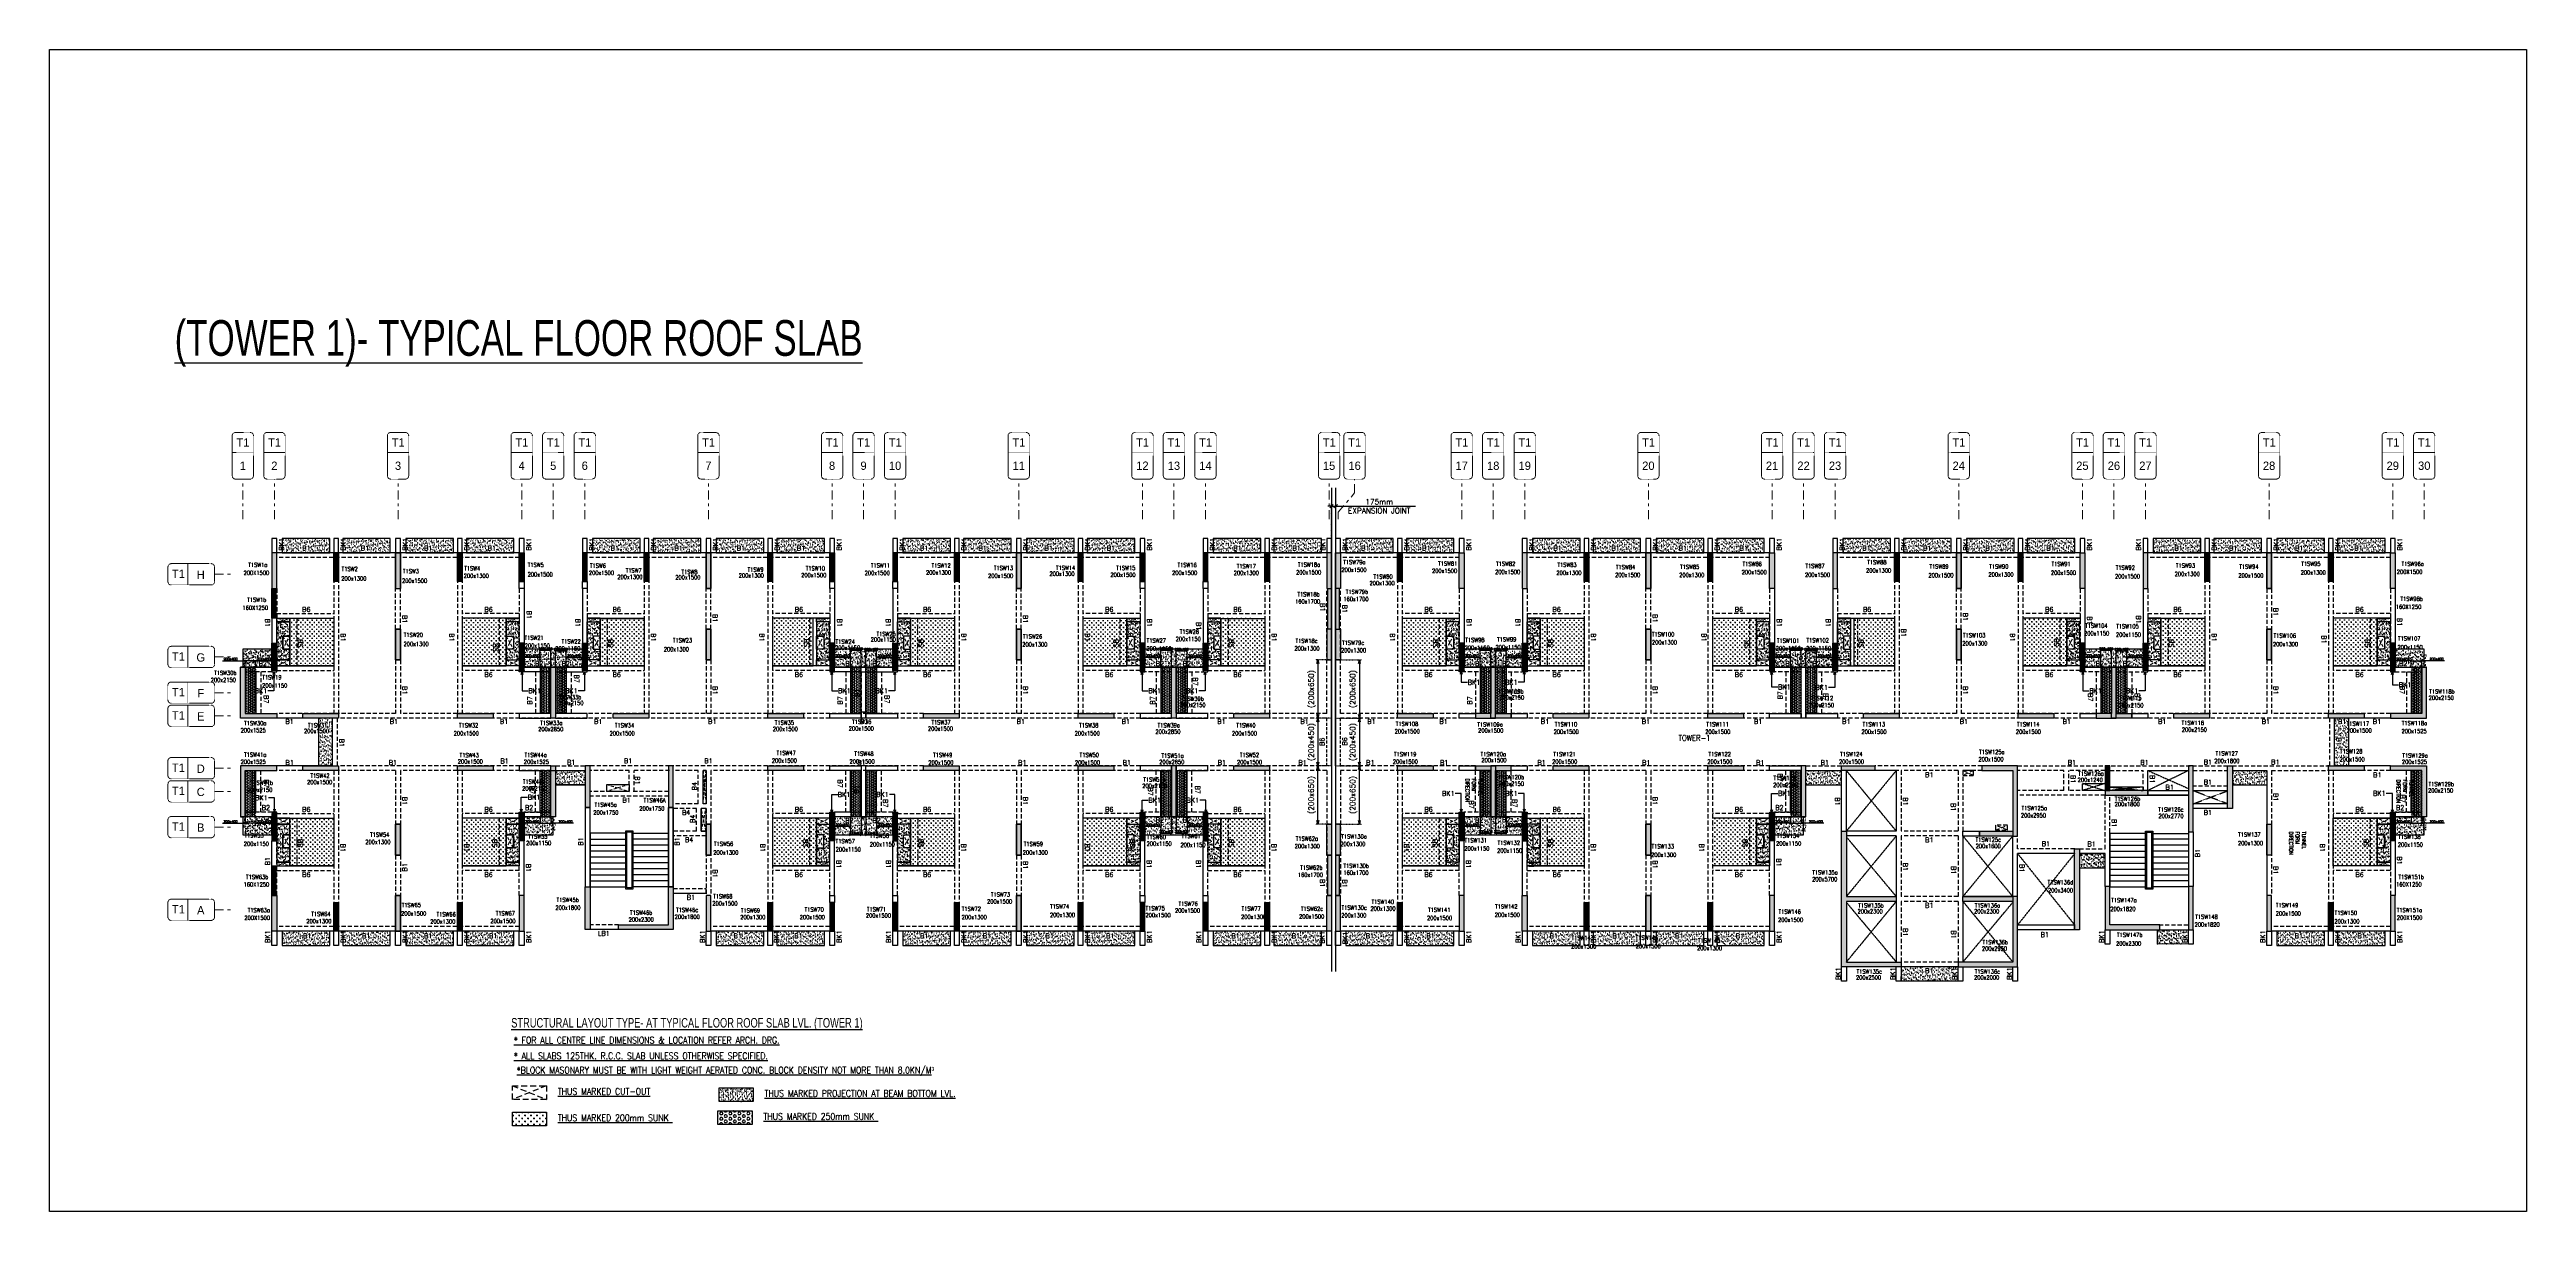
# Model space of a CAD drawing. Header units: millimetres. Extents: x 1078357 to 2594950, y -5122486 to -4636555.
# Drawn here: x 2156001 to 2260152, y -4685835 to -4636994 of the extents above; entities that cross this region are included whole.
import ezdxf
from ezdxf.enums import TextEntityAlignment as Align

# ---------------------------------------------------------------- set-up
doc = ezdxf.new("R2010")
doc.units = ezdxf.units.MM
doc.header["$PDMODE"] = 35
for name, pattern in [('CONTINOUS', [0]), ('DGN STYLE 7', [8.34, 3.75, -1.67, 1.25, -1.67]), ('DOT', [0.25, 0, -0.25]), ('HIDDEN', [0.375, 0.25, -0.125]), ('New Retail block$0$CONTINOUS', [0])]:
    doc.linetypes.add(name, pattern=pattern)
doc.layers.get('0').update_dxf_attribs({"lineweight": 0})
doc.layers.get('Defpoints').update_dxf_attribs({"lineweight": 0})
for name, color, linetype, lineweight in [('A-_ANOTDIMA_D-', 6, 'Continuous', 13), ('Boundary', 40, 'Continuous', 30), ('COL. NO.', 30, 'Continuous', 25), ('COL. SIZE', 7, 'Continuous', 25), ('DIM', 9, 'Continuous', 25), ('GRID LINE', 8, 'Continuous', 0), ('GRID NO', 8, 'DGN STYLE 7', 13), ('HATCH', 8, 'Continuous', 30), ('Origin', 40, 'Continuous', 30)]:
    doc.layers.add(name, color=color, linetype=linetype, lineweight=lineweight)
for name, color, linetype in [('B-200x325', 201, 'HIDDEN'), ('B-200x400', 44, 'HIDDEN'), ('DROP SLAB', 8, 'Continuous'), ('EXPANSION JOINT', 10, 'HIDDEN'), ('EXPANTION JOINT', 240, 'Continuous'), ('NON STR. RCC WALL', 6, 'Continuous'), ('S TEXT', 7, 'Continuous'), ('S-BEAM', 3, 'HIDDEN'), ('S-BEAM NO.', 6, 'Continuous'), ('S-COLUMN', 1, 'Continuous'), ('S-CUTOUT', 8, 'HIDDEN'), ('S-DIM', 2, 'Continuous'), ('S-LEGEND', 7, 'Continuous'), ('S-SLAB-PROJECTION', 54, 'New Retail block$0$CONTINOUS'), ('S-STAIR', 31, 'Continuous'), ('SLAB FOLD', 8, 'Continuous'), ('TEXT', 7, 'Continuous')]:
    doc.layers.add(name, color=color, linetype=linetype)
doc.styles.add('Roman', font='romans')
doc.styles.add('ROMANS', font='romans.shx', dxfattribs={"width": 0.85})
doc.styles.add('SANSSERIF', font='sas_____.pfb')
doc.styles.get("Standard").update_dxf_attribs({"font": 'Adani Regular.ttf', "height": 500})
doc.dimstyles.new('HARESH', dxfattribs={"dimtxt": 150, "dimasz": 75, "dimexe": 0, "dimexo": 0, "dimgap": 25, "dimtad": 1, "dimdec": 0, "dimdsep": 46, "dimtxsty": 'Roman', "dimblk": 'OBLIQUE', "dimcen": 225, "dimdle": 25, "dimclrd": 2, "dimclre": 2, "dimclrt": 7, "dimadec": 8, "dimazin": 1, "dimtfac": 1, "dimtdec": 0, "dimtmove": 0, "dimatfit": 0, "dimfxl": 1, "dimlwd": -1, "dimlwe": -1, "dimarcsym": 0})
pattern_1 = [(37.47015413, (-4030852.66, 23381475.28), (-4.72361136, 146.8264517), [0, -115.824, 0, -129.54, 0, -123.825]), (7.4701541, (-4030852.66, 23381475.28), (134.9689868, 214.9772528), [0, -62.484, 0, -104.394, 0, -40.005]), (327.47015413, (-4030946.39, 23381475.33), (237.29790347, 0.3075449), [0, -38.1, 0, -137.16, 0, -179.07]), (317.4701541, (-4030946.39, 23381475.33), (229.1017424, 66.759465), [0, -19.05, 0, -89.916, 0, -102.87])]
pattern_2 = [(37.4701541, (-740503.51, 9329417.72), (-4.7236114, 146.8264517), [0, -115.824, 0, -129.54, 0, -123.825]), (7.4701541, (-740503.51, 9329417.72), (134.9689868, 214.9772528), [0, -62.484, 0, -104.394, 0, -40.005]), (327.4701541, (-740597.24, 9329417.77), (237.2979035, 0.3075449), [0, -38.1, 0, -137.16, 0, -179.07]), (317.4701541, (-740597.24, 9329417.77), (229.1017424, 66.759465), [0, -19.05, 0, -89.916, 0, -102.87])]
pattern_3 = [(37.4701541, (-1837728.23, 14013436.91), (-4.72361136, 146.8264517), [0, -115.824, 0, -129.54, 0, -123.825]), (7.4701541, (-1837728.23, 14013436.9), (134.9689868, 214.9772528), [0, -62.484, 0, -104.394, 0, -40.005]), (327.4701541, (-1837821.95, 14013436.96), (237.2979035, 0.3075449), [0, -38.1, 0, -137.16, 0, -179.07]), (317.4701541, (-1837821.95, 14013436.96), (229.1017424, 66.759465), [0, -19.05, 0, -89.916, 0, -102.87])]
pattern_4 = [(37.4701541, (-1837728.33, 14013436.91), (-4.72361136, 146.8264517), [0, -115.824, 0, -129.54, 0, -123.825]), (7.4701541, (-1837728.33, 14013436.9), (134.9689868, 214.9772528), [0, -62.484, 0, -104.394, 0, -40.005]), (327.4701541, (-1837822.05, 14013436.96), (237.2979035, 0.3075449), [0, -38.1, 0, -137.16, 0, -179.07]), (317.4701541, (-1837822.05, 14013436.96), (229.1017424, 66.759465), [0, -19.05, 0, -89.916, 0, -102.87])]
pattern_5 = [(180, (2168054.783, -4476147.51), (-7e-15, -54.992613), [31.75, -63.5]), (300, (2168054.783, -4476147.51), (47.625, 27.496307), [31.75, -63.5]), (240, (2168023.033, -4476147.51), (47.625, -27.496307), [31.75, -63.5])]
pattern_6 = [(180.03079016, (-1099062.11, 9379553.9), (-95.1987999, -95.3011726), [47.625, -142.875]), (270.03079016, (-1099085.93, 9379577.7), (95.3011726, -95.1987999), [47.625, -142.875])]
pattern_7 = [(180.03079016, (-2196286.82, 14063573.08), (-95.1987999, -95.3011726), [47.625, -142.875]), (270.03079016, (-2196310.65, 14063596.88), (95.3011726, -95.1987999), [47.625, -142.875])]
pattern_8 = [(180, (-26394.65, 4891890.867), (-7e-15, -54.99261315), [31.75, -63.5]), (300, (-26394.65, 4891890.867), (47.625, 27.49630658), [31.75, -63.5]), (240, (-26426.4, 4891890.867), (47.625, -27.49630658), [31.75, -63.5])]
pattern_9 = [(37.47015413, (-2856278.36, 18697456.11), (-4.72361136, 146.8264517), [0, -115.824, 0, -129.54, 0, -123.825]), (7.4701541, (-2856278.36, 18697456.11), (134.9689868, 214.9772528), [0, -62.484, 0, -104.394, 0, -40.005]), (327.4701541, (-2856372.09, 18697456.16), (237.2979035, 0.3075449), [0, -38.1, 0, -137.16, 0, -179.07]), (317.4701541, (-2856372.09, 18697456.16), (229.1017424, 66.759465), [0, -19.05, 0, -89.916, 0, -102.87])]
pattern_10 = [(180, (1070830.067, 207871.68), (-7e-15, -54.99261315), [31.75, -63.5]), (300, (1070830.067, 207871.68), (47.625, 27.4963066), [31.75, -63.5]), (240, (1070798.317, 207871.68), (47.625, -27.4963066), [31.75, -63.5])]
pattern_11 = [(37.47015413, (-4003539.23, 23605423.02), (-4.72361136, 146.8264517), [0, -115.824, 0, -129.54, 0, -123.825]), (7.4701541, (-4003539.23, 23605423.02), (134.9689868, 214.9772528), [0, -62.484, 0, -104.394, 0, -40.005]), (327.47015413, (-4003632.95, 23605423.07), (237.29790347, 0.3075449), [0, -38.1, 0, -137.16, 0, -179.07]), (317.4701541, (-4003632.95, 23605423.07), (229.1017424, 66.759465), [0, -19.05, 0, -89.916, 0, -102.87])]
pattern_12 = [(37.47015413, (-4003538.46, 23605422.95), (-4.72361136, 146.8264517), [0, -115.824, 0, -129.54, 0, -123.825]), (7.4701541, (-4003538.46, 23605422.95), (134.9689868, 214.9772528), [0, -62.484, 0, -104.394, 0, -40.005]), (327.47015413, (-4003632.18, 23605423), (237.29790347, 0.3075449), [0, -38.1, 0, -137.16, 0, -179.07]), (317.4701541, (-4003632.18, 23605423), (229.1017424, 66.759465), [0, -19.05, 0, -89.916, 0, -102.87])]

# ---------------------------------------------------------------- blocks, each defined once
blk = doc.blocks.new('_Oblique')
at = {"color": 0, "linetype": 'ByBlock', "lineweight": -2}
blk.add_line((-0.5, -0.5), (0.5, 0.5), dxfattribs=at)
blk = doc.blocks.new('*D1619')
at = {"layer": 'Defpoints', "color": 0, "linetype": 'CONTINOUS', "ltscale": 0.5, "transparency": 16777216}
for p in [(2210080, -4656139, 3), (2210080, -4656189), (2209905, -4658152, 0)]:
    blk.add_point(p, dxfattribs=at)
at = {"layer": 'EXPANTION JOINT', "color": 2, "linetype": 'CONTINOUS', "ltscale": 0.5, "transparency": 16777216}
for p, q in [((2209905, -4656189), (2209755, -4656189)), ((2209905, -4656189), (2210080, -4656189)), ((2210080, -4656189), (2213444, -4656189))]:
    blk.add_line(p, q, dxfattribs=at)
at = {"layer": 'EXPANTION JOINT', "color": 2, "linetype": 'DOT', "ltscale": 0.5, "transparency": 16777216}
for p, q in [((2209905, -4658152), (2209905, -4656089)), ((2210080, -4656139), (2210080, -4656289))]:
    blk.add_line(p, q, dxfattribs=at)
at = {"layer": 'EXPANTION JOINT', "color": 2, "linetype": 'CONTINOUS', "ltscale": 0.5, "transparency": 16777216, "xscale": 150, "yscale": 150, "zscale": 150}
blk.add_blockref('_Oblique', (2209905, -4656189), dxfattribs=at)
at = {"layer": 'EXPANTION JOINT', "color": 2, "linetype": 'CONTINOUS', "ltscale": 0.5, "transparency": 16777216, "xscale": 150, "yscale": 150, "zscale": 150, "rotation": 180}
blk.add_blockref('_Oblique', (2210080, -4656189), dxfattribs=at)
at = {"layer": 'EXPANTION JOINT', "color": 7, "linetype": 'CONTINOUS', "ltscale": 0.5, "transparency": 16777216, "char_height": 225, "attachment_point": 5, "style": 'Roman'}
for s, insert in [('EXPANSION JOINT ', (2211912, -4656377)), ('175mm', (2211912, -4656002))]:
    blk.add_mtext(s, dxfattribs=dict(at, insert=insert))
blk = doc.blocks.new('*D1620')
at = {"layer": 'Defpoints', "color": 0, "linetype": 'CONTINOUS', "ltscale": 0.5, "transparency": 16777216}
for p in [(2210080, -4656139, 3), (2210080, -4656189), (2209905, -4658152, 0)]:
    blk.add_point(p, dxfattribs=at)
at = {"layer": 'EXPANTION JOINT', "color": 2, "linetype": 'CONTINOUS', "ltscale": 0.5, "transparency": 16777216}
for p, q in [((2209905, -4656189), (2209755, -4656189)), ((2209905, -4656189), (2210080, -4656189)), ((2210080, -4656189), (2213444, -4656189))]:
    blk.add_line(p, q, dxfattribs=at)
at = {"layer": 'EXPANTION JOINT', "color": 2, "linetype": 'DOT', "ltscale": 0.5, "transparency": 16777216}
for p, q in [((2209905, -4658152), (2209905, -4656089)), ((2210080, -4656139), (2210080, -4656289))]:
    blk.add_line(p, q, dxfattribs=at)
at = {"layer": 'EXPANTION JOINT', "color": 2, "linetype": 'CONTINOUS', "ltscale": 0.5, "transparency": 16777216, "xscale": 150, "yscale": 150, "zscale": 150}
blk.add_blockref('_Oblique', (2209905, -4656189), dxfattribs=at)
at = {"layer": 'EXPANTION JOINT', "color": 2, "linetype": 'CONTINOUS', "ltscale": 0.5, "transparency": 16777216, "xscale": 150, "yscale": 150, "zscale": 150, "rotation": 180}
blk.add_blockref('_Oblique', (2210080, -4656189), dxfattribs=at)
at = {"layer": 'EXPANTION JOINT', "color": 7, "linetype": 'CONTINOUS', "ltscale": 0.5, "transparency": 16777216, "char_height": 225, "attachment_point": 5, "style": 'Roman'}
for s, insert in [('EXPANSION JOINT ', (2211912, -4656377)), ('175mm', (2211912, -4656002))]:
    blk.add_mtext(s, dxfattribs=dict(at, insert=insert))
blk = doc.blocks.new('_Open30')
at = {"color": 0, "linetype": 'ByBlock', "lineweight": -2}
for p, q in [((-1, 0.27), (0, 0)), ((0, 0), (-1, -0.27)), ((0, 0), (-1, 0))]:
    blk.add_line(p, q, dxfattribs=at)
blk = doc.blocks.new('*D1553')
at = {"layer": 'Defpoints', "color": 0, "linetype": 'CONTINOUS', "ltscale": 0.5, "transparency": 16777216}
for p in [(2209905, -4662652, 0), (2209331, -4665102), (2209905, -4665102, 0)]:
    blk.add_point(p, dxfattribs=at)
at = {"layer": 'S-DIM', "color": 2, "linetype": 'DOT', "ltscale": 0.5, "transparency": 16777216}
for p, q in [((2209905, -4662652), (2209231, -4662652)), ((2209905, -4665102), (2209231, -4665102))]:
    blk.add_line(p, q, dxfattribs=at)
at = {"layer": 'S-DIM', "color": 2, "linetype": 'CONTINOUS', "ltscale": 0.5, "transparency": 16777216}
blk.add_line((2209331, -4662802), (2209331, -4664952), dxfattribs=at)
at = {"layer": 'S-DIM', "color": 2, "linetype": 'CONTINOUS', "ltscale": 0.5, "transparency": 16777216, "xscale": 150, "yscale": 150, "zscale": 150}
for p, rotation in [((2209331, -4662652), 90), ((2209331, -4665102), 270)]:
    blk.add_blockref('_Open30', p, dxfattribs=dict(at, rotation=rotation))
at = {"layer": 'S-DIM', "color": 7, "linetype": 'CONTINOUS', "ltscale": 0.5, "transparency": 16777216, "insert": (2209085, -4663877), "char_height": 225, "attachment_point": 5, "rotation": 90, "style": 'Roman'}
blk.add_mtext('(200x650)', dxfattribs=at)
blk = doc.blocks.new('*D1554')
at = {"layer": 'Defpoints', "color": 0, "linetype": 'CONTINOUS', "ltscale": 0.5, "transparency": 16777216}
for p in [(2209331, -4667103), (2209905, -4667103, 0), (2209905, -4669552, 0)]:
    blk.add_point(p, dxfattribs=at)
at = {"layer": 'S-DIM', "color": 2, "linetype": 'DOT', "ltscale": 0.5, "transparency": 16777216}
for p, q in [((2209905, -4667103), (2209231, -4667103)), ((2209905, -4669552), (2209231, -4669552))]:
    blk.add_line(p, q, dxfattribs=at)
at = {"layer": 'S-DIM', "color": 2, "linetype": 'CONTINOUS', "ltscale": 0.5, "transparency": 16777216}
blk.add_line((2209331, -4669402), (2209331, -4667253), dxfattribs=at)
at = {"layer": 'S-DIM', "color": 2, "linetype": 'CONTINOUS', "ltscale": 0.5, "transparency": 16777216, "xscale": 150, "yscale": 150, "zscale": 150}
for p, rotation in [((2209331, -4667103), 90), ((2209331, -4669552), 270)]:
    blk.add_blockref('_Open30', p, dxfattribs=dict(at, rotation=rotation))
at = {"layer": 'S-DIM', "color": 7, "linetype": 'CONTINOUS', "ltscale": 0.5, "transparency": 16777216, "insert": (2209085, -4668328), "char_height": 225, "attachment_point": 5, "rotation": 90, "style": 'Roman'}
blk.add_mtext('(200x650)', dxfattribs=at)
blk = doc.blocks.new('*D1555')
at = {"layer": 'Defpoints', "color": 0, "linetype": 'CONTINOUS', "ltscale": 0.5, "transparency": 16777216}
for p in [(2209905, -4665103, 0), (2209331, -4667103), (2209905, -4667103, 0)]:
    blk.add_point(p, dxfattribs=at)
at = {"layer": 'S-DIM', "color": 2, "linetype": 'DOT', "ltscale": 0.5, "transparency": 16777216}
for p, q in [((2209905, -4665103), (2209231, -4665103)), ((2209905, -4667103), (2209231, -4667103))]:
    blk.add_line(p, q, dxfattribs=at)
at = {"layer": 'S-DIM', "color": 2, "linetype": 'CONTINOUS', "ltscale": 0.5, "transparency": 16777216}
blk.add_line((2209331, -4665253), (2209331, -4666953), dxfattribs=at)
at = {"layer": 'S-DIM', "color": 2, "linetype": 'CONTINOUS', "ltscale": 0.5, "transparency": 16777216, "xscale": 150, "yscale": 150, "zscale": 150}
for p, rotation in [((2209331, -4665103), 90), ((2209331, -4667103), 270)]:
    blk.add_blockref('_Open30', p, dxfattribs=dict(at, rotation=rotation))
at = {"layer": 'S-DIM', "color": 7, "linetype": 'CONTINOUS', "ltscale": 0.5, "transparency": 16777216, "insert": (2209085, -4666103), "char_height": 225, "attachment_point": 5, "rotation": 90, "style": 'Roman'}
blk.add_mtext('(200x450)', dxfattribs=at)
blk = doc.blocks.new('*D1556')
at = {"layer": 'Defpoints', "color": 0, "linetype": 'CONTINOUS', "ltscale": 0.5, "transparency": 16777216}
for p in [(2210080, -4662652, 0), (2210080, -4665102, 0), (2211077, -4665102)]:
    blk.add_point(p, dxfattribs=at)
at = {"layer": 'S-DIM', "color": 2, "linetype": 'DOT', "ltscale": 0.5, "transparency": 16777216}
for p, q in [((2210080, -4662652), (2211177, -4662652)), ((2210080, -4665102), (2211177, -4665102))]:
    blk.add_line(p, q, dxfattribs=at)
at = {"layer": 'S-DIM', "color": 2, "linetype": 'CONTINOUS', "ltscale": 0.5, "transparency": 16777216}
blk.add_line((2211077, -4662802), (2211077, -4664952), dxfattribs=at)
at = {"layer": 'S-DIM', "color": 2, "linetype": 'CONTINOUS', "ltscale": 0.5, "transparency": 16777216, "xscale": 150, "yscale": 150, "zscale": 150}
for p, rotation in [((2211077, -4662652), 90), ((2211077, -4665102), 270)]:
    blk.add_blockref('_Open30', p, dxfattribs=dict(at, rotation=rotation))
at = {"layer": 'S-DIM', "color": 7, "linetype": 'CONTINOUS', "ltscale": 0.5, "transparency": 16777216, "insert": (2210831, -4663877), "char_height": 225, "attachment_point": 5, "rotation": 90, "style": 'Roman'}
blk.add_mtext('(200x650)', dxfattribs=at)
blk = doc.blocks.new('*D1557')
at = {"layer": 'Defpoints', "color": 0, "linetype": 'CONTINOUS', "ltscale": 0.5, "transparency": 16777216}
for p in [(2210080, -4667103, 0), (2211077, -4667103), (2210080, -4669552, 0)]:
    blk.add_point(p, dxfattribs=at)
at = {"layer": 'S-DIM', "color": 2, "linetype": 'DOT', "ltscale": 0.5, "transparency": 16777216}
for p, q in [((2210080, -4667103), (2211177, -4667103)), ((2210080, -4669552), (2211177, -4669552))]:
    blk.add_line(p, q, dxfattribs=at)
at = {"layer": 'S-DIM', "color": 2, "linetype": 'CONTINOUS', "ltscale": 0.5, "transparency": 16777216}
blk.add_line((2211077, -4669402), (2211077, -4667253), dxfattribs=at)
at = {"layer": 'S-DIM', "color": 2, "linetype": 'CONTINOUS', "ltscale": 0.5, "transparency": 16777216, "xscale": 150, "yscale": 150, "zscale": 150}
for p, rotation in [((2211077, -4667103), 90), ((2211077, -4669552), 270)]:
    blk.add_blockref('_Open30', p, dxfattribs=dict(at, rotation=rotation))
at = {"layer": 'S-DIM', "color": 7, "linetype": 'CONTINOUS', "ltscale": 0.5, "transparency": 16777216, "insert": (2210831, -4668328), "char_height": 225, "attachment_point": 5, "rotation": 90, "style": 'Roman'}
blk.add_mtext('(200x650)', dxfattribs=at)
blk = doc.blocks.new('*D1558')
at = {"layer": 'Defpoints', "color": 0, "linetype": 'CONTINOUS', "ltscale": 0.5, "transparency": 16777216}
for p in [(2210080, -4665103, 0), (2210080, -4667103, 0), (2211077, -4667103)]:
    blk.add_point(p, dxfattribs=at)
at = {"layer": 'S-DIM', "color": 2, "linetype": 'DOT', "ltscale": 0.5, "transparency": 16777216}
for p, q in [((2210080, -4665103), (2211177, -4665103)), ((2210080, -4667103), (2211177, -4667103))]:
    blk.add_line(p, q, dxfattribs=at)
at = {"layer": 'S-DIM', "color": 2, "linetype": 'CONTINOUS', "ltscale": 0.5, "transparency": 16777216}
blk.add_line((2211077, -4665253), (2211077, -4666953), dxfattribs=at)
at = {"layer": 'S-DIM', "color": 2, "linetype": 'CONTINOUS', "ltscale": 0.5, "transparency": 16777216, "xscale": 150, "yscale": 150, "zscale": 150}
for p, rotation in [((2211077, -4665103), 90), ((2211077, -4667103), 270)]:
    blk.add_blockref('_Open30', p, dxfattribs=dict(at, rotation=rotation))
at = {"layer": 'S-DIM', "color": 7, "linetype": 'CONTINOUS', "ltscale": 0.5, "transparency": 16777216, "insert": (2210831, -4666103), "char_height": 225, "attachment_point": 5, "rotation": 90, "style": 'Roman'}
blk.add_mtext('(200x450)', dxfattribs=at)
blk = doc.blocks.new('*D1495')
at = {"layer": 'Defpoints', "color": 0, "ltscale": 700, "transparency": 16777216}
for p in [(2176629, -4662257), (2176629, -4662953, 0), (2177080, -4662953, 0)]:
    blk.add_point(p, dxfattribs=at)
at = {"layer": 'DIM', "color": 2, "ltscale": 700, "transparency": 16777216}
for p, q in [((2177105, -4662257), (2176604, -4662257)), ((2176629, -4662953), (2176629, -4662257)), ((2177080, -4662953), (2177080, -4662257))]:
    blk.add_line(p, q, dxfattribs=at)
at = {"layer": 'DIM', "color": 2, "ltscale": 700, "transparency": 16777216, "xscale": 75, "yscale": 75, "zscale": 75, "rotation": 180}
blk.add_blockref('_Oblique', (2176629, -4662257), dxfattribs=at)
at = {"layer": 'DIM', "color": 2, "ltscale": 700, "transparency": 16777216, "xscale": 75, "yscale": 75, "zscale": 75}
blk.add_blockref('_Oblique', (2177080, -4662257), dxfattribs=at)
at = {"layer": 'DIM', "color": 7, "ltscale": 700, "transparency": 16777216, "insert": (2176855, -4662182), "char_height": 150, "attachment_point": 5, "style": 'Roman'}
blk.add_mtext('{\\H0.666667x;200x400}', dxfattribs=at)
blk = doc.blocks.new('*D1496')
at = {"layer": 'Defpoints', "color": 0, "ltscale": 700, "transparency": 16777216}
for p in [(2175955, -4662550), (2175955, -4662953, 0), (2176629, -4662953, 0)]:
    blk.add_point(p, dxfattribs=at)
at = {"layer": 'DIM', "color": 2, "ltscale": 700, "transparency": 16777216}
for p, q in [((2176654, -4662550), (2175930, -4662550)), ((2175955, -4662953), (2175955, -4662550)), ((2176629, -4662953), (2176629, -4662550))]:
    blk.add_line(p, q, dxfattribs=at)
at = {"layer": 'DIM', "color": 2, "ltscale": 700, "transparency": 16777216, "xscale": 75, "yscale": 75, "zscale": 75, "rotation": 180}
blk.add_blockref('_Oblique', (2175955, -4662550), dxfattribs=at)
at = {"layer": 'DIM', "color": 2, "ltscale": 700, "transparency": 16777216, "xscale": 75, "yscale": 75, "zscale": 75}
blk.add_blockref('_Oblique', (2176629, -4662550), dxfattribs=at)
at = {"layer": 'DIM', "color": 7, "ltscale": 700, "transparency": 16777216, "insert": (2176292, -4662475), "char_height": 150, "attachment_point": 5, "style": 'Roman'}
blk.add_mtext('{\\H0.666667x;200x650}', dxfattribs=at)
blk = doc.blocks.new('*D1497')
at = {"layer": 'Defpoints', "color": 0, "ltscale": 700, "transparency": 16777216}
for p in [(2177730, -4662276), (2177280, -4662953, 0), (2177730, -4662953, 0)]:
    blk.add_point(p, dxfattribs=at)
at = {"layer": 'DIM', "color": 2, "ltscale": 700, "transparency": 16777216}
for p, q in [((2177255, -4662276), (2177755, -4662276)), ((2177280, -4662953), (2177280, -4662276)), ((2177730, -4662953), (2177730, -4662276))]:
    blk.add_line(p, q, dxfattribs=at)
at = {"layer": 'DIM', "color": 2, "ltscale": 700, "transparency": 16777216, "xscale": 75, "yscale": 75, "zscale": 75, "rotation": 180}
blk.add_blockref('_Oblique', (2177280, -4662276), dxfattribs=at)
at = {"layer": 'DIM', "color": 2, "ltscale": 700, "transparency": 16777216, "xscale": 75, "yscale": 75, "zscale": 75}
blk.add_blockref('_Oblique', (2177730, -4662276), dxfattribs=at)
at = {"layer": 'DIM', "color": 7, "ltscale": 700, "transparency": 16777216, "insert": (2177505, -4662201), "char_height": 150, "attachment_point": 5, "style": 'Roman'}
blk.add_mtext('{\\H0.666667x;200x400}', dxfattribs=at)
blk = doc.blocks.new('*D1498')
at = {"layer": 'Defpoints', "color": 0, "ltscale": 700, "transparency": 16777216}
for p in [(2178405, -4662552), (2177730, -4662953, 0), (2178405, -4662953, 0)]:
    blk.add_point(p, dxfattribs=at)
at = {"layer": 'DIM', "color": 2, "ltscale": 700, "transparency": 16777216}
for p, q in [((2177705, -4662552), (2178430, -4662552)), ((2177730, -4662953), (2177730, -4662552)), ((2178405, -4662953), (2178405, -4662552))]:
    blk.add_line(p, q, dxfattribs=at)
at = {"layer": 'DIM', "color": 2, "ltscale": 700, "transparency": 16777216, "xscale": 75, "yscale": 75, "zscale": 75, "rotation": 180}
blk.add_blockref('_Oblique', (2177730, -4662552), dxfattribs=at)
at = {"layer": 'DIM', "color": 2, "ltscale": 700, "transparency": 16777216, "xscale": 75, "yscale": 75, "zscale": 75}
blk.add_blockref('_Oblique', (2178405, -4662552), dxfattribs=at)
at = {"layer": 'DIM', "color": 7, "ltscale": 700, "transparency": 16777216, "insert": (2178067, -4662477), "char_height": 150, "attachment_point": 5, "style": 'Roman'}
blk.add_mtext('{\\H0.666667x;200x650}', dxfattribs=at)
blk = doc.blocks.new('*D1499')
at = {"layer": 'Defpoints', "color": 0, "ltscale": 700, "transparency": 16777216}
for p in [(2164230, -4662686), (2164230, -4662953, 0), (2164680, -4662953, 0)]:
    blk.add_point(p, dxfattribs=at)
at = {"layer": 'DIM', "color": 2, "ltscale": 700, "transparency": 16777216}
for p, q in [((2163274, -4662686), (2164230, -4662686)), ((2164230, -4662686), (2164155, -4662686)), ((2164230, -4662953), (2164230, -4662686)), ((2164680, -4662686), (2164230, -4662686)), ((2164680, -4662686), (2164230, -4662686)), ((2164680, -4662953), (2164680, -4662686)), ((2164680, -4662686), (2164755, -4662686))]:
    blk.add_line(p, q, dxfattribs=at)
at = {"layer": 'DIM', "color": 2, "ltscale": 700, "transparency": 16777216, "xscale": 75, "yscale": 75, "zscale": 75}
blk.add_blockref('_Oblique', (2164230, -4662686), dxfattribs=at)
at = {"layer": 'DIM', "color": 2, "ltscale": 700, "transparency": 16777216, "xscale": 75, "yscale": 75, "zscale": 75, "rotation": 180}
blk.add_blockref('_Oblique', (2164680, -4662686), dxfattribs=at)
at = {"layer": 'DIM', "color": 7, "ltscale": 700, "transparency": 16777216, "insert": (2163610, -4662611), "char_height": 150, "attachment_point": 5, "style": 'Roman'}
blk.add_mtext('{\\H0.666667x;200x400}', dxfattribs=at)
blk = doc.blocks.new('*D1500')
at = {"layer": 'Defpoints', "color": 0, "ltscale": 700, "transparency": 16777216}
for p in [(2165355, -4662686), (2164680, -4662953), (2165355, -4662953, 0)]:
    blk.add_point(p, dxfattribs=at)
at = {"layer": 'DIM', "color": 2, "ltscale": 700, "transparency": 16777216}
for p, q in [((2164655, -4662686), (2165380, -4662686)), ((2164680, -4662953), (2164680, -4662686)), ((2165355, -4662953), (2165355, -4662686))]:
    blk.add_line(p, q, dxfattribs=at)
at = {"layer": 'DIM', "color": 2, "ltscale": 700, "transparency": 16777216, "xscale": 75, "yscale": 75, "zscale": 75, "rotation": 180}
blk.add_blockref('_Oblique', (2164680, -4662686), dxfattribs=at)
at = {"layer": 'DIM', "color": 2, "ltscale": 700, "transparency": 16777216, "xscale": 75, "yscale": 75, "zscale": 75}
blk.add_blockref('_Oblique', (2165355, -4662686), dxfattribs=at)
at = {"layer": 'DIM', "color": 7, "ltscale": 700, "transparency": 16777216, "insert": (2165017, -4662611), "char_height": 150, "attachment_point": 5, "style": 'Roman'}
blk.add_mtext('{\\H0.666667x;200x650}', dxfattribs=at)
blk = doc.blocks.new('*D1501')
at = {"layer": 'Defpoints', "color": 0, "ltscale": 700, "transparency": 16777216}
for p in [(2189679, -4662257), (2189679, -4662953, 0), (2190129, -4662953, 0)]:
    blk.add_point(p, dxfattribs=at)
at = {"layer": 'DIM', "color": 2, "ltscale": 700, "transparency": 16777216}
for p, q in [((2190154, -4662257), (2189654, -4662257)), ((2189679, -4662953), (2189679, -4662257)), ((2190129, -4662953), (2190129, -4662257))]:
    blk.add_line(p, q, dxfattribs=at)
at = {"layer": 'DIM', "color": 2, "ltscale": 700, "transparency": 16777216, "xscale": 75, "yscale": 75, "zscale": 75, "rotation": 180}
blk.add_blockref('_Oblique', (2189679, -4662257), dxfattribs=at)
at = {"layer": 'DIM', "color": 2, "ltscale": 700, "transparency": 16777216, "xscale": 75, "yscale": 75, "zscale": 75}
blk.add_blockref('_Oblique', (2190129, -4662257), dxfattribs=at)
at = {"layer": 'DIM', "color": 7, "ltscale": 700, "transparency": 16777216, "insert": (2189904, -4662182), "char_height": 150, "attachment_point": 5, "style": 'Roman'}
blk.add_mtext('{\\H0.666667x;200x400}', dxfattribs=at)
blk = doc.blocks.new('*D1502')
at = {"layer": 'Defpoints', "color": 0, "ltscale": 700, "transparency": 16777216}
for p in [(2189005, -4662550), (2189005, -4662952, 0), (2189679, -4662953, 0)]:
    blk.add_point(p, dxfattribs=at)
at = {"layer": 'DIM', "color": 2, "ltscale": 700, "transparency": 16777216}
for p, q in [((2189704, -4662550), (2188980, -4662550)), ((2189005, -4662952), (2189005, -4662550)), ((2189679, -4662953), (2189679, -4662550))]:
    blk.add_line(p, q, dxfattribs=at)
at = {"layer": 'DIM', "color": 2, "ltscale": 700, "transparency": 16777216, "xscale": 75, "yscale": 75, "zscale": 75, "rotation": 180}
blk.add_blockref('_Oblique', (2189005, -4662550), dxfattribs=at)
at = {"layer": 'DIM', "color": 2, "ltscale": 700, "transparency": 16777216, "xscale": 75, "yscale": 75, "zscale": 75}
blk.add_blockref('_Oblique', (2189679, -4662550), dxfattribs=at)
at = {"layer": 'DIM', "color": 7, "ltscale": 700, "transparency": 16777216, "insert": (2189342, -4662475), "char_height": 150, "attachment_point": 5, "style": 'Roman'}
blk.add_mtext('{\\H0.666667x;200x650}', dxfattribs=at)
blk = doc.blocks.new('*D1503')
at = {"layer": 'Defpoints', "color": 0, "ltscale": 700, "transparency": 16777216}
for p in [(2190780, -4662276), (2190329, -4662953, 0), (2190780, -4662952, 0)]:
    blk.add_point(p, dxfattribs=at)
at = {"layer": 'DIM', "color": 2, "ltscale": 700, "transparency": 16777216}
for p, q in [((2190304, -4662276), (2190805, -4662276)), ((2190329, -4662953), (2190329, -4662276)), ((2190780, -4662952), (2190780, -4662276))]:
    blk.add_line(p, q, dxfattribs=at)
at = {"layer": 'DIM', "color": 2, "ltscale": 700, "transparency": 16777216, "xscale": 75, "yscale": 75, "zscale": 75, "rotation": 180}
blk.add_blockref('_Oblique', (2190329, -4662276), dxfattribs=at)
at = {"layer": 'DIM', "color": 2, "ltscale": 700, "transparency": 16777216, "xscale": 75, "yscale": 75, "zscale": 75}
blk.add_blockref('_Oblique', (2190780, -4662276), dxfattribs=at)
at = {"layer": 'DIM', "color": 7, "ltscale": 700, "transparency": 16777216, "insert": (2190554, -4662201), "char_height": 150, "attachment_point": 5, "style": 'Roman'}
blk.add_mtext('{\\H0.666667x;200x400}', dxfattribs=at)
blk = doc.blocks.new('*D1504')
at = {"layer": 'Defpoints', "color": 0, "ltscale": 700, "transparency": 16777216}
for p in [(2191454, -4662552), (2190780, -4662952, 0), (2191454, -4662953, 0)]:
    blk.add_point(p, dxfattribs=at)
at = {"layer": 'DIM', "color": 2, "ltscale": 700, "transparency": 16777216}
for p, q in [((2190755, -4662552), (2191479, -4662552)), ((2190780, -4662952), (2190780, -4662552)), ((2191454, -4662953), (2191454, -4662552))]:
    blk.add_line(p, q, dxfattribs=at)
at = {"layer": 'DIM', "color": 2, "ltscale": 700, "transparency": 16777216, "xscale": 75, "yscale": 75, "zscale": 75, "rotation": 180}
blk.add_blockref('_Oblique', (2190780, -4662552), dxfattribs=at)
at = {"layer": 'DIM', "color": 2, "ltscale": 700, "transparency": 16777216, "xscale": 75, "yscale": 75, "zscale": 75}
blk.add_blockref('_Oblique', (2191454, -4662552), dxfattribs=at)
at = {"layer": 'DIM', "color": 7, "ltscale": 700, "transparency": 16777216, "insert": (2191117, -4662477), "char_height": 150, "attachment_point": 5, "style": 'Roman'}
blk.add_mtext('{\\H0.666667x;200x650}', dxfattribs=at)
blk = doc.blocks.new('*D1505')
at = {"layer": 'Defpoints', "color": 0, "ltscale": 700, "transparency": 16777216}
for p in [(2255754, -4662686), (2255304, -4662953, 0), (2255754, -4662953, 0)]:
    blk.add_point(p, dxfattribs=at)
at = {"layer": 'DIM', "color": 2, "ltscale": 700, "transparency": 16777216}
for p, q in [((2255304, -4662686), (2255229, -4662686)), ((2255304, -4662953), (2255304, -4662686)), ((2255304, -4662686), (2255754, -4662686)), ((2255304, -4662686), (2255754, -4662686)), ((2255754, -4662953), (2255754, -4662686)), ((2255754, -4662686), (2255829, -4662686)), ((2256711, -4662686), (2255754, -4662686))]:
    blk.add_line(p, q, dxfattribs=at)
at = {"layer": 'DIM', "color": 2, "ltscale": 700, "transparency": 16777216, "xscale": 75, "yscale": 75, "zscale": 75}
blk.add_blockref('_Oblique', (2255304, -4662686), dxfattribs=at)
at = {"layer": 'DIM', "color": 2, "ltscale": 700, "transparency": 16777216, "xscale": 75, "yscale": 75, "zscale": 75, "rotation": 180}
blk.add_blockref('_Oblique', (2255754, -4662686), dxfattribs=at)
at = {"layer": 'DIM', "color": 7, "ltscale": 700, "transparency": 16777216, "insert": (2256374, -4662611), "char_height": 150, "attachment_point": 5, "style": 'Roman'}
blk.add_mtext('{\\H0.666667x;200x400}', dxfattribs=at)
blk = doc.blocks.new('*D1506')
at = {"layer": 'Defpoints', "color": 0, "ltscale": 700, "transparency": 16777216}
for p in [(2254629, -4662686), (2254629, -4662953, 0), (2255304, -4662953)]:
    blk.add_point(p, dxfattribs=at)
at = {"layer": 'DIM', "color": 2, "ltscale": 700, "transparency": 16777216}
for p, q in [((2255329, -4662686), (2254604, -4662686)), ((2254629, -4662953), (2254629, -4662686)), ((2255304, -4662953), (2255304, -4662686))]:
    blk.add_line(p, q, dxfattribs=at)
at = {"layer": 'DIM', "color": 2, "ltscale": 700, "transparency": 16777216, "xscale": 75, "yscale": 75, "zscale": 75, "rotation": 180}
blk.add_blockref('_Oblique', (2254629, -4662686), dxfattribs=at)
at = {"layer": 'DIM', "color": 2, "ltscale": 700, "transparency": 16777216, "xscale": 75, "yscale": 75, "zscale": 75}
blk.add_blockref('_Oblique', (2255304, -4662686), dxfattribs=at)
at = {"layer": 'DIM', "color": 7, "ltscale": 700, "transparency": 16777216, "insert": (2254967, -4662611), "char_height": 150, "attachment_point": 5, "style": 'Roman'}
blk.add_mtext('{\\H0.666667x;200x650}', dxfattribs=at)
blk = doc.blocks.new('*D1507')
at = {"layer": 'Defpoints', "color": 0, "ltscale": 700, "transparency": 16777216}
for p in [(2189679, -4669252, 0), (2189679, -4670003), (2190129, -4669252, 0)]:
    blk.add_point(p, dxfattribs=at)
at = {"layer": 'DIM', "color": 2, "ltscale": 700, "transparency": 16777216}
for p, q in [((2190154, -4670003), (2189654, -4670003)), ((2189679, -4669252), (2189679, -4670003)), ((2190129, -4669252), (2190129, -4670003))]:
    blk.add_line(p, q, dxfattribs=at)
at = {"layer": 'DIM', "color": 2, "ltscale": 700, "transparency": 16777216, "xscale": 75, "yscale": 75, "zscale": 75, "rotation": 180}
blk.add_blockref('_Oblique', (2189679, -4670003), dxfattribs=at)
at = {"layer": 'DIM', "color": 2, "ltscale": 700, "transparency": 16777216, "xscale": 75, "yscale": 75, "zscale": 75}
blk.add_blockref('_Oblique', (2190129, -4670003), dxfattribs=at)
at = {"layer": 'DIM', "color": 7, "ltscale": 700, "transparency": 16777216, "insert": (2189904, -4669928), "char_height": 150, "attachment_point": 5, "style": 'Roman'}
blk.add_mtext('{\\H0.666667x;200x400}', dxfattribs=at)
blk = doc.blocks.new('*D1508')
at = {"layer": 'Defpoints', "color": 0, "ltscale": 700, "transparency": 16777216}
for p in [(2189005, -4669253, 0), (2189005, -4669655), (2189679, -4669252, 0)]:
    blk.add_point(p, dxfattribs=at)
at = {"layer": 'DIM', "color": 2, "ltscale": 700, "transparency": 16777216}
for p, q in [((2189704, -4669655), (2188980, -4669655)), ((2189005, -4669253), (2189005, -4669655)), ((2189679, -4669252), (2189679, -4669655))]:
    blk.add_line(p, q, dxfattribs=at)
at = {"layer": 'DIM', "color": 2, "ltscale": 700, "transparency": 16777216, "xscale": 75, "yscale": 75, "zscale": 75, "rotation": 180}
blk.add_blockref('_Oblique', (2189005, -4669655), dxfattribs=at)
at = {"layer": 'DIM', "color": 2, "ltscale": 700, "transparency": 16777216, "xscale": 75, "yscale": 75, "zscale": 75}
blk.add_blockref('_Oblique', (2189679, -4669655), dxfattribs=at)
at = {"layer": 'DIM', "color": 7, "ltscale": 700, "transparency": 16777216, "insert": (2189342, -4669580), "char_height": 150, "attachment_point": 5, "style": 'Roman'}
blk.add_mtext('{\\H0.666667x;200x650}', dxfattribs=at)
blk = doc.blocks.new('*D1509')
at = {"layer": 'Defpoints', "color": 0, "ltscale": 700, "transparency": 16777216}
for p in [(2190329, -4669252, 0), (2190780, -4669253, 0), (2190780, -4670003)]:
    blk.add_point(p, dxfattribs=at)
at = {"layer": 'DIM', "color": 2, "ltscale": 700, "transparency": 16777216}
for p, q in [((2190304, -4670003), (2190805, -4670003)), ((2190329, -4669252), (2190329, -4670003)), ((2190780, -4669253), (2190780, -4670003))]:
    blk.add_line(p, q, dxfattribs=at)
at = {"layer": 'DIM', "color": 2, "ltscale": 700, "transparency": 16777216, "xscale": 75, "yscale": 75, "zscale": 75, "rotation": 180}
blk.add_blockref('_Oblique', (2190329, -4670003), dxfattribs=at)
at = {"layer": 'DIM', "color": 2, "ltscale": 700, "transparency": 16777216, "xscale": 75, "yscale": 75, "zscale": 75}
blk.add_blockref('_Oblique', (2190780, -4670003), dxfattribs=at)
at = {"layer": 'DIM', "color": 7, "ltscale": 700, "transparency": 16777216, "insert": (2190554, -4669928), "char_height": 150, "attachment_point": 5, "style": 'Roman'}
blk.add_mtext('{\\H0.666667x;200x400}', dxfattribs=at)
blk = doc.blocks.new('*D1510')
at = {"layer": 'Defpoints', "color": 0, "ltscale": 700, "transparency": 16777216}
for p in [(2190780, -4669253, 0), (2191454, -4669253, 0), (2191454, -4669653)]:
    blk.add_point(p, dxfattribs=at)
at = {"layer": 'DIM', "color": 2, "ltscale": 700, "transparency": 16777216}
for p, q in [((2190755, -4669653), (2191479, -4669653)), ((2190780, -4669253), (2190780, -4669653)), ((2191454, -4669253), (2191454, -4669653))]:
    blk.add_line(p, q, dxfattribs=at)
at = {"layer": 'DIM', "color": 2, "ltscale": 700, "transparency": 16777216, "xscale": 75, "yscale": 75, "zscale": 75, "rotation": 180}
blk.add_blockref('_Oblique', (2190780, -4669653), dxfattribs=at)
at = {"layer": 'DIM', "color": 2, "ltscale": 700, "transparency": 16777216, "xscale": 75, "yscale": 75, "zscale": 75}
blk.add_blockref('_Oblique', (2191454, -4669653), dxfattribs=at)
at = {"layer": 'DIM', "color": 7, "ltscale": 700, "transparency": 16777216, "insert": (2191117, -4669578), "char_height": 150, "attachment_point": 5, "style": 'Roman'}
blk.add_mtext('{\\H0.666667x;200x650}', dxfattribs=at)
blk = doc.blocks.new('*D1511')
at = {"layer": 'Defpoints', "color": 0, "ltscale": 700, "transparency": 16777216}
for p in [(2164230, -4669253, 0), (2164230, -4669519), (2164680, -4669253, 0)]:
    blk.add_point(p, dxfattribs=at)
at = {"layer": 'DIM', "color": 2, "ltscale": 700, "transparency": 16777216}
for p, q in [((2163274, -4669519), (2164230, -4669519)), ((2164230, -4669519), (2164155, -4669519)), ((2164230, -4669253), (2164230, -4669519)), ((2164680, -4669519), (2164230, -4669519)), ((2164680, -4669519), (2164230, -4669519)), ((2164680, -4669253), (2164680, -4669519)), ((2164680, -4669519), (2164755, -4669519))]:
    blk.add_line(p, q, dxfattribs=at)
at = {"layer": 'DIM', "color": 2, "ltscale": 700, "transparency": 16777216, "xscale": 75, "yscale": 75, "zscale": 75}
blk.add_blockref('_Oblique', (2164230, -4669519), dxfattribs=at)
at = {"layer": 'DIM', "color": 2, "ltscale": 700, "transparency": 16777216, "xscale": 75, "yscale": 75, "zscale": 75, "rotation": 180}
blk.add_blockref('_Oblique', (2164680, -4669519), dxfattribs=at)
at = {"layer": 'DIM', "color": 7, "ltscale": 700, "transparency": 16777216, "insert": (2163610, -4669444), "char_height": 150, "attachment_point": 5, "style": 'Roman'}
blk.add_mtext('{\\H0.666667x;200x400}', dxfattribs=at)
blk = doc.blocks.new('*D1512')
at = {"layer": 'Defpoints', "color": 0, "ltscale": 700, "transparency": 16777216}
for p in [(2164680, -4669253), (2165355, -4669253, 0), (2165355, -4669519)]:
    blk.add_point(p, dxfattribs=at)
at = {"layer": 'DIM', "color": 2, "ltscale": 700, "transparency": 16777216}
for p, q in [((2164655, -4669519), (2165380, -4669519)), ((2164680, -4669253), (2164680, -4669519)), ((2165355, -4669253), (2165355, -4669519))]:
    blk.add_line(p, q, dxfattribs=at)
at = {"layer": 'DIM', "color": 2, "ltscale": 700, "transparency": 16777216, "xscale": 75, "yscale": 75, "zscale": 75, "rotation": 180}
blk.add_blockref('_Oblique', (2164680, -4669519), dxfattribs=at)
at = {"layer": 'DIM', "color": 2, "ltscale": 700, "transparency": 16777216, "xscale": 75, "yscale": 75, "zscale": 75}
blk.add_blockref('_Oblique', (2165355, -4669519), dxfattribs=at)
at = {"layer": 'DIM', "color": 7, "ltscale": 700, "transparency": 16777216, "insert": (2165017, -4669444), "char_height": 150, "attachment_point": 5, "style": 'Roman'}
blk.add_mtext('{\\H0.666667x;200x650}', dxfattribs=at)
blk = doc.blocks.new('*D1513')
at = {"layer": 'Defpoints', "color": 0, "ltscale": 700, "transparency": 16777216}
for p in [(2176629, -4669253, 0), (2177079, -4669253, 0), (2177079, -4669519)]:
    blk.add_point(p, dxfattribs=at)
at = {"layer": 'DIM', "color": 2, "ltscale": 700, "transparency": 16777216}
for p, q in [((2176629, -4669519), (2176554, -4669519)), ((2176629, -4669253), (2176629, -4669519)), ((2176629, -4669519), (2177079, -4669519)), ((2176629, -4669519), (2177079, -4669519)), ((2177079, -4669253), (2177079, -4669519)), ((2177079, -4669519), (2177154, -4669519)), ((2178036, -4669519), (2177079, -4669519))]:
    blk.add_line(p, q, dxfattribs=at)
at = {"layer": 'DIM', "color": 2, "ltscale": 700, "transparency": 16777216, "xscale": 75, "yscale": 75, "zscale": 75}
blk.add_blockref('_Oblique', (2176629, -4669519), dxfattribs=at)
at = {"layer": 'DIM', "color": 2, "ltscale": 700, "transparency": 16777216, "xscale": 75, "yscale": 75, "zscale": 75, "rotation": 180}
blk.add_blockref('_Oblique', (2177079, -4669519), dxfattribs=at)
at = {"layer": 'DIM', "color": 7, "ltscale": 700, "transparency": 16777216, "insert": (2177699, -4669444), "char_height": 150, "attachment_point": 5, "style": 'Roman'}
blk.add_mtext('{\\H0.666667x;200x400}', dxfattribs=at)
blk = doc.blocks.new('*D1514')
at = {"layer": 'Defpoints', "color": 0, "ltscale": 700, "transparency": 16777216}
for p in [(2175954, -4669253, 0), (2175954, -4669519), (2176629, -4669253)]:
    blk.add_point(p, dxfattribs=at)
at = {"layer": 'DIM', "color": 2, "ltscale": 700, "transparency": 16777216}
for p, q in [((2176654, -4669519), (2175929, -4669519)), ((2175954, -4669253), (2175954, -4669519)), ((2176629, -4669253), (2176629, -4669519))]:
    blk.add_line(p, q, dxfattribs=at)
at = {"layer": 'DIM', "color": 2, "ltscale": 700, "transparency": 16777216, "xscale": 75, "yscale": 75, "zscale": 75, "rotation": 180}
blk.add_blockref('_Oblique', (2175954, -4669519), dxfattribs=at)
at = {"layer": 'DIM', "color": 2, "ltscale": 700, "transparency": 16777216, "xscale": 75, "yscale": 75, "zscale": 75}
blk.add_blockref('_Oblique', (2176629, -4669519), dxfattribs=at)
at = {"layer": 'DIM', "color": 7, "ltscale": 700, "transparency": 16777216, "insert": (2176292, -4669444), "char_height": 150, "attachment_point": 5, "style": 'Roman'}
blk.add_mtext('{\\H0.666667x;200x650}', dxfattribs=at)
blk = doc.blocks.new('*D1515')
at = {"layer": 'Defpoints', "color": 0, "ltscale": 700, "transparency": 16777216}
for p in [(2202729, -4669253, 0), (2202729, -4669948), (2203179, -4669253, 0)]:
    blk.add_point(p, dxfattribs=at)
at = {"layer": 'DIM', "color": 2, "ltscale": 700, "transparency": 16777216}
for p, q in [((2203204, -4669948), (2202704, -4669948)), ((2202729, -4669253), (2202729, -4669948)), ((2203179, -4669253), (2203179, -4669948))]:
    blk.add_line(p, q, dxfattribs=at)
at = {"layer": 'DIM', "color": 2, "ltscale": 700, "transparency": 16777216, "xscale": 75, "yscale": 75, "zscale": 75, "rotation": 180}
blk.add_blockref('_Oblique', (2202729, -4669948), dxfattribs=at)
at = {"layer": 'DIM', "color": 2, "ltscale": 700, "transparency": 16777216, "xscale": 75, "yscale": 75, "zscale": 75}
blk.add_blockref('_Oblique', (2203179, -4669948), dxfattribs=at)
at = {"layer": 'DIM', "color": 7, "ltscale": 700, "transparency": 16777216, "insert": (2202954, -4669873), "char_height": 150, "attachment_point": 5, "style": 'Roman'}
blk.add_mtext('{\\H0.666667x;200x400}', dxfattribs=at)
blk = doc.blocks.new('*D1516')
at = {"layer": 'Defpoints', "color": 0, "ltscale": 700, "transparency": 16777216}
for p in [(2202055, -4669253, 0), (2202055, -4669655), (2202729, -4669253, 0)]:
    blk.add_point(p, dxfattribs=at)
at = {"layer": 'DIM', "color": 2, "ltscale": 700, "transparency": 16777216}
for p, q in [((2202754, -4669655), (2202030, -4669655)), ((2202055, -4669253), (2202055, -4669655)), ((2202729, -4669253), (2202729, -4669655))]:
    blk.add_line(p, q, dxfattribs=at)
at = {"layer": 'DIM', "color": 2, "ltscale": 700, "transparency": 16777216, "xscale": 75, "yscale": 75, "zscale": 75, "rotation": 180}
blk.add_blockref('_Oblique', (2202055, -4669655), dxfattribs=at)
at = {"layer": 'DIM', "color": 2, "ltscale": 700, "transparency": 16777216, "xscale": 75, "yscale": 75, "zscale": 75}
blk.add_blockref('_Oblique', (2202729, -4669655), dxfattribs=at)
at = {"layer": 'DIM', "color": 7, "ltscale": 700, "transparency": 16777216, "insert": (2202392, -4669580), "char_height": 150, "attachment_point": 5, "style": 'Roman'}
blk.add_mtext('{\\H0.666667x;200x650}', dxfattribs=at)
blk = doc.blocks.new('*D1517')
at = {"layer": 'Defpoints', "color": 0, "ltscale": 700, "transparency": 16777216}
for p in [(2203379, -4669253, 0), (2203830, -4669253, 0), (2203830, -4669930)]:
    blk.add_point(p, dxfattribs=at)
at = {"layer": 'DIM', "color": 2, "ltscale": 700, "transparency": 16777216}
for p, q in [((2203354, -4669930), (2203855, -4669930)), ((2203379, -4669253), (2203379, -4669930)), ((2203830, -4669253), (2203830, -4669930))]:
    blk.add_line(p, q, dxfattribs=at)
at = {"layer": 'DIM', "color": 2, "ltscale": 700, "transparency": 16777216, "xscale": 75, "yscale": 75, "zscale": 75, "rotation": 180}
blk.add_blockref('_Oblique', (2203379, -4669930), dxfattribs=at)
at = {"layer": 'DIM', "color": 2, "ltscale": 700, "transparency": 16777216, "xscale": 75, "yscale": 75, "zscale": 75}
blk.add_blockref('_Oblique', (2203830, -4669930), dxfattribs=at)
at = {"layer": 'DIM', "color": 7, "ltscale": 700, "transparency": 16777216, "insert": (2203605, -4669855), "char_height": 150, "attachment_point": 5, "style": 'Roman'}
blk.add_mtext('{\\H0.666667x;200x400}', dxfattribs=at)
blk = doc.blocks.new('*D1518')
at = {"layer": 'Defpoints', "color": 0, "ltscale": 700, "transparency": 16777216}
for p in [(2203830, -4669253, 0), (2204504, -4669253, 0), (2204504, -4669653)]:
    blk.add_point(p, dxfattribs=at)
at = {"layer": 'DIM', "color": 2, "ltscale": 700, "transparency": 16777216}
for p, q in [((2203805, -4669653), (2204529, -4669653)), ((2203830, -4669253), (2203830, -4669653)), ((2204504, -4669253), (2204504, -4669653))]:
    blk.add_line(p, q, dxfattribs=at)
at = {"layer": 'DIM', "color": 2, "ltscale": 700, "transparency": 16777216, "xscale": 75, "yscale": 75, "zscale": 75, "rotation": 180}
blk.add_blockref('_Oblique', (2203830, -4669653), dxfattribs=at)
at = {"layer": 'DIM', "color": 2, "ltscale": 700, "transparency": 16777216, "xscale": 75, "yscale": 75, "zscale": 75}
blk.add_blockref('_Oblique', (2204504, -4669653), dxfattribs=at)
at = {"layer": 'DIM', "color": 7, "ltscale": 700, "transparency": 16777216, "insert": (2204167, -4669578), "char_height": 150, "attachment_point": 5, "style": 'Roman'}
blk.add_mtext('{\\H0.666667x;200x650}', dxfattribs=at)
blk = doc.blocks.new('*D1519')
at = {"layer": 'Defpoints', "color": 0, "ltscale": 700, "transparency": 16777216}
for p in [(2216154, -4669253, 0), (2216154, -4669948), (2216604, -4669253, 0)]:
    blk.add_point(p, dxfattribs=at)
at = {"layer": 'DIM', "color": 2, "ltscale": 700, "transparency": 16777216}
for p, q in [((2216629, -4669948), (2216129, -4669948)), ((2216154, -4669253), (2216154, -4669948)), ((2216604, -4669253), (2216604, -4669948))]:
    blk.add_line(p, q, dxfattribs=at)
at = {"layer": 'DIM', "color": 2, "ltscale": 700, "transparency": 16777216, "xscale": 75, "yscale": 75, "zscale": 75, "rotation": 180}
blk.add_blockref('_Oblique', (2216154, -4669948), dxfattribs=at)
at = {"layer": 'DIM', "color": 2, "ltscale": 700, "transparency": 16777216, "xscale": 75, "yscale": 75, "zscale": 75}
blk.add_blockref('_Oblique', (2216604, -4669948), dxfattribs=at)
at = {"layer": 'DIM', "color": 7, "ltscale": 700, "transparency": 16777216, "insert": (2216379, -4669873), "char_height": 150, "attachment_point": 5, "style": 'Roman'}
blk.add_mtext('{\\H0.666667x;200x400}', dxfattribs=at)
blk = doc.blocks.new('*D1520')
at = {"layer": 'Defpoints', "color": 0, "ltscale": 700, "transparency": 16777216}
for p in [(2215480, -4669253, 0), (2215480, -4669655), (2216154, -4669253, 0)]:
    blk.add_point(p, dxfattribs=at)
at = {"layer": 'DIM', "color": 2, "ltscale": 700, "transparency": 16777216}
for p, q in [((2216179, -4669655), (2215455, -4669655)), ((2215480, -4669253), (2215480, -4669655)), ((2216154, -4669253), (2216154, -4669655))]:
    blk.add_line(p, q, dxfattribs=at)
at = {"layer": 'DIM', "color": 2, "ltscale": 700, "transparency": 16777216, "xscale": 75, "yscale": 75, "zscale": 75, "rotation": 180}
blk.add_blockref('_Oblique', (2215480, -4669655), dxfattribs=at)
at = {"layer": 'DIM', "color": 2, "ltscale": 700, "transparency": 16777216, "xscale": 75, "yscale": 75, "zscale": 75}
blk.add_blockref('_Oblique', (2216154, -4669655), dxfattribs=at)
at = {"layer": 'DIM', "color": 7, "ltscale": 700, "transparency": 16777216, "insert": (2215817, -4669580), "char_height": 150, "attachment_point": 5, "style": 'Roman'}
blk.add_mtext('{\\H0.666667x;200x650}', dxfattribs=at)
blk = doc.blocks.new('*D1521')
at = {"layer": 'Defpoints', "color": 0, "ltscale": 700, "transparency": 16777216}
for p in [(2216804, -4669253, 0), (2217255, -4669253, 0), (2217255, -4669930)]:
    blk.add_point(p, dxfattribs=at)
at = {"layer": 'DIM', "color": 2, "ltscale": 700, "transparency": 16777216}
for p, q in [((2216779, -4669930), (2217280, -4669930)), ((2216804, -4669253), (2216804, -4669930)), ((2217255, -4669253), (2217255, -4669930))]:
    blk.add_line(p, q, dxfattribs=at)
at = {"layer": 'DIM', "color": 2, "ltscale": 700, "transparency": 16777216, "xscale": 75, "yscale": 75, "zscale": 75, "rotation": 180}
blk.add_blockref('_Oblique', (2216804, -4669930), dxfattribs=at)
at = {"layer": 'DIM', "color": 2, "ltscale": 700, "transparency": 16777216, "xscale": 75, "yscale": 75, "zscale": 75}
blk.add_blockref('_Oblique', (2217255, -4669930), dxfattribs=at)
at = {"layer": 'DIM', "color": 7, "ltscale": 700, "transparency": 16777216, "insert": (2217030, -4669855), "char_height": 150, "attachment_point": 5, "style": 'Roman'}
blk.add_mtext('{\\H0.666667x;200x400}', dxfattribs=at)
blk = doc.blocks.new('*D1522')
at = {"layer": 'Defpoints', "color": 0, "ltscale": 700, "transparency": 16777216}
for p in [(2217255, -4669253, 0), (2217929, -4669253, 0), (2217929, -4669653)]:
    blk.add_point(p, dxfattribs=at)
at = {"layer": 'DIM', "color": 2, "ltscale": 700, "transparency": 16777216}
for p, q in [((2217230, -4669653), (2217954, -4669653)), ((2217255, -4669253), (2217255, -4669653)), ((2217929, -4669253), (2217929, -4669653))]:
    blk.add_line(p, q, dxfattribs=at)
at = {"layer": 'DIM', "color": 2, "ltscale": 700, "transparency": 16777216, "xscale": 75, "yscale": 75, "zscale": 75, "rotation": 180}
blk.add_blockref('_Oblique', (2217255, -4669653), dxfattribs=at)
at = {"layer": 'DIM', "color": 2, "ltscale": 700, "transparency": 16777216, "xscale": 75, "yscale": 75, "zscale": 75}
blk.add_blockref('_Oblique', (2217929, -4669653), dxfattribs=at)
at = {"layer": 'DIM', "color": 7, "ltscale": 700, "transparency": 16777216, "insert": (2217592, -4669578), "char_height": 150, "attachment_point": 5, "style": 'Roman'}
blk.add_mtext('{\\H0.666667x;200x650}', dxfattribs=at)
blk = doc.blocks.new('*D1523')
at = {"layer": 'Defpoints', "color": 0, "ltscale": 700, "transparency": 16777216}
for p in [(2255304, -4669253, 0), (2255754, -4669253, 0), (2255754, -4669519)]:
    blk.add_point(p, dxfattribs=at)
at = {"layer": 'DIM', "color": 2, "ltscale": 700, "transparency": 16777216}
for p, q in [((2255304, -4669519), (2255229, -4669519)), ((2255304, -4669253), (2255304, -4669519)), ((2255304, -4669519), (2255754, -4669519)), ((2255304, -4669519), (2255754, -4669519)), ((2255754, -4669253), (2255754, -4669519)), ((2255754, -4669519), (2255829, -4669519)), ((2256711, -4669519), (2255754, -4669519))]:
    blk.add_line(p, q, dxfattribs=at)
at = {"layer": 'DIM', "color": 2, "ltscale": 700, "transparency": 16777216, "xscale": 75, "yscale": 75, "zscale": 75}
blk.add_blockref('_Oblique', (2255304, -4669519), dxfattribs=at)
at = {"layer": 'DIM', "color": 2, "ltscale": 700, "transparency": 16777216, "xscale": 75, "yscale": 75, "zscale": 75, "rotation": 180}
blk.add_blockref('_Oblique', (2255754, -4669519), dxfattribs=at)
at = {"layer": 'DIM', "color": 7, "ltscale": 700, "transparency": 16777216, "insert": (2256374, -4669444), "char_height": 150, "attachment_point": 5, "style": 'Roman'}
blk.add_mtext('{\\H0.666667x;200x400}', dxfattribs=at)
blk = doc.blocks.new('*D1524')
at = {"layer": 'Defpoints', "color": 0, "ltscale": 700, "transparency": 16777216}
for p in [(2254629, -4669253, 0), (2254629, -4669519), (2255304, -4669253)]:
    blk.add_point(p, dxfattribs=at)
at = {"layer": 'DIM', "color": 2, "ltscale": 700, "transparency": 16777216}
for p, q in [((2255329, -4669519), (2254604, -4669519)), ((2254629, -4669253), (2254629, -4669519)), ((2255304, -4669253), (2255304, -4669519))]:
    blk.add_line(p, q, dxfattribs=at)
at = {"layer": 'DIM', "color": 2, "ltscale": 700, "transparency": 16777216, "xscale": 75, "yscale": 75, "zscale": 75, "rotation": 180}
blk.add_blockref('_Oblique', (2254629, -4669519), dxfattribs=at)
at = {"layer": 'DIM', "color": 2, "ltscale": 700, "transparency": 16777216, "xscale": 75, "yscale": 75, "zscale": 75}
blk.add_blockref('_Oblique', (2255304, -4669519), dxfattribs=at)
at = {"layer": 'DIM', "color": 7, "ltscale": 700, "transparency": 16777216, "insert": (2254967, -4669444), "char_height": 150, "attachment_point": 5, "style": 'Roman'}
blk.add_mtext('{\\H0.666667x;200x650}', dxfattribs=at)
blk = doc.blocks.new('*D1525')
at = {"layer": 'Defpoints', "color": 0, "ltscale": 700, "transparency": 16777216}
for p in [(2229205, -4669253, 0), (2229655, -4669253, 0), (2229655, -4669519)]:
    blk.add_point(p, dxfattribs=at)
at = {"layer": 'DIM', "color": 2, "ltscale": 700, "transparency": 16777216}
for p, q in [((2229205, -4669519), (2229130, -4669519)), ((2229205, -4669253), (2229205, -4669519)), ((2229205, -4669519), (2229655, -4669519)), ((2229205, -4669519), (2229655, -4669519)), ((2229655, -4669253), (2229655, -4669519)), ((2229655, -4669519), (2229730, -4669519)), ((2230611, -4669519), (2229655, -4669519))]:
    blk.add_line(p, q, dxfattribs=at)
at = {"layer": 'DIM', "color": 2, "ltscale": 700, "transparency": 16777216, "xscale": 75, "yscale": 75, "zscale": 75}
blk.add_blockref('_Oblique', (2229205, -4669519), dxfattribs=at)
at = {"layer": 'DIM', "color": 2, "ltscale": 700, "transparency": 16777216, "xscale": 75, "yscale": 75, "zscale": 75, "rotation": 180}
blk.add_blockref('_Oblique', (2229655, -4669519), dxfattribs=at)
at = {"layer": 'DIM', "color": 7, "ltscale": 700, "transparency": 16777216, "insert": (2230274, -4669444), "char_height": 150, "attachment_point": 5, "style": 'Roman'}
blk.add_mtext('{\\H0.666667x;200x400}', dxfattribs=at)
blk = doc.blocks.new('*D1526')
at = {"layer": 'Defpoints', "color": 0, "ltscale": 700, "transparency": 16777216}
for p in [(2228530, -4669253, 0), (2228530, -4669519), (2229205, -4669253)]:
    blk.add_point(p, dxfattribs=at)
at = {"layer": 'DIM', "color": 2, "ltscale": 700, "transparency": 16777216}
for p, q in [((2229230, -4669519), (2228505, -4669519)), ((2228530, -4669253), (2228530, -4669519)), ((2229205, -4669253), (2229205, -4669519))]:
    blk.add_line(p, q, dxfattribs=at)
at = {"layer": 'DIM', "color": 2, "ltscale": 700, "transparency": 16777216, "xscale": 75, "yscale": 75, "zscale": 75, "rotation": 180}
blk.add_blockref('_Oblique', (2228530, -4669519), dxfattribs=at)
at = {"layer": 'DIM', "color": 2, "ltscale": 700, "transparency": 16777216, "xscale": 75, "yscale": 75, "zscale": 75}
blk.add_blockref('_Oblique', (2229205, -4669519), dxfattribs=at)
at = {"layer": 'DIM', "color": 7, "ltscale": 700, "transparency": 16777216, "insert": (2228867, -4669444), "char_height": 150, "attachment_point": 5, "style": 'Roman'}
blk.add_mtext('{\\H0.666667x;200x650}', dxfattribs=at)
blk = doc.blocks.new('*D1527')
at = {"layer": 'Defpoints', "color": 0, "ltscale": 700, "transparency": 16777216}
for p in [(2216154, -4662257), (2216154, -4662952, 0), (2216604, -4662952, 0)]:
    blk.add_point(p, dxfattribs=at)
at = {"layer": 'DIM', "color": 2, "ltscale": 700, "transparency": 16777216}
for p, q in [((2216629, -4662257), (2216129, -4662257)), ((2216154, -4662952), (2216154, -4662257)), ((2216604, -4662952), (2216604, -4662257))]:
    blk.add_line(p, q, dxfattribs=at)
at = {"layer": 'DIM', "color": 2, "ltscale": 700, "transparency": 16777216, "xscale": 75, "yscale": 75, "zscale": 75, "rotation": 180}
blk.add_blockref('_Oblique', (2216154, -4662257), dxfattribs=at)
at = {"layer": 'DIM', "color": 2, "ltscale": 700, "transparency": 16777216, "xscale": 75, "yscale": 75, "zscale": 75}
blk.add_blockref('_Oblique', (2216604, -4662257), dxfattribs=at)
at = {"layer": 'DIM', "color": 7, "ltscale": 700, "transparency": 16777216, "insert": (2216379, -4662182), "char_height": 150, "attachment_point": 5, "style": 'Roman'}
blk.add_mtext('{\\H0.666667x;200x400}', dxfattribs=at)
blk = doc.blocks.new('*D1528')
at = {"layer": 'Defpoints', "color": 0, "ltscale": 700, "transparency": 16777216}
for p in [(2215480, -4662550), (2215480, -4662952, 0), (2216154, -4662952, 0)]:
    blk.add_point(p, dxfattribs=at)
at = {"layer": 'DIM', "color": 2, "ltscale": 700, "transparency": 16777216}
for p, q in [((2216179, -4662550), (2215455, -4662550)), ((2215480, -4662952), (2215480, -4662550)), ((2216154, -4662952), (2216154, -4662550))]:
    blk.add_line(p, q, dxfattribs=at)
at = {"layer": 'DIM', "color": 2, "ltscale": 700, "transparency": 16777216, "xscale": 75, "yscale": 75, "zscale": 75, "rotation": 180}
blk.add_blockref('_Oblique', (2215480, -4662550), dxfattribs=at)
at = {"layer": 'DIM', "color": 2, "ltscale": 700, "transparency": 16777216, "xscale": 75, "yscale": 75, "zscale": 75}
blk.add_blockref('_Oblique', (2216154, -4662550), dxfattribs=at)
at = {"layer": 'DIM', "color": 7, "ltscale": 700, "transparency": 16777216, "insert": (2215817, -4662475), "char_height": 150, "attachment_point": 5, "style": 'Roman'}
blk.add_mtext('{\\H0.666667x;200x650}', dxfattribs=at)
blk = doc.blocks.new('*D1529')
at = {"layer": 'Defpoints', "color": 0, "ltscale": 700, "transparency": 16777216}
for p in [(2217255, -4662275), (2216804, -4662952, 0), (2217255, -4662952, 0)]:
    blk.add_point(p, dxfattribs=at)
at = {"layer": 'DIM', "color": 2, "ltscale": 700, "transparency": 16777216}
for p, q in [((2216779, -4662275), (2217280, -4662275)), ((2216804, -4662952), (2216804, -4662275)), ((2217255, -4662952), (2217255, -4662275))]:
    blk.add_line(p, q, dxfattribs=at)
at = {"layer": 'DIM', "color": 2, "ltscale": 700, "transparency": 16777216, "xscale": 75, "yscale": 75, "zscale": 75, "rotation": 180}
blk.add_blockref('_Oblique', (2216804, -4662275), dxfattribs=at)
at = {"layer": 'DIM', "color": 2, "ltscale": 700, "transparency": 16777216, "xscale": 75, "yscale": 75, "zscale": 75}
blk.add_blockref('_Oblique', (2217255, -4662275), dxfattribs=at)
at = {"layer": 'DIM', "color": 7, "ltscale": 700, "transparency": 16777216, "insert": (2217030, -4662200), "char_height": 150, "attachment_point": 5, "style": 'Roman'}
blk.add_mtext('{\\H0.666667x;200x400}', dxfattribs=at)
blk = doc.blocks.new('*D1530')
at = {"layer": 'Defpoints', "color": 0, "ltscale": 700, "transparency": 16777216}
for p in [(2217929, -4662552), (2217255, -4662952, 0), (2217929, -4662952, 0)]:
    blk.add_point(p, dxfattribs=at)
at = {"layer": 'DIM', "color": 2, "ltscale": 700, "transparency": 16777216}
for p, q in [((2217230, -4662552), (2217954, -4662552)), ((2217255, -4662952), (2217255, -4662552)), ((2217929, -4662952), (2217929, -4662552))]:
    blk.add_line(p, q, dxfattribs=at)
at = {"layer": 'DIM', "color": 2, "ltscale": 700, "transparency": 16777216, "xscale": 75, "yscale": 75, "zscale": 75, "rotation": 180}
blk.add_blockref('_Oblique', (2217255, -4662552), dxfattribs=at)
at = {"layer": 'DIM', "color": 2, "ltscale": 700, "transparency": 16777216, "xscale": 75, "yscale": 75, "zscale": 75}
blk.add_blockref('_Oblique', (2217929, -4662552), dxfattribs=at)
at = {"layer": 'DIM', "color": 7, "ltscale": 700, "transparency": 16777216, "insert": (2217592, -4662477), "char_height": 150, "attachment_point": 5, "style": 'Roman'}
blk.add_mtext('{\\H0.666667x;200x650}', dxfattribs=at)
blk = doc.blocks.new('*D1531')
at = {"layer": 'Defpoints', "color": 0, "ltscale": 700, "transparency": 16777216}
for p in [(2202729, -4662257), (2202729, -4662952, 0), (2203179, -4662952, 0)]:
    blk.add_point(p, dxfattribs=at)
at = {"layer": 'DIM', "color": 2, "ltscale": 700, "transparency": 16777216}
for p, q in [((2203204, -4662257), (2202704, -4662257)), ((2202729, -4662952), (2202729, -4662257)), ((2203179, -4662952), (2203179, -4662257))]:
    blk.add_line(p, q, dxfattribs=at)
at = {"layer": 'DIM', "color": 2, "ltscale": 700, "transparency": 16777216, "xscale": 75, "yscale": 75, "zscale": 75, "rotation": 180}
blk.add_blockref('_Oblique', (2202729, -4662257), dxfattribs=at)
at = {"layer": 'DIM', "color": 2, "ltscale": 700, "transparency": 16777216, "xscale": 75, "yscale": 75, "zscale": 75}
blk.add_blockref('_Oblique', (2203179, -4662257), dxfattribs=at)
at = {"layer": 'DIM', "color": 7, "ltscale": 700, "transparency": 16777216, "insert": (2202954, -4662182), "char_height": 150, "attachment_point": 5, "style": 'Roman'}
blk.add_mtext('{\\H0.666667x;200x400}', dxfattribs=at)
blk = doc.blocks.new('*D1532')
at = {"layer": 'Defpoints', "color": 0, "ltscale": 700, "transparency": 16777216}
for p in [(2202055, -4662550), (2202055, -4662952, 0), (2202729, -4662952, 0)]:
    blk.add_point(p, dxfattribs=at)
at = {"layer": 'DIM', "color": 2, "ltscale": 700, "transparency": 16777216}
for p, q in [((2202754, -4662550), (2202030, -4662550)), ((2202055, -4662952), (2202055, -4662550)), ((2202729, -4662952), (2202729, -4662550))]:
    blk.add_line(p, q, dxfattribs=at)
at = {"layer": 'DIM', "color": 2, "ltscale": 700, "transparency": 16777216, "xscale": 75, "yscale": 75, "zscale": 75, "rotation": 180}
blk.add_blockref('_Oblique', (2202055, -4662550), dxfattribs=at)
at = {"layer": 'DIM', "color": 2, "ltscale": 700, "transparency": 16777216, "xscale": 75, "yscale": 75, "zscale": 75}
blk.add_blockref('_Oblique', (2202729, -4662550), dxfattribs=at)
at = {"layer": 'DIM', "color": 7, "ltscale": 700, "transparency": 16777216, "insert": (2202392, -4662475), "char_height": 150, "attachment_point": 5, "style": 'Roman'}
blk.add_mtext('{\\H0.666667x;200x650}', dxfattribs=at)
blk = doc.blocks.new('*D1533')
at = {"layer": 'Defpoints', "color": 0, "ltscale": 700, "transparency": 16777216}
for p in [(2203830, -4662275), (2203379, -4662952, 0), (2203830, -4662952, 0)]:
    blk.add_point(p, dxfattribs=at)
at = {"layer": 'DIM', "color": 2, "ltscale": 700, "transparency": 16777216}
for p, q in [((2203354, -4662275), (2203855, -4662275)), ((2203379, -4662952), (2203379, -4662275)), ((2203830, -4662952), (2203830, -4662275))]:
    blk.add_line(p, q, dxfattribs=at)
at = {"layer": 'DIM', "color": 2, "ltscale": 700, "transparency": 16777216, "xscale": 75, "yscale": 75, "zscale": 75, "rotation": 180}
blk.add_blockref('_Oblique', (2203379, -4662275), dxfattribs=at)
at = {"layer": 'DIM', "color": 2, "ltscale": 700, "transparency": 16777216, "xscale": 75, "yscale": 75, "zscale": 75}
blk.add_blockref('_Oblique', (2203830, -4662275), dxfattribs=at)
at = {"layer": 'DIM', "color": 7, "ltscale": 700, "transparency": 16777216, "insert": (2203605, -4662200), "char_height": 150, "attachment_point": 5, "style": 'Roman'}
blk.add_mtext('{\\H0.666667x;200x400}', dxfattribs=at)
blk = doc.blocks.new('*D1534')
at = {"layer": 'Defpoints', "color": 0, "ltscale": 700, "transparency": 16777216}
for p in [(2204504, -4662552), (2203830, -4662952, 0), (2204504, -4662952, 0)]:
    blk.add_point(p, dxfattribs=at)
at = {"layer": 'DIM', "color": 2, "ltscale": 700, "transparency": 16777216}
for p, q in [((2203805, -4662552), (2204529, -4662552)), ((2203830, -4662952), (2203830, -4662552)), ((2204504, -4662952), (2204504, -4662552))]:
    blk.add_line(p, q, dxfattribs=at)
at = {"layer": 'DIM', "color": 2, "ltscale": 700, "transparency": 16777216, "xscale": 75, "yscale": 75, "zscale": 75, "rotation": 180}
blk.add_blockref('_Oblique', (2203830, -4662552), dxfattribs=at)
at = {"layer": 'DIM', "color": 2, "ltscale": 700, "transparency": 16777216, "xscale": 75, "yscale": 75, "zscale": 75}
blk.add_blockref('_Oblique', (2204504, -4662552), dxfattribs=at)
at = {"layer": 'DIM', "color": 7, "ltscale": 700, "transparency": 16777216, "insert": (2204167, -4662477), "char_height": 150, "attachment_point": 5, "style": 'Roman'}
blk.add_mtext('{\\H0.666667x;200x650}', dxfattribs=at)
blk = doc.blocks.new('*D1535')
at = {"layer": 'Defpoints', "color": 0, "ltscale": 700, "transparency": 16777216}
for p in [(2229204, -4662257), (2229204, -4662952, 0), (2229654, -4662952, 0)]:
    blk.add_point(p, dxfattribs=at)
at = {"layer": 'DIM', "color": 2, "ltscale": 700, "transparency": 16777216}
for p, q in [((2229679, -4662257), (2229179, -4662257)), ((2229204, -4662952), (2229204, -4662257)), ((2229654, -4662952), (2229654, -4662257))]:
    blk.add_line(p, q, dxfattribs=at)
at = {"layer": 'DIM', "color": 2, "ltscale": 700, "transparency": 16777216, "xscale": 75, "yscale": 75, "zscale": 75, "rotation": 180}
blk.add_blockref('_Oblique', (2229204, -4662257), dxfattribs=at)
at = {"layer": 'DIM', "color": 2, "ltscale": 700, "transparency": 16777216, "xscale": 75, "yscale": 75, "zscale": 75}
blk.add_blockref('_Oblique', (2229654, -4662257), dxfattribs=at)
at = {"layer": 'DIM', "color": 7, "ltscale": 700, "transparency": 16777216, "insert": (2229429, -4662182), "char_height": 150, "attachment_point": 5, "style": 'Roman'}
blk.add_mtext('{\\H0.666667x;200x400}', dxfattribs=at)
blk = doc.blocks.new('*D1536')
at = {"layer": 'Defpoints', "color": 0, "ltscale": 700, "transparency": 16777216}
for p in [(2228530, -4662550), (2228530, -4662952, 0), (2229204, -4662952, 0)]:
    blk.add_point(p, dxfattribs=at)
at = {"layer": 'DIM', "color": 2, "ltscale": 700, "transparency": 16777216}
for p, q in [((2229229, -4662550), (2228505, -4662550)), ((2228530, -4662952), (2228530, -4662550)), ((2229204, -4662952), (2229204, -4662550))]:
    blk.add_line(p, q, dxfattribs=at)
at = {"layer": 'DIM', "color": 2, "ltscale": 700, "transparency": 16777216, "xscale": 75, "yscale": 75, "zscale": 75, "rotation": 180}
blk.add_blockref('_Oblique', (2228530, -4662550), dxfattribs=at)
at = {"layer": 'DIM', "color": 2, "ltscale": 700, "transparency": 16777216, "xscale": 75, "yscale": 75, "zscale": 75}
blk.add_blockref('_Oblique', (2229204, -4662550), dxfattribs=at)
at = {"layer": 'DIM', "color": 7, "ltscale": 700, "transparency": 16777216, "insert": (2228867, -4662475), "char_height": 150, "attachment_point": 5, "style": 'Roman'}
blk.add_mtext('{\\H0.666667x;200x650}', dxfattribs=at)
blk = doc.blocks.new('*D1537')
at = {"layer": 'Defpoints', "color": 0, "ltscale": 700, "transparency": 16777216}
for p in [(2230305, -4662275), (2229854, -4662952, 0), (2230305, -4662952, 0)]:
    blk.add_point(p, dxfattribs=at)
at = {"layer": 'DIM', "color": 2, "ltscale": 700, "transparency": 16777216}
for p, q in [((2229829, -4662275), (2230330, -4662275)), ((2229854, -4662952), (2229854, -4662275)), ((2230305, -4662952), (2230305, -4662275))]:
    blk.add_line(p, q, dxfattribs=at)
at = {"layer": 'DIM', "color": 2, "ltscale": 700, "transparency": 16777216, "xscale": 75, "yscale": 75, "zscale": 75, "rotation": 180}
blk.add_blockref('_Oblique', (2229854, -4662275), dxfattribs=at)
at = {"layer": 'DIM', "color": 2, "ltscale": 700, "transparency": 16777216, "xscale": 75, "yscale": 75, "zscale": 75}
blk.add_blockref('_Oblique', (2230305, -4662275), dxfattribs=at)
at = {"layer": 'DIM', "color": 7, "ltscale": 700, "transparency": 16777216, "insert": (2230080, -4662200), "char_height": 150, "attachment_point": 5, "style": 'Roman'}
blk.add_mtext('{\\H0.666667x;200x400}', dxfattribs=at)
blk = doc.blocks.new('*D1538')
at = {"layer": 'Defpoints', "color": 0, "ltscale": 700, "transparency": 16777216}
for p in [(2230979, -4662552), (2230305, -4662952, 0), (2230979, -4662952, 0)]:
    blk.add_point(p, dxfattribs=at)
at = {"layer": 'DIM', "color": 2, "ltscale": 700, "transparency": 16777216}
for p, q in [((2230280, -4662552), (2231004, -4662552)), ((2230305, -4662952), (2230305, -4662552)), ((2230979, -4662952), (2230979, -4662552))]:
    blk.add_line(p, q, dxfattribs=at)
at = {"layer": 'DIM', "color": 2, "ltscale": 700, "transparency": 16777216, "xscale": 75, "yscale": 75, "zscale": 75, "rotation": 180}
blk.add_blockref('_Oblique', (2230305, -4662552), dxfattribs=at)
at = {"layer": 'DIM', "color": 2, "ltscale": 700, "transparency": 16777216, "xscale": 75, "yscale": 75, "zscale": 75}
blk.add_blockref('_Oblique', (2230979, -4662552), dxfattribs=at)
at = {"layer": 'DIM', "color": 7, "ltscale": 700, "transparency": 16777216, "insert": (2230642, -4662477), "char_height": 150, "attachment_point": 5, "style": 'Roman'}
blk.add_mtext('{\\H0.666667x;200x650}', dxfattribs=at)
blk = doc.blocks.new('*D1539')
at = {"layer": 'Defpoints', "color": 0, "ltscale": 700, "transparency": 16777216}
for p in [(2242254, -4662257), (2242254, -4662952, 0), (2242704, -4662952, 0)]:
    blk.add_point(p, dxfattribs=at)
at = {"layer": 'DIM', "color": 2, "ltscale": 700, "transparency": 16777216}
for p, q in [((2242729, -4662257), (2242229, -4662257)), ((2242254, -4662952), (2242254, -4662257)), ((2242704, -4662952), (2242704, -4662257))]:
    blk.add_line(p, q, dxfattribs=at)
at = {"layer": 'DIM', "color": 2, "ltscale": 700, "transparency": 16777216, "xscale": 75, "yscale": 75, "zscale": 75, "rotation": 180}
blk.add_blockref('_Oblique', (2242254, -4662257), dxfattribs=at)
at = {"layer": 'DIM', "color": 2, "ltscale": 700, "transparency": 16777216, "xscale": 75, "yscale": 75, "zscale": 75}
blk.add_blockref('_Oblique', (2242704, -4662257), dxfattribs=at)
at = {"layer": 'DIM', "color": 7, "ltscale": 700, "transparency": 16777216, "insert": (2242479, -4662182), "char_height": 150, "attachment_point": 5, "style": 'Roman'}
blk.add_mtext('{\\H0.666667x;200x400}', dxfattribs=at)
blk = doc.blocks.new('*D1540')
at = {"layer": 'Defpoints', "color": 0, "ltscale": 700, "transparency": 16777216}
for p in [(2241580, -4662550), (2241580, -4662952, 0), (2242254, -4662952, 0)]:
    blk.add_point(p, dxfattribs=at)
at = {"layer": 'DIM', "color": 2, "ltscale": 700, "transparency": 16777216}
for p, q in [((2242279, -4662550), (2241555, -4662550)), ((2241580, -4662952), (2241580, -4662550)), ((2242254, -4662952), (2242254, -4662550))]:
    blk.add_line(p, q, dxfattribs=at)
at = {"layer": 'DIM', "color": 2, "ltscale": 700, "transparency": 16777216, "xscale": 75, "yscale": 75, "zscale": 75, "rotation": 180}
blk.add_blockref('_Oblique', (2241580, -4662550), dxfattribs=at)
at = {"layer": 'DIM', "color": 2, "ltscale": 700, "transparency": 16777216, "xscale": 75, "yscale": 75, "zscale": 75}
blk.add_blockref('_Oblique', (2242254, -4662550), dxfattribs=at)
at = {"layer": 'DIM', "color": 7, "ltscale": 700, "transparency": 16777216, "insert": (2241917, -4662475), "char_height": 150, "attachment_point": 5, "style": 'Roman'}
blk.add_mtext('{\\H0.666667x;200x650}', dxfattribs=at)
blk = doc.blocks.new('*D1541')
at = {"layer": 'Defpoints', "color": 0, "ltscale": 700, "transparency": 16777216}
for p in [(2243355, -4662275), (2242904, -4662952, 0), (2243355, -4662952, 0)]:
    blk.add_point(p, dxfattribs=at)
at = {"layer": 'DIM', "color": 2, "ltscale": 700, "transparency": 16777216}
for p, q in [((2242879, -4662275), (2243380, -4662275)), ((2242904, -4662952), (2242904, -4662275)), ((2243355, -4662952), (2243355, -4662275))]:
    blk.add_line(p, q, dxfattribs=at)
at = {"layer": 'DIM', "color": 2, "ltscale": 700, "transparency": 16777216, "xscale": 75, "yscale": 75, "zscale": 75, "rotation": 180}
blk.add_blockref('_Oblique', (2242904, -4662275), dxfattribs=at)
at = {"layer": 'DIM', "color": 2, "ltscale": 700, "transparency": 16777216, "xscale": 75, "yscale": 75, "zscale": 75}
blk.add_blockref('_Oblique', (2243355, -4662275), dxfattribs=at)
at = {"layer": 'DIM', "color": 7, "ltscale": 700, "transparency": 16777216, "insert": (2243130, -4662200), "char_height": 150, "attachment_point": 5, "style": 'Roman'}
blk.add_mtext('{\\H0.666667x;200x400}', dxfattribs=at)
blk = doc.blocks.new('*D1542')
at = {"layer": 'Defpoints', "color": 0, "ltscale": 700, "transparency": 16777216}
for p in [(2244029, -4662552), (2243355, -4662952, 0), (2244029, -4662952, 0)]:
    blk.add_point(p, dxfattribs=at)
at = {"layer": 'DIM', "color": 2, "ltscale": 700, "transparency": 16777216}
for p, q in [((2243330, -4662552), (2244054, -4662552)), ((2243355, -4662952), (2243355, -4662552)), ((2244029, -4662952), (2244029, -4662552))]:
    blk.add_line(p, q, dxfattribs=at)
at = {"layer": 'DIM', "color": 2, "ltscale": 700, "transparency": 16777216, "xscale": 75, "yscale": 75, "zscale": 75, "rotation": 180}
blk.add_blockref('_Oblique', (2243355, -4662552), dxfattribs=at)
at = {"layer": 'DIM', "color": 2, "ltscale": 700, "transparency": 16777216, "xscale": 75, "yscale": 75, "zscale": 75}
blk.add_blockref('_Oblique', (2244029, -4662552), dxfattribs=at)
at = {"layer": 'DIM', "color": 7, "ltscale": 700, "transparency": 16777216, "insert": (2243692, -4662477), "char_height": 150, "attachment_point": 5, "style": 'Roman'}
blk.add_mtext('{\\H0.666667x;200x650}', dxfattribs=at)
blk = doc.blocks.new('G$CD63B60BD')
at = {"layer": 'COL. NO.', "linetype": 'Continuous', "style": 'ROMANS', "width": 0.85}
for s, p in [('T1SW1a', (-995, 15309, -320)), ('T1SW2', (2932, 15138, -320)), ('T1SW3', (5506, 15043, -320)), ('T1SW4', (8087, 15164, -320)), ('T1SW5', (10755, 15309, -320)), ('T1SW6', (13370, 15274, -320)), ('T1SW7', (14874, 15075, -320)), ('T1SW8', (17219, 15013, -320)), ('T1SW9', (19999, 15109, -323)), ('T1SW10', (22445, 15162, -320)), ('T1SW11', (25182, 15286, -320)), ('T1SW12', (27733, 15282, -320)), ('T1SW13', (30354, 15179, -320)), ('T1SW14', (32968, 15184, -270)), ('T1SW15', (35497, 15181, -320)), ('T1SW16', (38076, 15305, -320)), ('T1SW17', (40566, 15253, -320)), ('T1SW18a', (43138, 15318, 0)), ('T1SW79a', (45047, 15424, 0)), ('T1SW80', (46316, 14815, -320)), ('T1SW81', (49034, 15366, -320)), ('T1SW82', (51474, 15355, -320)), ('T1SW83', (54051, 15312, -320)), ('T1SW84', (56513, 15214, -320)), ('T1SW85', (59208, 15224, -320)), ('T1SW86', (61839, 15347, -320)), ('T1SW87', (64479, 15264, -320)), ('T1SW88', (67080, 15420, -320)), ('T1SW89', (69692, 15241, -320)), ('T1SW90', (72207, 15239, -270)), ('T1SW91', (74827, 15346, -320)), ('T1SW92', (77528, 15192, -320)), ('T1SW93', (80056, 15282, -320)), ('T1SW94', (82723, 15234, -320)), ('T1SW95', (85332, 15354, -320)), ('T1SW96a', (89546, 15350, -320)), ('T1SW1b', (-1041, 13841, -320)), ('T1SW18b', (43117, 14074, 0)), ('T1SW79b', (45154, 14176, 0)), ('T1SW96b', (89500, 13881, -320)), ('T1SW20', (5541, 12365, -320)), ('T1SW25', (25422, 12404, -320)), ('T1SW28', (38171, 12503, -320)), ('T1SW100', (58025, 12391, -320)), ('T1SW103', (71104, 12350, -320)), ('T1SW104', (76244, 12751, -320)), ('T1SW105', (77550, 12725, -320)), ('T1SW106', (84166, 12333, -320)), ('T1SW21', (10619, 12246, -320)), ('T1SW22', (12175, 12089, -320)), ('T1SW23', (16857, 12140, -320)), ('T1SW24', (23701, 12082, -320)), ('T1SW26', (31577, 12301, -320)), ('T1SW27', (36781, 12127, -320)), ('T1SW18c', (43038, 12113, 0)), ('T1SW79c', (44996, 12034, 0)), ('T1SW98', (50178, 12154, -320)), ('T1SW99', (51516, 12173, -320)), ('T1SW101', (63279, 12120, -320)), ('T1SW102', (64523, 12138, -320)), ('T1SW107', (89398, 12216, -320)), ('T1SW30b', (-2429, 10769, -320)), ('T1SW19', (-405, 10582, -320)), ('T1SW33b', (12071, 9747, -320)), ('T1SW39b', (38247, 9681, -320)), ('T1SW109b', (51560, 9991, -320)), ('T1SW112', (64706, 9707, -320)), ('T1SW115', (77672, 9711, -320)), ('T1SW118b', (90707, 9987, -320)), ('T1SW30a', (-1171, 8653, -320)), ('T1SW31', (1514, 8565, -320)), ('T1SW32', (7863, 8565, -320)), ('T1SW33a', (11279, 8664, -320)), ('T1SW34', (14420, 8565, -320)), ('T1SW35', (21144, 8677, -320)), ('T1SW36', (24394, 8713, -320)), ('T1SW37', (27728, 8690, -320)), ('T1SW38', (33940, 8565, -320)), ('T1SW39a', (37242, 8565, -320)), ('T1SW40', (40551, 8565, -320)), ('T1SW108', (47256, 8624, -320)), ('T1SW109a', (50683, 8599, -320)), ('T1SW110', (53940, 8609, -320)), ('T1SW111', (60314, 8609, -320)), ('T1SW113', (66886, 8609, -320)), ('T1SW114', (73376, 8609, -320)), ('T1SW116', (80297, 8667, -320)), ('T1SW117', (87238, 8637, -320)), ('T1SW118a', (89556, 8656, -320)), ('T1SW41a', (-1171, 7329, -320)), ('T1SW43', (7893, 7309, -320)), ('T1SW44a', (10619, 7317, 0)), ('T1SW47', (21217, 7404, -320)), ('T1SW48', (24489, 7371, -320)), ('T1SW49', (27799, 7320, -320)), ('T1SW50', (33963, 7320, -320)), ('T1SW51a', (37401, 7287, -320)), ('T1SW52', (40700, 7320, -320)), ('T1SW119', (47179, 7351, -320)), ('T1SW120a', (50819, 7351, -320)), ('T1SW121', (53877, 7351, -320)), ('T1SW122', (60403, 7351, -320)), ('T1SW124', (65938, 7351, -320)), ('T1SW125a', (71784, 7441, -320)), ('T1SW127', (81723, 7381, -320)), ('T1SW128', (86958, 7473, -320)), ('T1SW129a', (89580, 7294, -320)), ('T1SW41b', (-891, 6149, -320)), ('T1SW42', (1615, 6449, -320)), ('T1SW44b', (10548, 6194, 0)), ('T1SW51b', (36639, 6284, -320)), ('T1SW120b', (51580, 6384, -320)), ('T1SW123', (63135, 6352, -320)), ('T1SW126a', (75951, 6532, -320)), ('T1SW129b', (90680, 6092, -320)), ('T1SW45a', (13562, 5226, -320)), ('T1SW46A', (15627, 5414, -320)), ('T1SW125a', (73568, 5083, -320)), ('T1SW126b', (77486, 5476, -320)), ('T1SW126c', (79314, 5025, -320)), ('T1SW53', (-1158, 3938, -320)), ('T1SW54', (4127, 3966, -320)), ('T1SW55', (10776, 3890, -320)), ('T1SW56', (18586, 3582, -320)), ('T1SW57', (23703, 3695, -320)), ('T1SW58', (25138, 3926, -320)), ('T1SW59', (31613, 3575, -320)), ('T1SW60', (36784, 3871, -320)), ('T1SW61', (38246, 3908, -320)), ('T1SW62a', (43049, 3802, -320)), ('T1SW130a', (44965, 3891, -320)), ('T1SW131', (50148, 3730, -320)), ('T1SW132', (51538, 3625, -320)), ('T1SW133', (58011, 3475, -320)), ('T1SW134', (63281, 3927, -320)), ('T1SW125c', (71638, 3759, -320)), ('T1SW137', (82673, 3974, -320)), ('T1SW138', (89406, 3882, -320)), ('T1SW63b', (-1092, 2189, 0)), ('T1SW62b', (43235, 2584, -320)), ('T1SW130b', (45053, 2657, -320)), ('T1SW135a', (64768, 2381, -641)), ('T1SW136d', (74667, 1967, 0)), ('T1SW151b', (89416, 2192, 0)), ('T1SW65', (5456, 1008, -320)), ('T1SW45b', (11967, 1228, 0)), ('T1SW68', (18554, 1375, -320)), ('T1SW73', (30229, 1453, -320)), ('T1SW74', (32717, 952, -320)), ('T1SW75', (36735, 873, -320)), ('T1SW76', (38120, 1062, -320)), ('T1SW130c', (44974, 898, -323)), ('T1SW140', (46238, 1147, -320)), ('T1SW142', (51431, 949, -320)), ('T1SW135b', (66699, 993, -320)), ('T1SW136a', (71599, 993, -320)), ('T1SW147a', (77339, 1214, -320)), ('T1SW149', (84261, 1002, -320)), ('T1SW63a', (-1020, 792, 0)), ('T1SW64', (1654, 634, -320)), ('T1SW66', (6921, 620, -320)), ('T1SW67', (9408, 659, -320)), ('T1SW46b', (15055, 688, -320)), ('T1SW46c', (16991, 805, -320)), ('T1SW69', (19716, 781, -320)), ('T1SW70', (22397, 822, -320)), ('T1SW71', (25014, 832, -320)), ('T1SW72', (29005, 850, -320)), ('T1SW77', (40770, 861, -320)), ('T1SW62c', (43268, 854, -323)), ('T1SW141', (48613, 809, -320)), ('T1SW146', (63348, 733, -320)), ('T1SW148', (80874, 516, -320)), ('T1SW150', (86734, 680, -320)), ('T1SW151a', (89344, 796, 0)), ('T1SW143', (54642, -372, -320)), ('T1SW144', (57341, -360, -320)), ('T1SW145', (59962, -482, -320)), ('T1SW136b', (71924, -552, -320)), ('T1SW147b', (77579, -243, -320)), ('T1SW135c', (66632, -1785, -320)), ('T1SW136c', (71599, -1785, -320))]:
    blk.add_text(s, height=175, dxfattribs=at).set_placement(p)
at = {"layer": 'COL. SIZE', "linetype": 'Continuous', "style": 'ROMANS', "width": 0.85}
for s, p in [('200X1500', (-1194, 14976, -320)), ('200x1300', (2915, 14738, -320)), ('200x1500', (5468, 14643, -320)), ('200x1300', (8061, 14851, -320)), ('200x1500', (10749, 14909, -320)), ('200x1500', (13325, 14973, -320)), ('200x1300', (14521, 14802, -320)), ('200x1500', (16959, 14786, -320)), ('200x1300', (19627, 14865, -323)), ('200x1500', (22253, 14878, -320)), ('200x1500', (24921, 14967, -320)), ('200x1300', (27499, 14987, -320)), ('200x1500', (30111, 14848, -320)), ('200x1300', (32691, 14937, -320)), ('200x1500', (35258, 14894, -320)), ('200x1500', (37849, 14976, -320)), ('200x1300', (40439, 14970, -320)), ('200x1500', (43061, 14995, 0)), ('200x1500', (44970, 15101, 0)), ('200x1300', (46151, 14543, -320)), ('200x1500', (48778, 15058, -320)), ('200x1500', (51430, 15013, -320)), ('200x1300', (54008, 14975, -320)), ('200x1500', (56476, 14887, -320)), ('200x1300', (59171, 14883, -320)), ('200x1500', (61797, 15001, -320)), ('200x1500', (64459, 14890, -320)), ('200x1300', (67028, 15074, -320)), ('200x1500', (69651, 14873, -320)), ('200x1300', (72177, 14904, -270)), ('200x1500', (74800, 14979, -320)), ('200x1500', (77494, 14828, -320)), ('200x1300', (80006, 14926, -320)), ('200x1500', (82683, 14866, -320)), ('200x1300', (85302, 14992, -320)), ('200X1500', (89347, 15016, -320)), ('160X1250', (-1240, 13507, -320)), ('160x1700', (43019, 13770, 0)), ('160x1700', (45055, 13872, 0)), ('160X1250', (89301, 13548, -320)), ('200x1150', (76195, 12430, -320)), ('200x1150', (77534, 12377, -320)), ('200x1300', (5532, 11983, -320)), ('200x1150', (10627, 11913, -320)), ('200x1150', (11910, 11797, -320)), ('200x1300', (16475, 11761, -320)), ('200x1150', (23675, 11827, -320)), ('200x1150', (25178, 12174, -320)), ('200x1300', (31548, 11967, -320)), ('200x1150', (36772, 11794, -320)), ('200x1150', (37998, 12195, -320)), ('200x1300', (42993, 11799, 0)), ('200x1300', (44951, 11720, 0)), ('200x1150', (50148, 11824, -320)), ('200x1150', (51449, 11849, -320)), ('200x1300', (58024, 12054, -320)), ('200x1150', (63230, 11799, -320)), ('200x1150', (64505, 11799, -320)), ('200x1300', (71075, 12010, -320)), ('200x1300', (84137, 11973, -320)), ('200x1150', (89378, 11848, -320)), ('200x2150', (-2576, 10473, -320)), ('200x1150', (-413, 10238, -320)), ('200x2150', (12042, 9502, -320)), ('200x2150', (38201, 9419, -320)), ('200x2150', (51596, 9737, -320)), ('200x2150', (64628, 9413, -320)), ('200x2150', (77639, 9404, -320)), ('200x2150', (90686, 9723, -320)), ('200x1525', (-1318, 8357, -320)), ('200x1500', (1345, 8325, -320)), ('200x1500', (7640, 8228, -320)), ('200x2850', (11194, 8406, -320)), ('200x1500', (14196, 8228, -320)), ('200x1500', (21058, 8411, -320)), ('200x1500', (24253, 8432, -320)), ('200x1500', (27580, 8424, -320)), ('200x1500', (33752, 8228, -320)), ('200x2850', (37147, 8300, -320)), ('200x1500', (40363, 8228, -320)), ('200x1500', (47207, 8311, -320)), ('200x1500', (50719, 8346, -320)), ('200x1500', (53891, 8296, -320)), ('200x1500', (60265, 8296, -320)), ('200x1500', (66837, 8296, -320)), ('200x1500', (73327, 8296, -320)), ('200x2150', (80306, 8381, -320)), ('200x1500', (87235, 8349, -320)), ('200x1525', (89546, 8321, -320)), ('200x1500', (71754, 7138, -320)), ('200x1500', (86938, 7137, -320)), ('200x1525', (-1318, 7033, -320)), ('200x1500', (1477, 6177, -320)), ('200x1500', (7812, 7043, -320)), ('200x1525', (10590, 7030, -3)), ('200x1500', (21016, 7081, -320)), ('200x1500', (24285, 7046, -320)), ('200x1500', (27598, 6997, -320)), ('200x1500', (33762, 6997, -320)), ('200x2850', (37306, 7022, -320)), ('200x1500', (40576, 7017, -320)), ('200x1500', (47130, 7037, -320)), ('200x1500', (50855, 7098, -320)), ('200x2150', (51588, 6110, -320)), ('200x1500', (53828, 7037, -320)), ('200x1500', (60354, 7037, -320)), ('200x1500', (65889, 7037, -320)), ('200x1240', (75927, 6271, -320)), ('200x1800', (81674, 7067, -320)), ('200x1525', (89560, 7030, -320)), ('200x2150', (-1039, 5853, -320)), ('200x2150', (10519, 5907, -3)), ('200x1750', (15446, 5066, -320)), ('200x2150', (36594, 6023, -320)), ('200x2200', (63121, 6056, -320)), ('200x1800', (77482, 5253, -320)), ('200x2150', (90660, 5828, -320)), ('200x1750', (13513, 4899, -320)), ('200x2950', (73538, 4779, -320)), ('200x2770', (79323, 4753, -320)), ('200x1150', (-1184, 3585, -320)), ('200x1300', (3926, 3661, -320)), ('200x1150', (10683, 3616, -320)), ('200x1300', (18557, 3218, -320)), ('200x1150', (23702, 3349, -320)), ('200x1150', (25138, 3563, -320)), ('200x1300', (31567, 3217, -320)), ('200x1150', (36776, 3591, -320)), ('200x1150', (38200, 3537, -320)), ('200x1300', (43005, 3488, -320)), ('200x1300', (44921, 3577, -320)), ('200x1150', (50136, 3387, -320)), ('200x1150', (51514, 3298, -320)), ('200x1300', (57992, 3123, -320)), ('200x1150', (63248, 3599, -320)), ('200x1600', (71636, 3489, -320)), ('200x1300', (82665, 3611, -320)), ('200x1150', (89388, 3550, -320)), ('160x1700', (43136, 2280, -320)), ('160x1700', (45053, 2369, -320)), ('200x5700', (64762, 2093, -641)), ('160X1250', (-1193, 1876, 0)), ('200x1800', (11918, 901, 0)), ('200x1500', (18517, 1079, -320)), ('200x1500', (30067, 1160, -320)), ('200x3400', (74677, 1628, 0)), ('160X1250', (89315, 1879, 0)), ('200X1500', (-1161, 475, 0)), ('200x1300', (1444, 329, -320)), ('200x1500', (5431, 656, -320)), ('200x1300', (6654, 315, -320)), ('200x1500', (9183, 337, -320)), ('200x2300', (14996, 400, -320)), ('200x1800', (16932, 517, -320)), ('200x1300', (19690, 502, -320)), ('200x1500', (22192, 498, -320)), ('200x1500', (24972, 569, -320)), ('200x1300', (29001, 502, -320)), ('200x1300', (32712, 594, -320)), ('200x1500', (36731, 588, -320)), ('200x1500', (37968, 780, -320)), ('200x1300', (40749, 514, -320)), ('200x1500', (43191, 531, -323)), ('200x1300', (44959, 577, -323)), ('200x1300', (46190, 861, -320)), ('200x1500', (48566, 464, -320)), ('200x1500', (51417, 597, -320)), ('200x1500', (63327, 388, -320)), ('200x2300', (66672, 745, -320)), ('200x2300', (71572, 745, -320)), ('200x1820', (77301, 847, -320)), ('200x1820', (80843, 191, -320)), ('200x1500', (84256, 658, -320)), ('200x1300', (86722, 327, -320)), ('200X1500', (89347, 479, 0)), ('200x1300', (54628, -730, -320)), ('200x1500', (57340, -720, -320)), ('200x1300', (59918, -804, -320)), ('200x2950', (71900, -821, -320)), ('200x2300', (77541, -609, -320)), ('200x2500', (66605, -2033, -320)), ('200x2000', (71572, -2033, -320))]:
    blk.add_text(s, height=175, dxfattribs=at).set_placement(p)
blk = doc.blocks.new('Tower grid nomenclature-ex')
at = {"layer": 'GRID NO'}
blk.add_lwpolyline([(-1250, -600), (1750, -600, 0.4142136), (2000, -350), (2000, 750, 0.4142136), (1750, 1000), (-1250, 1000, 0.4142136), (-1500, 750), (-1500, -350, 0.4142136)], format="xyb", close=True, dxfattribs=at)
blk.add_lwpolyline([(0, 1000), (0, -600)], dxfattribs=at)
at = {"layer": 'GRID NO', "flags": 8}
for p in [(-1235, 400), (1788, 400)]:
    blk.add_attdef('GRID', text='', height=625, dxfattribs=at).set_placement(p, align=Align.MIDDLE_CENTER)

msp = doc.modelspace()

# ---------------------------------------------------------------- hatches: boundary and pattern name
at = {"layer": 'DROP SLAB'}
h = msp.add_hatch(dxfattribs=at)
h.set_pattern_fill('CROSS', color=8, scale=15, angle=180)
h.set_pattern_definition([(180, (2125819.26, -4438004.86), (-95.25, -95.25), [47.625, -142.875]), (270, (2125795.445, -4437981.05), (95.25, -95.25), [47.625, -142.875])])
h.paths.add_polyline_path([(2166104.6, -4660902.6), (2167954.6, -4660902.7), (2167954.6, -4662902.6), (2166104.6, -4662902.5)])
h = msp.add_hatch(dxfattribs=at)
h.set_pattern_fill('CROSS', color=8, scale=15, angle=179.96921)
h.set_pattern_definition(pattern_7)
h.paths.add_polyline_path([(2175204.6, -4660902.7), (2173354.6, -4660902.7), (2173354.6, -4662902.5), (2175204.6, -4662902.5)])
h = msp.add_hatch(dxfattribs=at)
h.set_pattern_fill('CROSS', color=8, scale=15, angle=0.03079)
h.set_pattern_definition(pattern_7)
h.paths.add_polyline_path([(2179154.6, -4660905.3), (2181004.6, -4660905.3), (2181004.6, -4662905.1), (2179154.6, -4662905.1)])
h = msp.add_hatch(dxfattribs=at)
h.set_pattern_fill('CROSS', color=8, scale=15, angle=0.03079)
h.set_pattern_definition(pattern_6)
h.paths.add_polyline_path([(2188104.6, -4660902.8), (2186404.6, -4660902.8), (2186404.6, -4662902.6), (2188104.6, -4662902.6)])
h = msp.add_hatch(dxfattribs=at)
h.set_pattern_fill('CROSS', color=8, scale=15, angle=179.96921)
h.set_pattern_definition(pattern_6)
h.paths.add_polyline_path([(2192204.6, -4660902.8), (2194054.6, -4660902.8), (2194054.6, -4662902.6), (2192204.6, -4662902.6)])
h = msp.add_hatch(dxfattribs=at)
h.set_pattern_fill('CROSS', color=8, scale=15, angle=0.03079)
h.set_pattern_definition(pattern_6)
h.paths.add_polyline_path([(2201304.5, -4660902.7), (2199454.6, -4660902.9), (2199454.6, -4662902.8), (2201304.5, -4662902.6)])
h = msp.add_hatch(dxfattribs=at)
h.set_pattern_fill('CROSS', color=8, scale=15, angle=179.96921)
h.set_pattern_definition(pattern_6)
h.paths.add_polyline_path([(2205254.6, -4660902.9), (2207104.6, -4660902.9), (2207104.6, -4662902.6), (2205254.6, -4662902.7)])
h = msp.add_hatch(dxfattribs=at)
h.set_pattern_fill('CROSS', color=8, scale=15, angle=0.03079)
h.set_pattern_definition(pattern_6)
h.paths.add_polyline_path([(2214729.6, -4660902.9), (2212879.6, -4660902.9), (2212879.6, -4662902.7), (2214729.6, -4662902.7)])
h = msp.add_hatch(dxfattribs=at)
h.set_pattern_fill('CROSS', color=8, scale=15, angle=179.96921)
h.set_pattern_definition(pattern_6)
h.paths.add_polyline_path([(2218679.6, -4660902.8), (2220529.6, -4660902.8), (2220529.6, -4662902.6), (2218679.6, -4662902.6)])
h = msp.add_hatch(dxfattribs=at)
h.set_pattern_fill('CROSS', color=8, scale=15, angle=0.03079)
h.set_pattern_definition(pattern_6)
h.paths.add_polyline_path([(2227779.3, -4660902.7), (2225929.6, -4660902.9), (2225929.6, -4662902.8), (2227779.3, -4662902.6)])
h = msp.add_hatch(dxfattribs=at)
h.set_pattern_fill('CROSS', color=8, scale=15, angle=179.96921)
h.set_pattern_definition(pattern_6)
h.paths.add_polyline_path([(2231879.6, -4660902.8), (2233579.6, -4660902.8), (2233579.6, -4662902.6), (2231879.6, -4662902.6)])
h = msp.add_hatch(dxfattribs=at)
h.set_pattern_fill('CROSS', color=8, scale=15, angle=179.96921)
h.set_pattern_definition(pattern_7)
h.paths.add_polyline_path([(2240829.3, -4660902.8), (2238979.6, -4660902.8), (2238979.6, -4662902.6), (2240829.3, -4662902.6)])
h = msp.add_hatch(dxfattribs=at)
h.set_pattern_fill('CROSS', color=8, scale=15, angle=0.03079)
h.set_pattern_definition(pattern_7)
h.paths.add_polyline_path([(2244779.8, -4660902.8), (2246629.6, -4660902.8), (2246629.6, -4662902.6), (2244779.8, -4662902.6)])
h = msp.add_hatch(dxfattribs=at)
h.set_pattern_fill('CROSS', color=8, scale=15, angle=0.03079)
h.set_pattern_definition(pattern_6)
h.paths.add_polyline_path([(2253880.5, -4660902.7), (2252029.6, -4660902.7), (2252029.6, -4662902.5), (2253880.5, -4662902.5)])
h = msp.add_hatch(dxfattribs=at)
h.set_pattern_fill('CROSS', color=8, scale=15, angle=0.03079)
h.set_pattern_definition([(180.03079016, (-12071309.27, 56219745.77), (-95.19879988, -95.30117261), [47.625, -142.875]), (270.03079016, (-12071333.09, 56219769.57), (95.30117261, -95.19879988), [47.625, -142.875])])
h.paths.add_polyline_path([(2166104.6, -4669302.5), (2167954.6, -4669302.5), (2167954.6, -4671302.3), (2166104.6, -4671302.3)])
h = msp.add_hatch(dxfattribs=at)
h.set_pattern_fill('CROSS', color=8, scale=15, angle=0.03079)
h.set_pattern_definition([(180.03079016, (-10974084.55, 51535726.58), (-95.19879988, -95.30117261), [47.625, -142.875]), (270.03079016, (-10974108.375, 51535750.38), (95.30117261, -95.19879988), [47.625, -142.875])])
h.paths.add_polyline_path([(2175204.6, -4669302.5), (2173354.6, -4669302.5), (2173354.6, -4671302.3), (2175204.6, -4671302.3)])
h = msp.add_hatch(dxfattribs=at)
h.set_pattern_fill('CROSS', color=8, scale=15, angle=0.03079)
h.set_pattern_definition([(180.03079016, (-9876859.83, 46851707.39), (-95.19879988, -95.30117261), [47.625, -142.875]), (270.03079016, (-9876883.66, 46851731.19), (95.30117261, -95.19879988), [47.625, -142.875])])
h.paths.add_polyline_path([(2188254.6, -4669302.4), (2186404.6, -4669302.4), (2186404.6, -4671302.2), (2188254.6, -4671302.2)])
h = msp.add_hatch(dxfattribs=at)
h.set_pattern_fill('CROSS', color=8, scale=15, angle=0.03079)
h.set_pattern_definition([(180.03079016, (-8779635.12, 42167688.21), (-95.19879988, -95.30117261), [47.625, -142.875]), (270.03079016, (-8779658.94, 42167712.01), (95.30117261, -95.19879988), [47.625, -142.875])])
h.paths.add_polyline_path([(2192204.6, -4669302.5), (2194054.6, -4669302.4), (2194054.6, -4671302.2), (2192204.6, -4671302.4)])
h = msp.add_hatch(dxfattribs=at)
h.set_pattern_fill('CROSS', color=8, scale=15, angle=0.03079)
h.set_pattern_definition([(180.03079016, (-7682410.4, 37483669.02), (-95.19879988, -95.30117261), [47.625, -142.875]), (270.03079016, (-7682434.23, 37483692.82), (95.30117261, -95.19879988), [47.625, -142.875])])
h.paths.add_polyline_path([(2201304.5, -4669302.6), (2199454.6, -4669302.6), (2199454.6, -4671302.3), (2201304.5, -4671302.4)])
h = msp.add_hatch(dxfattribs=at)
h.set_pattern_fill('CROSS', color=8, scale=15, angle=0.03079)
h.set_pattern_definition([(180.03079016, (-6585185.69, 32799649.83), (-95.19879988, -95.30117261), [47.625, -142.875]), (270.03079016, (-6585209.51, 32799673.63), (95.30117261, -95.19879988), [47.625, -142.875])])
h.paths.add_polyline_path([(2205254.6, -4669302.6), (2207104.6, -4669302.6), (2207104.6, -4671302.4), (2205254.6, -4671302.4)])
h = msp.add_hatch(dxfattribs=at)
h.set_pattern_fill('CROSS', color=8, scale=15, angle=0.03079)
h.set_pattern_definition([(180.03079016, (-5487960.97, 28115630.65), (-95.19879988, -95.3011726), [47.625, -142.875]), (270.03079016, (-5487984.8, 28115654.45), (95.3011726, -95.19879988), [47.625, -142.875])])
h.paths.add_polyline_path([(2214729.6, -4669302.5), (2212879.6, -4669302.4), (2212879.6, -4671302.2), (2214729.6, -4671302.3)])
h = msp.add_hatch(dxfattribs=at)
h.set_pattern_fill('CROSS', color=8, scale=15, angle=0.03079)
h.set_pattern_definition([(180.03079016, (-4390736.26, 23431611.46), (-95.19879988, -95.3011726), [47.625, -142.875]), (270.03079016, (-4390760.08, 23431635.26), (95.3011726, -95.19879988), [47.625, -142.875])])
h.paths.add_polyline_path([(2218679.6, -4669302.5), (2220529.6, -4669302.5), (2220529.6, -4671302.3), (2218679.6, -4671302.3)])
h = msp.add_hatch(dxfattribs=at)
h.set_pattern_fill('CROSS', color=8, scale=15, angle=0.03079)
h.set_pattern_definition([(180.03079016, (-3293511.54, 18747592.27), (-95.19879988, -95.3011726), [47.625, -142.875]), (270.03079016, (-3293535.365, 18747616.07), (95.3011726, -95.19879988), [47.625, -142.875])])
h.paths.add_polyline_path([(2227780, -4669302.6), (2225929.6, -4669302.5), (2225929.6, -4671302.3), (2227780, -4671302.4)])
h = msp.add_hatch(dxfattribs=at)
h.set_pattern_fill('CROSS', color=8, scale=15, angle=0.03079)
h.set_pattern_definition(pattern_7)
h.paths.add_polyline_path([(2253879.7, -4671302.4), (2252029.6, -4671302.3), (2252029.6, -4669302.5), (2253879.7, -4669302.6)])
at = {"layer": 'HATCH'}
h = msp.add_hatch(dxfattribs=at)
h.set_pattern_fill('AR-SAND', color=8, scale=3, angle=179.970154)
h.set_pattern_definition([(37.4701541, (-661828.51, 9329417.72), (-4.7236114, 146.8264517), [0, -115.824, 0, -129.54, 0, -123.825]), (7.4701541, (-661828.51, 9329417.72), (134.9689868, 214.9772528), [0, -62.484, 0, -104.394, 0, -40.005]), (327.4701541, (-661922.24, 9329417.77), (237.2979035, 0.3075449), [0, -38.1, 0, -137.16, 0, -179.07]), (317.4701541, (-661922.24, 9329417.77), (229.1017424, 66.759465), [0, -19.05, 0, -89.916, 0, -102.87])])
h.paths.add_polyline_path([(2167780, -4657552.5), (2165780, -4657552.5), (2165780, -4658152.5), (2167780, -4658152.5)])
h = msp.add_hatch(dxfattribs=at)
h.set_pattern_fill('AR-SAND', color=8, scale=3, angle=179.970154)
h.set_pattern_definition([(37.4701541, (-664378.51, 9329417.72), (-4.7236114, 146.8264517), [0, -115.824, 0, -129.54, 0, -123.825]), (7.4701541, (-664378.51, 9329417.72), (134.9689868, 214.9772528), [0, -62.484, 0, -104.394, 0, -40.005]), (327.4701541, (-664472.24, 9329417.77), (237.2979035, 0.3075449), [0, -38.1, 0, -137.16, 0, -179.07]), (317.4701541, (-664472.24, 9329417.77), (229.1017424, 66.759465), [0, -19.05, 0, -89.916, 0, -102.87])])
h.paths.add_polyline_path([(2170330, -4657552.5), (2168330, -4657552.5), (2168330, -4658152.5), (2170330, -4658152.5)])
h = msp.add_hatch(dxfattribs=at)
h.set_pattern_fill('AR-SAND', color=8, scale=3, angle=179.970154)
h.set_pattern_definition([(37.4701541, (-667028.51, 9329417.72), (-4.7236114, 146.8264517), [0, -115.824, 0, -129.54, 0, -123.825]), (7.4701541, (-667028.51, 9329417.72), (134.9689868, 214.9772528), [0, -62.484, 0, -104.394, 0, -40.005]), (327.4701541, (-667122.24, 9329417.77), (237.2979035, 0.3075449), [0, -38.1, 0, -137.16, 0, -179.07]), (317.4701541, (-667122.24, 9329417.77), (229.1017424, 66.759465), [0, -19.05, 0, -89.916, 0, -102.87])])
h.paths.add_polyline_path([(2172980, -4657552.5), (2170980, -4657552.5), (2170980, -4658152.5), (2172980, -4658152.5)])
h = msp.add_hatch(dxfattribs=at)
h.set_pattern_fill('AR-SAND', color=8, scale=3, angle=179.970154)
h.set_pattern_definition([(37.4701541, (-669578.51, 9329417.72), (-4.7236114, 146.8264517), [0, -115.824, 0, -129.54, 0, -123.825]), (7.4701541, (-669578.51, 9329417.72), (134.9689868, 214.9772528), [0, -62.484, 0, -104.394, 0, -40.005]), (327.4701541, (-669672.24, 9329417.77), (237.2979035, 0.3075449), [0, -38.1, 0, -137.16, 0, -179.07]), (317.4701541, (-669672.24, 9329417.77), (229.1017424, 66.759465), [0, -19.05, 0, -89.916, 0, -102.87])])
h.paths.add_polyline_path([(2175530, -4657552.5), (2173530, -4657552.5), (2173530, -4658152.5), (2175530, -4658152.5)])
h = msp.add_hatch(dxfattribs=at)
h.set_pattern_fill('AR-SAND', color=8, scale=3, angle=179.970154)
h.set_pattern_definition([(37.4701541, (-674878.51, 9329417.72), (-4.7236114, 146.8264517), [0, -115.824, 0, -129.54, 0, -123.825]), (7.4701541, (-674878.51, 9329417.72), (134.9689868, 214.9772528), [0, -62.484, 0, -104.394, 0, -40.005]), (327.4701541, (-674972.24, 9329417.77), (237.2979035, 0.3075449), [0, -38.1, 0, -137.16, 0, -179.07]), (317.4701541, (-674972.24, 9329417.77), (229.1017424, 66.759465), [0, -19.05, 0, -89.916, 0, -102.87])])
h.paths.add_polyline_path([(2180830, -4657552.5), (2178830, -4657552.5), (2178830, -4658152.5), (2180830, -4658152.5)])
h = msp.add_hatch(dxfattribs=at)
h.set_pattern_fill('AR-SAND', color=8, scale=3, angle=179.970154)
h.set_pattern_definition([(37.4701541, (-677428.51, 9329417.72), (-4.7236114, 146.8264517), [0, -115.824, 0, -129.54, 0, -123.825]), (7.4701541, (-677428.51, 9329417.72), (134.9689868, 214.9772528), [0, -62.484, 0, -104.394, 0, -40.005]), (327.4701541, (-677522.24, 9329417.77), (237.2979035, 0.3075449), [0, -38.1, 0, -137.16, 0, -179.07]), (317.4701541, (-677522.24, 9329417.77), (229.1017424, 66.759465), [0, -19.05, 0, -89.916, 0, -102.87])])
h.paths.add_polyline_path([(2183380, -4657552.5), (2181380, -4657552.5), (2181380, -4658152.5), (2183380, -4658152.5)])
h = msp.add_hatch(dxfattribs=at)
h.set_pattern_fill('AR-SAND', color=8, scale=3, angle=179.970154)
h.set_pattern_definition([(37.4701541, (-680078.51, 9329417.72), (-4.7236114, 146.8264517), [0, -115.824, 0, -129.54, 0, -123.825]), (7.4701541, (-680078.51, 9329417.72), (134.9689868, 214.9772528), [0, -62.484, 0, -104.394, 0, -40.005]), (327.4701541, (-680172.24, 9329417.77), (237.2979035, 0.3075449), [0, -38.1, 0, -137.16, 0, -179.07]), (317.4701541, (-680172.24, 9329417.77), (229.1017424, 66.759465), [0, -19.05, 0, -89.916, 0, -102.87])])
h.paths.add_polyline_path([(2186030, -4657552.5), (2184030, -4657552.5), (2184030, -4658152.5), (2186030, -4658152.5)])
h = msp.add_hatch(dxfattribs=at)
h.set_pattern_fill('AR-SAND', color=8, scale=3, angle=179.970154)
h.set_pattern_definition([(37.4701541, (-682628.51, 9329417.72), (-4.7236114, 146.8264517), [0, -115.824, 0, -129.54, 0, -123.825]), (7.4701541, (-682628.51, 9329417.72), (134.9689868, 214.9772528), [0, -62.484, 0, -104.394, 0, -40.005]), (327.4701541, (-682722.24, 9329417.77), (237.2979035, 0.3075449), [0, -38.1, 0, -137.16, 0, -179.07]), (317.4701541, (-682722.24, 9329417.77), (229.1017424, 66.759465), [0, -19.05, 0, -89.916, 0, -102.87])])
h.paths.add_polyline_path([(2188580, -4657552.5), (2186580, -4657552.5), (2186580, -4658152.5), (2188580, -4658152.5)])
h = msp.add_hatch(dxfattribs=at)
h.set_pattern_fill('AR-SAND', color=8, scale=3, angle=179.970154)
h.set_pattern_definition([(37.4701541, (-687928.51, 9329417.72), (-4.7236114, 146.8264517), [0, -115.824, 0, -129.54, 0, -123.825]), (7.4701541, (-687928.51, 9329417.72), (134.9689868, 214.9772528), [0, -62.484, 0, -104.394, 0, -40.005]), (327.4701541, (-688022.24, 9329417.77), (237.2979035, 0.3075449), [0, -38.1, 0, -137.16, 0, -179.07]), (317.4701541, (-688022.24, 9329417.77), (229.1017424, 66.759465), [0, -19.05, 0, -89.916, 0, -102.87])])
h.paths.add_polyline_path([(2193880, -4657552.5), (2191880, -4657552.5), (2191880, -4658152.5), (2193880, -4658152.5)])
h = msp.add_hatch(dxfattribs=at)
h.set_pattern_fill('AR-SAND', color=8, scale=3, angle=179.970154)
h.set_pattern_definition([(37.4701541, (-690478.51, 9329417.72), (-4.7236114, 146.8264517), [0, -115.824, 0, -129.54, 0, -123.825]), (7.4701541, (-690478.51, 9329417.72), (134.9689868, 214.9772528), [0, -62.484, 0, -104.394, 0, -40.005]), (327.4701541, (-690572.24, 9329417.77), (237.2979035, 0.3075449), [0, -38.1, 0, -137.16, 0, -179.07]), (317.4701541, (-690572.24, 9329417.77), (229.1017424, 66.759465), [0, -19.05, 0, -89.916, 0, -102.87])])
h.paths.add_polyline_path([(2196430, -4657552.5), (2194430, -4657552.5), (2194430, -4658152.5), (2196430, -4658152.5)])
h = msp.add_hatch(dxfattribs=at)
h.set_pattern_fill('AR-SAND', color=8, scale=3, angle=179.970154)
h.set_pattern_definition([(37.4701541, (-693128.51, 9329417.72), (-4.7236114, 146.8264517), [0, -115.824, 0, -129.54, 0, -123.825]), (7.4701541, (-693128.51, 9329417.72), (134.9689868, 214.9772528), [0, -62.484, 0, -104.394, 0, -40.005]), (327.4701541, (-693222.24, 9329417.77), (237.2979035, 0.3075449), [0, -38.1, 0, -137.16, 0, -179.07]), (317.4701541, (-693222.24, 9329417.77), (229.1017424, 66.759465), [0, -19.05, 0, -89.916, 0, -102.87])])
h.paths.add_polyline_path([(2199080, -4657552.5), (2197080, -4657552.5), (2197080, -4658152.5), (2199080, -4658152.5)])
h = msp.add_hatch(dxfattribs=at)
h.set_pattern_fill('AR-SAND', color=8, scale=3, angle=179.970154)
h.set_pattern_definition([(37.4701541, (-695678.51, 9329417.72), (-4.7236114, 146.8264517), [0, -115.824, 0, -129.54, 0, -123.825]), (7.4701541, (-695678.51, 9329417.72), (134.9689868, 214.9772528), [0, -62.484, 0, -104.394, 0, -40.005]), (327.4701541, (-695772.24, 9329417.77), (237.2979035, 0.3075449), [0, -38.1, 0, -137.16, 0, -179.07]), (317.4701541, (-695772.24, 9329417.77), (229.1017424, 66.759465), [0, -19.05, 0, -89.916, 0, -102.87])])
h.paths.add_polyline_path([(2201630, -4657552.5), (2199630, -4657552.5), (2199630, -4658152.5), (2201630, -4658152.5)])
h = msp.add_hatch(dxfattribs=at)
h.set_pattern_fill('AR-SAND', color=8, scale=3, angle=179.970154)
h.set_pattern_definition([(37.4701541, (-700978.51, 9329417.72), (-4.7236114, 146.8264517), [0, -115.824, 0, -129.54, 0, -123.825]), (7.4701541, (-700978.51, 9329417.72), (134.9689868, 214.9772528), [0, -62.484, 0, -104.394, 0, -40.005]), (327.4701541, (-701072.24, 9329417.77), (237.2979035, 0.3075449), [0, -38.1, 0, -137.16, 0, -179.07]), (317.4701541, (-701072.24, 9329417.77), (229.1017424, 66.759465), [0, -19.05, 0, -89.916, 0, -102.87])])
h.paths.add_polyline_path([(2206930, -4657552.5), (2204930, -4657552.5), (2204930, -4658152.5), (2206930, -4658152.5)])
h = msp.add_hatch(dxfattribs=at)
h.set_pattern_fill('AR-SAND', color=8, scale=3, angle=179.970154)
h.set_pattern_definition([(37.4701541, (-703528.51, 9329417.72), (-4.7236114, 146.8264517), [0, -115.824, 0, -129.54, 0, -123.825]), (7.4701541, (-703528.51, 9329417.72), (134.9689868, 214.9772528), [0, -62.484, 0, -104.394, 0, -40.005]), (327.4701541, (-703622.24, 9329417.77), (237.2979035, 0.3075449), [0, -38.1, 0, -137.16, 0, -179.07]), (317.4701541, (-703622.24, 9329417.77), (229.1017424, 66.759465), [0, -19.05, 0, -89.916, 0, -102.87])])
h.paths.add_polyline_path([(2209480, -4657552.5), (2207480, -4657552.5), (2207480, -4658152.5), (2209480, -4658152.5)])
h = msp.add_hatch(dxfattribs=at)
h.set_pattern_fill('AR-SAND', color=8, scale=3, angle=179.970154)
h.set_pattern_definition([(37.4701541, (-706553.51, 9329417.72), (-4.7236114, 146.8264517), [0, -115.824, 0, -129.54, 0, -123.825]), (7.4701541, (-706553.51, 9329417.72), (134.9689868, 214.9772528), [0, -62.484, 0, -104.394, 0, -40.005]), (327.4701541, (-706647.24, 9329417.77), (237.2979035, 0.3075449), [0, -38.1, 0, -137.16, 0, -179.07]), (317.4701541, (-706647.24, 9329417.77), (229.1017424, 66.759465), [0, -19.05, 0, -89.916, 0, -102.87])])
h.paths.add_polyline_path([(2212505, -4657552.5), (2210505, -4657552.5), (2210505, -4658152.5), (2212505, -4658152.5)])
h = msp.add_hatch(dxfattribs=at)
h.set_pattern_fill('AR-SAND', color=8, scale=3, angle=179.970154)
h.set_pattern_definition([(37.4701541, (-709103.51, 9329417.72), (-4.7236114, 146.8264517), [0, -115.824, 0, -129.54, 0, -123.825]), (7.4701541, (-709103.51, 9329417.72), (134.9689868, 214.9772528), [0, -62.484, 0, -104.394, 0, -40.005]), (327.4701541, (-709197.24, 9329417.77), (237.2979035, 0.3075449), [0, -38.1, 0, -137.16, 0, -179.07]), (317.4701541, (-709197.24, 9329417.77), (229.1017424, 66.759465), [0, -19.05, 0, -89.916, 0, -102.87])])
h.paths.add_polyline_path([(2215055, -4657552.5), (2213055, -4657552.5), (2213055, -4658152.5), (2215055, -4658152.5)])
h = msp.add_hatch(dxfattribs=at)
h.set_pattern_fill('AR-SAND', color=8, scale=3, angle=179.970154)
h.set_pattern_definition([(37.4701541, (-714403.51, 9329417.72), (-4.7236114, 146.8264517), [0, -115.824, 0, -129.54, 0, -123.825]), (7.4701541, (-714403.51, 9329417.72), (134.9689868, 214.9772528), [0, -62.484, 0, -104.394, 0, -40.005]), (327.4701541, (-714497.24, 9329417.77), (237.2979035, 0.3075449), [0, -38.1, 0, -137.16, 0, -179.07]), (317.4701541, (-714497.24, 9329417.77), (229.1017424, 66.759465), [0, -19.05, 0, -89.916, 0, -102.87])])
h.paths.add_polyline_path([(2220355, -4657552.5), (2218355, -4657552.5), (2218355, -4658152.5), (2220355, -4658152.5)])
h = msp.add_hatch(dxfattribs=at)
h.set_pattern_fill('AR-SAND', color=8, scale=3, angle=179.970154)
h.set_pattern_definition([(37.4701541, (-716953.51, 9329417.72), (-4.7236114, 146.8264517), [0, -115.824, 0, -129.54, 0, -123.825]), (7.4701541, (-716953.51, 9329417.72), (134.9689868, 214.9772528), [0, -62.484, 0, -104.394, 0, -40.005]), (327.4701541, (-717047.24, 9329417.77), (237.2979035, 0.3075449), [0, -38.1, 0, -137.16, 0, -179.07]), (317.4701541, (-717047.24, 9329417.77), (229.1017424, 66.759465), [0, -19.05, 0, -89.916, 0, -102.87])])
h.paths.add_polyline_path([(2222905, -4657552.5), (2220905, -4657552.5), (2220905, -4658152.5), (2222905, -4658152.5)])
h = msp.add_hatch(dxfattribs=at)
h.set_pattern_fill('AR-SAND', color=8, scale=3, angle=179.970154)
h.set_pattern_definition([(37.4701541, (-719603.51, 9329417.72), (-4.7236114, 146.8264517), [0, -115.824, 0, -129.54, 0, -123.825]), (7.4701541, (-719603.51, 9329417.72), (134.9689868, 214.9772528), [0, -62.484, 0, -104.394, 0, -40.005]), (327.4701541, (-719697.24, 9329417.77), (237.2979035, 0.3075449), [0, -38.1, 0, -137.16, 0, -179.07]), (317.4701541, (-719697.24, 9329417.77), (229.1017424, 66.759465), [0, -19.05, 0, -89.916, 0, -102.87])])
h.paths.add_polyline_path([(2225555, -4657552.5), (2223555, -4657552.5), (2223555, -4658152.5), (2225555, -4658152.5)])
h = msp.add_hatch(dxfattribs=at)
h.set_pattern_fill('AR-SAND', color=8, scale=3, angle=179.970154)
h.set_pattern_definition([(37.4701541, (-722153.51, 9329417.72), (-4.7236114, 146.8264517), [0, -115.824, 0, -129.54, 0, -123.825]), (7.4701541, (-722153.51, 9329417.72), (134.9689868, 214.9772528), [0, -62.484, 0, -104.394, 0, -40.005]), (327.4701541, (-722247.24, 9329417.77), (237.2979035, 0.3075449), [0, -38.1, 0, -137.16, 0, -179.07]), (317.4701541, (-722247.24, 9329417.77), (229.1017424, 66.759465), [0, -19.05, 0, -89.916, 0, -102.87])])
h.paths.add_polyline_path([(2228105, -4657552.5), (2226105, -4657552.5), (2226105, -4658152.5), (2228105, -4658152.5)])
h = msp.add_hatch(dxfattribs=at)
h.set_pattern_fill('AR-SAND', color=8, scale=3, angle=179.970154)
h.set_pattern_definition([(37.4701541, (-727453.51, 9329417.72), (-4.7236114, 146.8264517), [0, -115.824, 0, -129.54, 0, -123.825]), (7.4701541, (-727453.51, 9329417.72), (134.9689868, 214.9772528), [0, -62.484, 0, -104.394, 0, -40.005]), (327.4701541, (-727547.24, 9329417.77), (237.2979035, 0.3075449), [0, -38.1, 0, -137.16, 0, -179.07]), (317.4701541, (-727547.24, 9329417.77), (229.1017424, 66.759465), [0, -19.05, 0, -89.916, 0, -102.87])])
h.paths.add_polyline_path([(2233405, -4657552.5), (2231405, -4657552.5), (2231405, -4658152.5), (2233405, -4658152.5)])
h = msp.add_hatch(dxfattribs=at)
h.set_pattern_fill('AR-SAND', color=8, scale=3, angle=179.970154)
h.set_pattern_definition([(37.4701541, (-730003.51, 9329417.72), (-4.7236114, 146.8264517), [0, -115.824, 0, -129.54, 0, -123.825]), (7.4701541, (-730003.51, 9329417.72), (134.9689868, 214.9772528), [0, -62.484, 0, -104.394, 0, -40.005]), (327.4701541, (-730097.24, 9329417.77), (237.2979035, 0.3075449), [0, -38.1, 0, -137.16, 0, -179.07]), (317.4701541, (-730097.24, 9329417.77), (229.1017424, 66.759465), [0, -19.05, 0, -89.916, 0, -102.87])])
h.paths.add_polyline_path([(2235955, -4657552.5), (2233955, -4657552.5), (2233955, -4658152.5), (2235955, -4658152.5)])
h = msp.add_hatch(dxfattribs=at)
h.set_pattern_fill('AR-SAND', color=8, scale=3, angle=179.970154)
h.set_pattern_definition([(37.4701541, (-732653.51, 9329417.72), (-4.7236114, 146.8264517), [0, -115.824, 0, -129.54, 0, -123.825]), (7.4701541, (-732653.51, 9329417.72), (134.9689868, 214.9772528), [0, -62.484, 0, -104.394, 0, -40.005]), (327.4701541, (-732747.24, 9329417.77), (237.2979035, 0.3075449), [0, -38.1, 0, -137.16, 0, -179.07]), (317.4701541, (-732747.24, 9329417.77), (229.1017424, 66.759465), [0, -19.05, 0, -89.916, 0, -102.87])])
h.paths.add_polyline_path([(2238605, -4657552.5), (2236605, -4657552.5), (2236605, -4658152.5), (2238605, -4658152.5)])
h = msp.add_hatch(dxfattribs=at)
h.set_pattern_fill('AR-SAND', color=8, scale=3, angle=179.970154)
h.set_pattern_definition([(37.4701541, (-735203.51, 9329417.72), (-4.7236114, 146.8264517), [0, -115.824, 0, -129.54, 0, -123.825]), (7.4701541, (-735203.51, 9329417.72), (134.9689868, 214.9772528), [0, -62.484, 0, -104.394, 0, -40.005]), (327.4701541, (-735297.24, 9329417.77), (237.2979035, 0.3075449), [0, -38.1, 0, -137.16, 0, -179.07]), (317.4701541, (-735297.24, 9329417.77), (229.1017424, 66.759465), [0, -19.05, 0, -89.916, 0, -102.87])])
h.paths.add_polyline_path([(2241155, -4657552.5), (2239155, -4657552.5), (2239155, -4658152.5), (2241155, -4658152.5)])
h = msp.add_hatch(dxfattribs=at)
h.set_pattern_fill('AR-SAND', color=8, scale=3, angle=179.970154)
h.set_pattern_definition(pattern_2)
h.paths.add_polyline_path([(2246455, -4657552.5), (2244455, -4657552.5), (2244455, -4658152.5), (2246455, -4658152.5)])
h = msp.add_hatch(dxfattribs=at)
h.set_pattern_fill('AR-SAND', color=8, scale=3, angle=179.970154)
h.set_pattern_definition(pattern_2)
h.paths.add_polyline_path([(2249005, -4657552.5), (2247005, -4657552.5), (2247005, -4658152.5), (2249005, -4658152.5)])
h = msp.add_hatch(dxfattribs=at)
h.set_pattern_fill('AR-SAND', color=8, scale=3, angle=179.970154)
h.set_pattern_definition(pattern_2)
h.paths.add_polyline_path([(2251655, -4657552.5), (2249655, -4657552.5), (2249655, -4658152.5), (2251655, -4658152.5)])
h = msp.add_hatch(dxfattribs=at)
h.set_pattern_fill('AR-SAND', color=8, scale=3, angle=179.970154)
h.set_pattern_definition(pattern_2)
h.paths.add_polyline_path([(2254205, -4657552.5), (2252205, -4657552.5), (2252205, -4658152.5), (2254205, -4658152.5)])
h = msp.add_hatch(dxfattribs=at)
h.set_pattern_fill('AR-SAND', color=8, scale=3, angle=179.970154)
h.set_pattern_definition(pattern_9)
h.paths.add_polyline_path([(2165554.6, -4661052.5), (2166104.6, -4661052.5), (2166104.6, -4661652.5), (2165804.6, -4661652.5), (2165804.6, -4662202.5), (2166104.6, -4662202.5), (2166104.6, -4662652.5), (2165554.6, -4662652.5)])
h = msp.add_hatch(dxfattribs=at)
h.set_pattern_fill('AR-SAND', color=8, scale=3, angle=0.029846)
h.set_pattern_definition([(37.47015413, (-2856293.36, 18697492.99), (-4.72361136, 146.8264517), [0, -115.824, 0, -129.54, 0, -123.825]), (7.4701541, (-2856293.36, 18697492.99), (134.9689868, 214.9772528), [0, -62.484, 0, -104.394, 0, -40.005]), (327.4701541, (-2856387.09, 18697493.04), (237.2979035, 0.3075449), [0, -38.1, 0, -137.16, 0, -179.07]), (317.4701541, (-2856387.1, 18697493.04), (229.1017424, 66.759465), [0, -19.05, 0, -89.916, 0, -102.87])])
h.paths.add_polyline_path([(2175754.6, -4661052.5), (2175204.6, -4661052.5), (2175204.7, -4661652.5), (2175504.7, -4661652.5), (2175504.7, -4662202.5), (2175204.6, -4662202.5), (2175212.1, -4662652.5), (2175758.4, -4662652.5)])
h = msp.add_hatch(dxfattribs=at)
h.set_pattern_fill('AR-SAND', color=8, scale=3, angle=179.970154)
h.set_pattern_definition(pattern_9)
h.paths.add_polyline_path([(2178604.6, -4661052.5), (2179154.6, -4661052.5), (2179154.6, -4661652.5), (2178854.6, -4661652.5), (2178854.6, -4662202.5), (2179154.6, -4662202.5), (2179154.6, -4662652.5), (2178604.6, -4662652.5)])
h = msp.add_hatch(dxfattribs=at)
h.set_pattern_fill('AR-SAND', color=8, scale=3, angle=0.029846)
h.set_pattern_definition([(37.47015413, (-2843228.97, 18697456.11), (-4.72361136, 146.8264517), [0, -115.824, 0, -129.54, 0, -123.825]), (7.4701541, (-2843228.97, 18697456.11), (134.9689868, 214.9772528), [0, -62.484, 0, -104.394, 0, -40.005]), (327.4701541, (-2843322.7, 18697456.16), (237.2979035, 0.3075449), [0, -38.1, 0, -137.16, 0, -179.07]), (317.4701541, (-2843322.7, 18697456.16), (229.1017424, 66.759465), [0, -19.05, 0, -89.916, 0, -102.87])])
h.paths.add_polyline_path([(2188804, -4661052.5), (2188254, -4661052.5), (2188254, -4661652.5), (2188554, -4661652.5), (2188554, -4662202.5), (2188254, -4662202.5), (2188254, -4662652.5), (2188804, -4662652.5)])
h = msp.add_hatch(dxfattribs=at)
h.set_pattern_fill('AR-SAND', color=8, scale=3, angle=179.970154)
h.set_pattern_definition([(37.47015413, (-2843228.2, 18697456.04), (-4.72361136, 146.8264517), [0, -115.824, 0, -129.54, 0, -123.825]), (7.4701541, (-2843228.2, 18697456.04), (134.9689868, 214.9772528), [0, -62.484, 0, -104.394, 0, -40.005]), (327.4701541, (-2843321.93, 18697456.09), (237.2979035, 0.3075449), [0, -38.1, 0, -137.16, 0, -179.07]), (317.4701541, (-2843321.93, 18697456.09), (229.1017424, 66.759465), [0, -19.05, 0, -89.916, 0, -102.87])])
h.paths.add_polyline_path([(2191654.8, -4661052.6), (2192204.8, -4661052.6), (2192204.8, -4661652.6), (2191904.8, -4661652.6), (2191904.8, -4662202.6), (2192204.8, -4662202.5), (2192204.8, -4662652.6), (2191654.8, -4662652.6)])
h = msp.add_hatch(dxfattribs=at)
h.set_pattern_fill('AR-SAND', color=8, scale=3, angle=179.970154)
h.set_pattern_definition([(37.47015413, (-3927403.08, 23381475.3), (-4.72361136, 146.8264517), [0, -115.824, 0, -129.54, 0, -123.825]), (7.4701541, (-3927403.08, 23381475.3), (134.9689868, 214.9772528), [0, -62.484, 0, -104.394, 0, -40.005]), (327.47015413, (-3927496.8, 23381475.35), (237.29790347, 0.3075449), [0, -38.1, 0, -137.16, 0, -179.07]), (317.4701541, (-3927496.8, 23381475.35), (229.1017424, 66.759465), [0, -19.05, 0, -89.916, 0, -102.87])])
h.paths.add_polyline_path([(2201853.9, -4661052.4), (2201303.9, -4661052.4), (2201303.9, -4661652.5), (2201603.9, -4661652.5), (2201603.9, -4662202.4), (2201303.9, -4662202.4), (2201303.9, -4662652.4), (2201853.9, -4662652.4)])
h = msp.add_hatch(dxfattribs=at)
h.set_pattern_fill('AR-SAND', color=8, scale=3, angle=179.970154)
h.set_pattern_definition([(37.47015413, (-2830178.36, 18697456.11), (-4.72361136, 146.8264517), [0, -115.824, 0, -129.54, 0, -123.825]), (7.4701541, (-2830178.36, 18697456.11), (134.9689868, 214.9772528), [0, -62.484, 0, -104.394, 0, -40.005]), (327.4701541, (-2830272.09, 18697456.16), (237.2979035, 0.3075449), [0, -38.1, 0, -137.16, 0, -179.07]), (317.4701541, (-2830272.09, 18697456.16), (229.1017424, 66.759465), [0, -19.05, 0, -89.916, 0, -102.87])])
h.paths.add_polyline_path([(2204704.6, -4661052.5), (2205254.6, -4661052.5), (2205254.6, -4661652.5), (2204954.6, -4661652.5), (2204954.6, -4662202.5), (2205254.6, -4662202.5), (2205254.6, -4662652.5), (2204704.6, -4662652.5)])
h = msp.add_hatch(dxfattribs=at)
h.set_pattern_fill('AR-SAND', color=8, scale=3, angle=0.029846)
h.set_pattern_definition([(37.47015413, (-2816754.14, 18697456.18), (-4.72361136, 146.8264517), [0, -115.824, 0, -129.54, 0, -123.825]), (7.4701541, (-2816754.14, 18697456.18), (134.9689868, 214.9772528), [0, -62.484, 0, -104.394, 0, -40.005]), (327.4701541, (-2816847.86, 18697456.23), (237.2979035, 0.3075449), [0, -38.1, 0, -137.16, 0, -179.07]), (317.4701541, (-2816847.86, 18697456.23), (229.1017424, 66.759465), [0, -19.05, 0, -89.916, 0, -102.87])])
h.paths.add_polyline_path([(2215278.9, -4661052.4), (2214728.9, -4661052.4), (2214728.9, -4661652.5), (2215028.9, -4661652.5), (2215028.9, -4662202.4), (2214728.9, -4662202.4), (2214728.9, -4662652.4), (2215278.9, -4662652.4)])
h = msp.add_hatch(dxfattribs=at)
h.set_pattern_fill('AR-SAND', color=8, scale=3, angle=179.970154)
h.set_pattern_definition([(37.47015413, (-2816753.36, 18697456.11), (-4.72361136, 146.8264517), [0, -115.824, 0, -129.54, 0, -123.825]), (7.4701541, (-2816753.36, 18697456.11), (134.9689868, 214.9772528), [0, -62.484, 0, -104.394, 0, -40.005]), (327.4701541, (-2816847.09, 18697456.16), (237.2979035, 0.3075449), [0, -38.1, 0, -137.16, 0, -179.07]), (317.4701541, (-2816847.09, 18697456.16), (229.1017424, 66.759465), [0, -19.05, 0, -89.916, 0, -102.87])])
h.paths.add_polyline_path([(2218129.6, -4661052.5), (2218679.6, -4661052.5), (2218679.6, -4661652.5), (2218379.6, -4661652.5), (2218379.6, -4662202.5), (2218679.6, -4662202.5), (2218679.6, -4662652.5), (2218129.6, -4662652.5)])
h = msp.add_hatch(dxfattribs=at)
h.set_pattern_fill('AR-SAND', color=8, scale=3, angle=0.029846)
h.set_pattern_definition([(37.47015413, (-2803703.98, 18697456.11), (-4.72361136, 146.8264517), [0, -115.824, 0, -129.54, 0, -123.825]), (7.4701541, (-2803703.98, 18697456.11), (134.9689868, 214.9772528), [0, -62.484, 0, -104.394, 0, -40.005]), (327.4701541, (-2803797.7, 18697456.16), (237.2979035, 0.3075449), [0, -38.1, 0, -137.16, 0, -179.07]), (317.4701541, (-2803797.7, 18697456.16), (229.1017424, 66.759465), [0, -19.05, 0, -89.916, 0, -102.87])])
h.paths.add_polyline_path([(2228329, -4661052.5), (2227779, -4661052.5), (2227779, -4661652.5), (2228079, -4661652.5), (2228079, -4662202.5), (2227779, -4662202.5), (2227779, -4662652.5), (2228329, -4662652.5)])
h = msp.add_hatch(dxfattribs=at)
h.set_pattern_fill('AR-SAND', color=8, scale=3, angle=179.970154)
h.set_pattern_definition([(37.47015413, (-2803703.2, 18697456.04), (-4.72361136, 146.8264517), [0, -115.824, 0, -129.54, 0, -123.825]), (7.4701541, (-2803703.2, 18697456.04), (134.9689868, 214.9772528), [0, -62.484, 0, -104.394, 0, -40.005]), (327.4701541, (-2803796.93, 18697456.09), (237.2979035, 0.3075449), [0, -38.1, 0, -137.16, 0, -179.07]), (317.4701541, (-2803796.93, 18697456.09), (229.1017424, 66.759465), [0, -19.05, 0, -89.916, 0, -102.87])])
h.paths.add_polyline_path([(2231179.8, -4661052.6), (2231729.8, -4661052.6), (2231729.8, -4661652.6), (2231429.8, -4661652.6), (2231429.8, -4662202.6), (2231729.8, -4662202.5), (2231729.8, -4662652.6), (2231179.8, -4662652.6)])
h = msp.add_hatch(dxfattribs=at)
h.set_pattern_fill('AR-SAND', color=8, scale=3, angle=0.029846)
h.set_pattern_definition([(37.47015413, (-2790653.98, 18697456.11), (-4.72361136, 146.8264517), [0, -115.824, 0, -129.54, 0, -123.825]), (7.4701541, (-2790653.98, 18697456.11), (134.9689868, 214.9772528), [0, -62.484, 0, -104.394, 0, -40.005]), (327.4701541, (-2790747.7, 18697456.16), (237.2979035, 0.3075449), [0, -38.1, 0, -137.16, 0, -179.07]), (317.4701541, (-2790747.7, 18697456.16), (229.1017424, 66.759465), [0, -19.05, 0, -89.916, 0, -102.87])])
h.paths.add_polyline_path([(2241379, -4661052.5), (2240829, -4661052.5), (2240829, -4661652.5), (2241129, -4661652.5), (2241129, -4662202.5), (2240829, -4662202.5), (2240829, -4662652.5), (2241379, -4662652.5)])
h = msp.add_hatch(dxfattribs=at)
h.set_pattern_fill('AR-SAND', color=8, scale=3, angle=179.970154)
h.set_pattern_definition([(37.47015413, (-2790653.2, 18697456.04), (-4.72361136, 146.8264517), [0, -115.824, 0, -129.54, 0, -123.825]), (7.4701541, (-2790653.2, 18697456.04), (134.9689868, 214.9772528), [0, -62.484, 0, -104.394, 0, -40.005]), (327.4701541, (-2790746.93, 18697456.09), (237.2979035, 0.3075449), [0, -38.1, 0, -137.16, 0, -179.07]), (317.4701541, (-2790746.93, 18697456.09), (229.1017424, 66.759465), [0, -19.05, 0, -89.916, 0, -102.87])])
h.paths.add_polyline_path([(2244229.8, -4661052.6), (2244779.8, -4661052.6), (2244779.8, -4661652.6), (2244479.8, -4661652.6), (2244479.8, -4662202.6), (2244779.8, -4662202.5), (2244779.8, -4662652.6), (2244229.8, -4662652.6)])
h = msp.add_hatch(dxfattribs=at)
h.set_pattern_fill('AR-SAND', color=8, scale=3, angle=0.029846)
h.set_pattern_definition([(37.47015413, (-2777618.04, 18697492.89), (-4.72361136, 146.8264517), [0, -115.824, 0, -129.54, 0, -123.825]), (7.4701541, (-2777618.04, 18697492.9), (134.9689868, 214.9772528), [0, -62.484, 0, -104.394, 0, -40.005]), (327.4701541, (-2777711.77, 18697492.94), (237.2979035, 0.3075449), [0, -38.1, 0, -137.16, 0, -179.07]), (317.4701541, (-2777711.77, 18697492.94), (229.1017424, 66.759465), [0, -19.05, 0, -89.916, 0, -102.87])])
edge = h.paths.add_edge_path()
edge.add_line((2254415, -4661052.5), (2253880.5, -4661052.5))
edge.add_line((2253880.5, -4661052.5), (2253880.5, -4661652.5))
edge.add_line((2253880.5, -4661652.5), (2254179.6, -4661652.5))
edge.add_line((2254179.6, -4661652.5), (2254179.6, -4662202.5))
edge.add_line((2254179.6, -4662202.5), (2253879.6, -4662202.5))
edge.add_line((2253879.6, -4662202.5), (2253879.6, -4662652.5))
edge.add_line((2253879.6, -4662652.5), (2254429.6, -4662652.5))
edge.add_line((2254429.6, -4662652.5), (2254429.6, -4661052.5))
h = msp.add_hatch(dxfattribs=at)
h.set_pattern_fill('AR-SAND', color=8, scale=3, angle=180)
h.set_pattern_definition([(217.5, (2125821.42, -4723078.97), (4.8001, -146.82397), [0, -115.824, 0, -129.54, 0, -123.825]), (187.5, (2125821.42, -4723078.97), (-134.857, -215.04753), [0, -62.484, 0, -104.394, 0, -40.005]), (147.5, (2125915.15, -4723078.97), (-237.2977, -0.43116), [0, -38.1, 0, -137.16, 0, -179.07]), (137.5, (2125915.15, -4723078.97), (-229.06694, -66.8788), [0, -19.05, 0, -89.916, 0, -102.87])])
h.paths.add_polyline_path([(2165356.9, -4662202.5), (2164131.7, -4662202.5), (2164131.7, -4662952.5), (2165356.9, -4662952.5)])
h = msp.add_hatch(dxfattribs=at)
h.set_pattern_fill('AR-SAND', color=8, scale=3, angle=179.970154)
h.set_pattern_definition([(37.4701541, (-1766803.33, 14013436.91), (-4.72361136, 146.8264517), [0, -115.824, 0, -129.54, 0, -123.825]), (7.4701541, (-1766803.33, 14013436.9), (134.9689868, 214.9772528), [0, -62.484, 0, -104.394, 0, -40.005]), (327.4701541, (-1766897.05, 14013436.96), (237.2979035, 0.3075449), [0, -38.1, 0, -137.16, 0, -179.07]), (317.4701541, (-1766897.05, 14013436.96), (229.1017424, 66.759465), [0, -19.05, 0, -89.916, 0, -102.87])])
h.paths.add_polyline_path([(2178404.6, -4662202.5), (2175954.6, -4662202.5), (2175954.9, -4662952.5), (2178404.9, -4662952.5)])
h = msp.add_hatch(dxfattribs=at)
h.set_pattern_fill('AR-SAND', color=8, scale=3, angle=179.970154)
h.set_pattern_definition([(37.4701541, (-1766803.23, 14013436.91), (-4.72361136, 146.8264517), [0, -115.824, 0, -129.54, 0, -123.825]), (7.4701541, (-1766803.23, 14013436.9), (134.9689868, 214.9772528), [0, -62.484, 0, -104.394, 0, -40.005]), (327.4701541, (-1766896.95, 14013436.96), (237.2979035, 0.3075449), [0, -38.1, 0, -137.16, 0, -179.07]), (317.4701541, (-1766896.95, 14013436.96), (229.1017424, 66.759465), [0, -19.05, 0, -89.916, 0, -102.87])])
h.paths.add_polyline_path([(2178405, -4662352.5), (2175955, -4662352.5), (2175955, -4662952.5), (2178405, -4662952.5)])
h = msp.add_hatch(dxfattribs=at)
h.set_pattern_fill('AR-SAND', color=8, scale=3, angle=179.970154)
h.set_pattern_definition([(37.4701541, (-1779853.65, 14013436.92), (-4.72361136, 146.8264517), [0, -115.824, 0, -129.54, 0, -123.825]), (7.4701541, (-1779853.65, 14013436.92), (134.9689868, 214.9772528), [0, -62.484, 0, -104.394, 0, -40.005]), (327.4701541, (-1779947.37, 14013436.97), (237.2979035, 0.3075449), [0, -38.1, 0, -137.16, 0, -179.07]), (317.4701541, (-1779947.37, 14013436.97), (229.1017424, 66.759465), [0, -19.05, 0, -89.916, 0, -102.87])])
h.paths.add_polyline_path([(2191454.6, -4662202.5), (2189004.6, -4662202.5), (2189004.6, -4662952.5), (2191454.6, -4662952.5)])
h = msp.add_hatch(dxfattribs=at)
h.set_pattern_fill('AR-SAND', color=8, scale=3, angle=179.970154)
h.set_pattern_definition([(37.4701541, (-1779853.23, 14013436.91), (-4.72361136, 146.8264517), [0, -115.824, 0, -129.54, 0, -123.825]), (7.4701541, (-1779853.23, 14013436.9), (134.9689868, 214.9772528), [0, -62.484, 0, -104.394, 0, -40.005]), (327.4701541, (-1779946.95, 14013436.96), (237.2979035, 0.3075449), [0, -38.1, 0, -137.16, 0, -179.07]), (317.4701541, (-1779946.95, 14013436.96), (229.1017424, 66.759465), [0, -19.05, 0, -89.916, 0, -102.87])])
h.paths.add_polyline_path([(2191455, -4662352.5), (2189005, -4662352.5), (2189005, -4662952.5), (2191455, -4662952.5)])
h = msp.add_hatch(dxfattribs=at)
h.set_pattern_fill('AR-SAND', color=8, scale=3, angle=179.970154)
h.set_pattern_definition([(37.4701541, (-1792903.32, 14013386.83), (-4.72361136, 146.8264517), [0, -115.824, 0, -129.54, 0, -123.825]), (7.4701541, (-1792903.32, 14013386.83), (134.9689868, 214.9772528), [0, -62.484, 0, -104.394, 0, -40.005]), (327.4701541, (-1792997.05, 14013386.88), (237.2979035, 0.3075449), [0, -38.1, 0, -137.16, 0, -179.07]), (317.4701541, (-1792997.05, 14013386.88), (229.1017424, 66.759465), [0, -19.05, 0, -89.916, 0, -102.87])])
h.paths.add_polyline_path([(2204504.9, -4662202.5), (2202054.9, -4662202.5), (2202054.9, -4662952.5), (2204504.9, -4662952.5)])
h = msp.add_hatch(dxfattribs=at)
h.set_pattern_fill('AR-SAND', color=8, scale=3, angle=179.970154)
h.set_pattern_definition([(37.4701541, (-1792903.22, 14013386.83), (-4.72361136, 146.8264517), [0, -115.824, 0, -129.54, 0, -123.825]), (7.4701541, (-1792903.22, 14013386.83), (134.9689868, 214.9772528), [0, -62.484, 0, -104.394, 0, -40.005]), (327.4701541, (-1792996.95, 14013386.88), (237.2979035, 0.3075449), [0, -38.1, 0, -137.16, 0, -179.07]), (317.4701541, (-1792996.95, 14013386.88), (229.1017424, 66.759465), [0, -19.05, 0, -89.916, 0, -102.87])])
h.paths.add_polyline_path([(2204505, -4662352.5), (2202055, -4662352.5), (2202055, -4662952.5), (2204505, -4662952.5)])
h = msp.add_hatch(dxfattribs=at)
h.set_pattern_fill('AR-SAND', color=8, scale=3, angle=179.970154)
h.set_pattern_definition([(37.4701541, (-1806328.33, 14013386.87), (-4.72361136, 146.8264517), [0, -115.824, 0, -129.54, 0, -123.825]), (7.4701541, (-1806328.33, 14013386.87), (134.9689868, 214.9772528), [0, -62.484, 0, -104.394, 0, -40.005]), (327.4701541, (-1806422.05, 14013386.92), (237.2979035, 0.3075449), [0, -38.1, 0, -137.16, 0, -179.07]), (317.4701541, (-1806422.05, 14013386.92), (229.1017424, 66.759465), [0, -19.05, 0, -89.916, 0, -102.87])])
h.paths.add_polyline_path([(2217929.6, -4662202.5), (2215479.6, -4662202.5), (2215479.9, -4662952.5), (2217929.9, -4662952.5)])
h = msp.add_hatch(dxfattribs=at)
h.set_pattern_fill('AR-SAND', color=8, scale=3, angle=179.970154)
h.set_pattern_definition([(37.4701541, (-1806328.23, 14013386.87), (-4.72361136, 146.8264517), [0, -115.824, 0, -129.54, 0, -123.825]), (7.4701541, (-1806328.23, 14013386.87), (134.9689868, 214.9772528), [0, -62.484, 0, -104.394, 0, -40.005]), (327.4701541, (-1806421.95, 14013386.92), (237.2979035, 0.3075449), [0, -38.1, 0, -137.16, 0, -179.07]), (317.4701541, (-1806421.95, 14013386.92), (229.1017424, 66.759465), [0, -19.05, 0, -89.916, 0, -102.87])])
h.paths.add_polyline_path([(2217930, -4662352.5), (2215480, -4662352.5), (2215480, -4662952.5), (2217930, -4662952.5)])
h = msp.add_hatch(dxfattribs=at)
h.set_pattern_fill('AR-SAND', color=8, scale=3, angle=179.970154)
h.set_pattern_definition([(37.4701541, (-1819378.32, 14013436.93), (-4.72361136, 146.8264517), [0, -115.824, 0, -129.54, 0, -123.825]), (7.4701541, (-1819378.32, 14013436.93), (134.9689868, 214.9772528), [0, -62.484, 0, -104.394, 0, -40.005]), (327.4701541, (-1819472.05, 14013436.98), (237.2979035, 0.3075449), [0, -38.1, 0, -137.16, 0, -179.07]), (317.4701541, (-1819472.05, 14013436.98), (229.1017424, 66.759465), [0, -19.05, 0, -89.916, 0, -102.87])])
h.paths.add_polyline_path([(2230979.9, -4662202.5), (2228529.9, -4662202.5), (2228529.9, -4662952.5), (2230979.9, -4662952.5)])
h = msp.add_hatch(dxfattribs=at)
h.set_pattern_fill('AR-SAND', color=8, scale=3, angle=179.970154)
h.set_pattern_definition([(37.4701541, (-1819378.22, 14013436.93), (-4.72361136, 146.8264517), [0, -115.824, 0, -129.54, 0, -123.825]), (7.4701541, (-1819378.22, 14013436.93), (134.9689868, 214.9772528), [0, -62.484, 0, -104.394, 0, -40.005]), (327.4701541, (-1819471.95, 14013436.98), (237.2979035, 0.3075449), [0, -38.1, 0, -137.16, 0, -179.07]), (317.4701541, (-1819471.95, 14013436.98), (229.1017424, 66.759465), [0, -19.05, 0, -89.916, 0, -102.87])])
h.paths.add_polyline_path([(2230980, -4662352.5), (2228530, -4662352.5), (2228530, -4662952.5), (2230980, -4662952.5)])
h = msp.add_hatch(dxfattribs=at)
h.set_pattern_fill('AR-SAND', color=8, scale=3, angle=179.970154)
h.set_pattern_definition([(37.4701541, (-1832428.33, 14013386.82), (-4.72361136, 146.8264517), [0, -115.824, 0, -129.54, 0, -123.825]), (7.4701541, (-1832428.33, 14013386.82), (134.9689868, 214.9772528), [0, -62.484, 0, -104.394, 0, -40.005]), (327.4701541, (-1832522.05, 14013386.87), (237.2979035, 0.3075449), [0, -38.1, 0, -137.16, 0, -179.07]), (317.4701541, (-1832522.05, 14013386.87), (229.1017424, 66.759465), [0, -19.05, 0, -89.916, 0, -102.87])])
h.paths.add_polyline_path([(2244029.9, -4662202.5), (2241579.9, -4662202.5), (2241579.9, -4662952.5), (2244029.9, -4662952.5)])
h = msp.add_hatch(dxfattribs=at)
h.set_pattern_fill('AR-SAND', color=8, scale=3, angle=179.970154)
h.set_pattern_definition([(37.4701541, (-1832428.23, 14013386.82), (-4.72361136, 146.8264517), [0, -115.824, 0, -129.54, 0, -123.825]), (7.4701541, (-1832428.23, 14013386.82), (134.9689868, 214.9772528), [0, -62.484, 0, -104.394, 0, -40.005]), (327.4701541, (-1832521.95, 14013386.87), (237.2979035, 0.3075449), [0, -38.1, 0, -137.16, 0, -179.07]), (317.4701541, (-1832521.95, 14013386.87), (229.1017424, 66.759465), [0, -19.05, 0, -89.916, 0, -102.87])])
h.paths.add_polyline_path([(2244030, -4662352.5), (2241580, -4662352.5), (2241580, -4662952.5), (2244030, -4662952.5)])
h = msp.add_hatch(dxfattribs=at)
h.set_pattern_fill('AR-SAND', color=8, scale=3, angle=179.970154)
h.set_pattern_definition(pattern_4)
h.paths.add_polyline_path([(2255854.6, -4662202.5), (2254629.9, -4662202.5), (2254629.9, -4662952.5), (2255854.6, -4662952.5)])
h = msp.add_hatch(dxfattribs=at)
h.set_pattern_fill('AR-SAND', color=8, scale=3, angle=179.970154)
h.set_pattern_definition(pattern_3)
h.paths.add_polyline_path([(2255955, -4662352.5), (2254630, -4662352.5), (2254630, -4662952.5), (2255955, -4662952.5)])
at = {"layer": 'HATCH', "ltscale": 1000}
h = msp.add_hatch(dxfattribs=at)
h.set_pattern_fill('HEX', color=8, scale=10, angle=180)
h.set_pattern_definition([(180, (3265279.5, -9160166.695), (-7e-15, -54.99261315), [31.75, -63.5]), (300, (3265279.5, -9160166.695), (47.625, 27.4963066), [31.75, -63.5]), (240, (3265247.75, -9160166.695), (47.625, -27.4963066), [31.75, -63.5])])
h.paths.add_polyline_path([(2164679.8, -4664891.9), (2164229.8, -4664891.9), (2164229.8, -4662952.5), (2164679.8, -4662952.5)])
h = msp.add_hatch(dxfattribs=at)
h.set_pattern_fill('HEX', color=8, scale=10, angle=180)
h.set_pattern_definition(pattern_5)
h.paths.add_polyline_path([(2177079.6, -4664891.9), (2176629.6, -4664891.9), (2176629.6, -4662952.5), (2177079.6, -4662952.5)])
h = msp.add_hatch(dxfattribs=at)
h.set_pattern_fill('HEX', color=8, scale=10, angle=180)
h.set_pattern_definition(pattern_5)
h.paths.add_polyline_path([(2177280, -4664891.9), (2177730, -4664891.9), (2177730, -4662952.5), (2177280, -4662952.5)])
h = msp.add_hatch(dxfattribs=at)
h.set_pattern_fill('HEX', color=8, scale=10, angle=180)
h.set_pattern_definition(pattern_5)
h.paths.add_polyline_path([(2190129.8, -4664891.9), (2189679.8, -4664891.9), (2189679.8, -4662952.6), (2190129.8, -4662952.6)])
h = msp.add_hatch(dxfattribs=at)
h.set_pattern_fill('HEX', color=8, scale=10, angle=180)
h.set_pattern_definition(pattern_5)
h.paths.add_polyline_path([(2190330.2, -4664891.9), (2190780.2, -4664891.9), (2190780.2, -4662952.6), (2190330.2, -4662952.6)])
h = msp.add_hatch(dxfattribs=at)
h.set_pattern_fill('HEX', color=8, scale=10, angle=180)
h.set_pattern_definition(pattern_5)
h.paths.add_polyline_path([(2203179.8, -4664891.9), (2202729.8, -4664891.9), (2202729.8, -4662952.6), (2203179.8, -4662952.6)])
h = msp.add_hatch(dxfattribs=at)
h.set_pattern_fill('HEX', color=8, scale=10, angle=180)
h.set_pattern_definition(pattern_5)
h.paths.add_polyline_path([(2203380.2, -4664891.9), (2203830.2, -4664891.9), (2203830.2, -4662952.6), (2203380.2, -4662952.6)])
h = msp.add_hatch(dxfattribs=at)
h.set_pattern_fill('HEX', color=8, scale=10, angle=180)
h.set_pattern_definition(pattern_5)
h.paths.add_polyline_path([(2216604.8, -4664891.9), (2216154.8, -4664891.9), (2216154.8, -4662952.6), (2216604.8, -4662952.6)])
h = msp.add_hatch(dxfattribs=at)
h.set_pattern_fill('HEX', color=8, scale=10, angle=180)
h.set_pattern_definition(pattern_5)
h.paths.add_polyline_path([(2216805.2, -4664891.9), (2217255.2, -4664891.9), (2217255.2, -4662952.6), (2216805.2, -4662952.6)])
h = msp.add_hatch(dxfattribs=at)
h.set_pattern_fill('HEX', color=8, scale=10, angle=180)
h.set_pattern_definition(pattern_5)
h.paths.add_polyline_path([(2229654.8, -4664891.9), (2229204.8, -4664891.9), (2229204.8, -4662952.6), (2229654.8, -4662952.6)])
h = msp.add_hatch(dxfattribs=at)
h.set_pattern_fill('HEX', color=8, scale=10, angle=180)
h.set_pattern_definition(pattern_5)
h.paths.add_polyline_path([(2229855.1, -4664891.9), (2230305.2, -4664891.9), (2230305.2, -4662952.6), (2229855.1, -4662952.6)])
h = msp.add_hatch(dxfattribs=at)
h.set_pattern_fill('HEX', color=8, scale=10, angle=180)
h.set_pattern_definition(pattern_5)
h.paths.add_polyline_path([(2242704.8, -4664891.9), (2242254.8, -4664891.9), (2242254.8, -4662952.6), (2242704.8, -4662952.6)])
h = msp.add_hatch(dxfattribs=at)
h.set_pattern_fill('HEX', color=8, scale=10, angle=180)
h.set_pattern_definition(pattern_5)
h.paths.add_polyline_path([(2243354.8, -4664892.4), (2242904.8, -4664892.4), (2242904.8, -4662952.5), (2243354.8, -4662952.5)])
h = msp.add_hatch(dxfattribs=at)
h.set_pattern_fill('HEX', color=8, scale=10, angle=180)
h.set_pattern_definition(pattern_10)
h.paths.add_polyline_path([(2255754.6, -4664892), (2255304.6, -4664892), (2255304.5, -4662952.5), (2255754.5, -4662952.5)])
at = {"layer": 'HATCH'}
h = msp.add_hatch(dxfattribs=at)
h.set_pattern_fill('AR-SAND', color=8, scale=3, angle=179.970154)
h.set_pattern_definition([(37.4701541, (-1749778.22, 14016186.82), (-4.72361136, 146.8264517), [0, -115.824, 0, -129.54, 0, -123.825]), (7.4701541, (-1749778.22, 14016186.82), (134.9689868, 214.9772528), [0, -62.484, 0, -104.394, 0, -40.005]), (327.4701541, (-1749871.94, 14016186.87), (237.2979035, 0.3075449), [0, -38.1, 0, -137.16, 0, -179.07]), (317.4701541, (-1749871.94, 14016186.87), (229.1017424, 66.759465), [0, -19.05, 0, -89.916, 0, -102.87])])
h.paths.add_polyline_path([(2167905, -4665102.6), (2167305, -4665102.6), (2167305, -4667102.6), (2167905, -4667102.6)])
h = msp.add_hatch(dxfattribs=at)
h.set_pattern_fill('AR-SAND', color=8, scale=3, angle=179.970154)
h.set_pattern_definition([(37.4701541, (-1834553.21, 14016186.91), (-4.72361136, 146.8264517), [0, -115.824, 0, -129.54, 0, -123.825]), (7.4701541, (-1834553.21, 14016186.9), (134.9689868, 214.9772528), [0, -62.484, 0, -104.394, 0, -40.005]), (327.4701541, (-1834646.94, 14016186.96), (237.2979035, 0.3075449), [0, -38.1, 0, -137.16, 0, -179.07]), (317.4701541, (-1834646.94, 14016186.96), (229.1017424, 66.759465), [0, -19.05, 0, -89.916, 0, -102.87])])
h.paths.add_polyline_path([(2252680, -4665102.5), (2252080, -4665102.5), (2252080, -4667102.5), (2252680, -4667102.5)])
at = {"layer": 'HATCH', "ltscale": 1000}
h = msp.add_hatch(dxfattribs=at)
h.set_pattern_fill('HEX', color=8, scale=10, angle=180)
h.set_pattern_definition(pattern_8)
h.paths.add_polyline_path([(2164679.8, -4667313.1), (2164229.8, -4667313.1), (2164229.8, -4669252.3), (2164679.8, -4669252.3)])
h = msp.add_hatch(dxfattribs=at)
h.set_pattern_fill('HEX', color=8, scale=10, angle=180)
h.set_pattern_definition(pattern_8)
h.paths.add_polyline_path([(2177079.4, -4669252.5), (2176629.4, -4669252.5), (2176629.8, -4667302.5), (2177079.8, -4667302.5)])
at = {"layer": 'HATCH'}
h = msp.add_hatch(dxfattribs=at)
h.set_pattern_fill('AR-SAND', color=8, scale=3, angle=179.970154)
h.set_pattern_definition([(37.4701541, (-1759753.22, 14015386.82), (-4.72361136, 146.8264517), [0, -115.824, 0, -129.54, 0, -123.825]), (7.4701541, (-1759753.22, 14015386.82), (134.9689868, 214.9772528), [0, -62.484, 0, -104.394, 0, -40.005]), (327.4701541, (-1759846.94, 14015386.87), (237.2979035, 0.3075449), [0, -38.1, 0, -137.16, 0, -179.07]), (317.4701541, (-1759846.94, 14015386.87), (229.1017424, 66.759465), [0, -19.05, 0, -89.916, 0, -102.87])])
h.paths.add_polyline_path([(2178530, -4667302.4), (2177280, -4667302.4), (2177280, -4667902.6), (2178530, -4667902.6)])
at = {"layer": 'HATCH', "ltscale": 1000}
h = msp.add_hatch(dxfattribs=at)
h.set_pattern_fill('HEX', color=8, scale=10, angle=180)
h.set_pattern_definition(pattern_10)
h.paths.add_polyline_path([(2190129.8, -4667313.1), (2189679.8, -4667313.1), (2189679.8, -4669252.5), (2190129.8, -4669252.5)])
h = msp.add_hatch(dxfattribs=at)
h.set_pattern_fill('HEX', color=8, scale=10, angle=180)
h.set_pattern_definition(pattern_10)
h.paths.add_polyline_path([(2190330.2, -4667313.1), (2190780.2, -4667313.1), (2190780.2, -4669252.5), (2190330.2, -4669252.5)])
h = msp.add_hatch(dxfattribs=at)
h.set_pattern_fill('HEX', color=8, scale=10, angle=180)
h.set_pattern_definition(pattern_10)
h.paths.add_polyline_path([(2203179.8, -4667313.1), (2202729.8, -4667313.1), (2202729.8, -4669252.5), (2203179.8, -4669252.5)])
h = msp.add_hatch(dxfattribs=at)
h.set_pattern_fill('HEX', color=8, scale=10, angle=180)
h.set_pattern_definition(pattern_10)
h.paths.add_polyline_path([(2203380.2, -4667313.1), (2203830.2, -4667313.1), (2203830.2, -4669252.5), (2203380.2, -4669252.5)])
h = msp.add_hatch(dxfattribs=at)
h.set_pattern_fill('HEX', color=8, scale=10, angle=180)
h.set_pattern_definition(pattern_10)
h.paths.add_polyline_path([(2216604.8, -4667313.1), (2216154.8, -4667313.1), (2216154.8, -4669252.5), (2216604.8, -4669252.5)])
h = msp.add_hatch(dxfattribs=at)
h.set_pattern_fill('HEX', color=8, scale=10, angle=180)
h.set_pattern_definition(pattern_10)
h.paths.add_polyline_path([(2216805.2, -4667313.1), (2217255.2, -4667313.1), (2217255.2, -4669252.5), (2216805.2, -4669252.5)])
h = msp.add_hatch(dxfattribs=at)
h.set_pattern_fill('HEX', color=8, scale=10, angle=180)
h.set_pattern_definition(pattern_10)
h.paths.add_polyline_path([(2229654.8, -4669252.5), (2229204.8, -4669252.5), (2229204.8, -4667302.6), (2229654.8, -4667302.6)])
at = {"layer": 'HATCH'}
h = msp.add_hatch(dxfattribs=at)
h.set_pattern_fill('AR-SAND', color=8, scale=3, angle=179.970154)
h.set_pattern_definition([(37.4701541, (-1812328.22, 14015386.83), (-4.72361136, 146.8264517), [0, -115.824, 0, -129.54, 0, -123.825]), (7.4701541, (-1812328.22, 14015386.83), (134.9689868, 214.9772528), [0, -62.484, 0, -104.394, 0, -40.005]), (327.4701541, (-1812421.94, 14015386.87), (237.2979035, 0.3075449), [0, -38.1, 0, -137.16, 0, -179.07]), (317.4701541, (-1812421.94, 14015386.87), (229.1017424, 66.759465), [0, -19.05, 0, -89.916, 0, -102.87])])
h.paths.add_polyline_path([(2231355, -4667302.4), (2229855, -4667302.4), (2229855, -4667902.6), (2231355, -4667902.6)])
h = msp.add_hatch(dxfattribs=at)
h.set_pattern_fill('AR-SAND', color=8, scale=3, angle=179.970154)
h.set_pattern_definition([(37.4701541, (-1828608.24, 14015386.83), (-4.72361136, 146.8264517), [0, -115.824, 0, -129.54, 0, -123.825]), (7.4701541, (-1828608.24, 14015386.83), (134.9689868, 214.9772528), [0, -62.484, 0, -104.394, 0, -40.005]), (327.4701541, (-1828701.96, 14015386.87), (237.2979035, 0.3075449), [0, -38.1, 0, -137.16, 0, -179.07]), (317.4701541, (-1828701.96, 14015386.87), (229.1017424, 66.759465), [0, -19.05, 0, -89.916, 0, -102.87])])
h.paths.add_polyline_path([(2249230, -4667302.4), (2247785, -4667302.4), (2247785, -4667902.6), (2249230, -4667902.6)])
at = {"layer": 'HATCH', "ltscale": 1000}
h = msp.add_hatch(dxfattribs=at)
h.set_pattern_fill('HEX', color=8, scale=10, angle=180)
h.set_pattern_definition(pattern_10)
h.paths.add_polyline_path([(2255754.8, -4669252.5), (2255304.8, -4669252.5), (2255304.8, -4667302.6), (2255754.8, -4667302.6)])
at = {"layer": 'HATCH'}
h = msp.add_hatch(dxfattribs=at)
h.set_pattern_fill('AR-SAND', color=8, scale=3, angle=179.970154)
h.set_pattern_definition([(37.4701541, (-1760278.33, 14013436.91), (-4.72361136, 146.8264517), [0, -115.824, 0, -129.54, 0, -123.825]), (7.4701541, (-1760278.33, 14013436.9), (134.9689868, 214.9772528), [0, -62.484, 0, -104.394, 0, -40.005]), (327.4701541, (-1760372.05, 14013436.96), (237.2979035, 0.3075449), [0, -38.1, 0, -137.16, 0, -179.07]), (317.4701541, (-1760372.05, 14013436.96), (229.1017424, 66.759465), [0, -19.05, 0, -89.916, 0, -102.87])])
h.paths.add_polyline_path([(2165354.9, -4669252.5), (2164129.6, -4669252.5), (2164129.6, -4670002.5), (2165354.9, -4670002.5)])
h = msp.add_hatch(dxfattribs=at)
h.set_pattern_fill('AR-SAND', color=8, scale=3, angle=180.029846)
h.set_pattern_definition(pattern_9)
h.paths.add_polyline_path([(2165554.6, -4671152.5), (2166104.6, -4671152.5), (2166104.6, -4670552.5), (2165804.6, -4670552.5), (2165804.6, -4670002.5), (2166104.6, -4670002.6), (2166104.6, -4669552.5), (2165554.6, -4669552.5)])
h = msp.add_hatch(dxfattribs=at)
h.set_pattern_fill('AR-SAND', color=8, scale=3, angle=359.970154)
h.set_pattern_definition([(37.47015413, (-2846628.58, 18697456.11), (-4.72361136, 146.8264517), [0, -115.824, 0, -129.54, 0, -123.825]), (7.4701541, (-2846628.58, 18697456.11), (134.9689868, 214.9772528), [0, -62.484, 0, -104.394, 0, -40.005]), (327.4701541, (-2846722.3, 18697456.16), (237.2979035, 0.3075449), [0, -38.1, 0, -137.16, 0, -179.07]), (317.4701541, (-2846722.3, 18697456.16), (229.1017424, 66.759465), [0, -19.05, 0, -89.916, 0, -102.87])])
h.paths.add_polyline_path([(2175754.6, -4671152.5), (2175204.6, -4671152.5), (2175204.6, -4670552.5), (2175504.6, -4670552.5), (2175504.6, -4670002.5), (2175204.6, -4670002.6), (2175204.6, -4669552.5), (2175754.6, -4669552.5)])
h = msp.add_hatch(dxfattribs=at)
h.set_pattern_fill('AR-SAND', color=8, scale=3, angle=179.970154)
h.set_pattern_definition([(37.4701541, (-1772103.33, 14013436.9), (-4.72361136, 146.8264517), [0, -115.824, 0, -129.54, 0, -123.825]), (7.4701541, (-1772103.33, 14013436.9), (134.9689868, 214.9772528), [0, -62.484, 0, -104.394, 0, -40.005]), (327.4701541, (-1772197.05, 14013436.94), (237.2979035, 0.3075449), [0, -38.1, 0, -137.16, 0, -179.07]), (317.4701541, (-1772197.05, 14013436.94), (229.1017424, 66.759465), [0, -19.05, 0, -89.916, 0, -102.87])])
h.paths.add_polyline_path([(2177179.6, -4669252.5), (2175955, -4669252.5), (2175954.9, -4670002.5), (2177179.6, -4670002.5)])
h = msp.add_hatch(dxfattribs=at)
h.set_pattern_fill('AR-SAND', color=8, scale=3, angle=179.970154)
h.set_pattern_definition([(37.4701541, (-1772103.23, 14013436.9), (-4.72361136, 146.8264517), [0, -115.824, 0, -129.54, 0, -123.825]), (7.4701541, (-1772103.23, 14013436.9), (134.9689868, 214.9772528), [0, -62.484, 0, -104.394, 0, -40.005]), (327.4701541, (-1772196.95, 14013436.94), (237.2979035, 0.3075449), [0, -38.1, 0, -137.16, 0, -179.07]), (317.4701541, (-1772196.95, 14013436.94), (229.1017424, 66.759465), [0, -19.05, 0, -89.916, 0, -102.87])])
h.paths.add_polyline_path([(2177280, -4669252.5), (2175955, -4669252.5), (2175955, -4669852.5), (2177280, -4669852.5)])
h = msp.add_hatch(dxfattribs=at)
h.set_pattern_fill('AR-SAND', color=8, scale=3, angle=359.970154)
h.set_pattern_definition(pattern_11)
h.paths.add_polyline_path([(2188804, -4671152.5), (2188254, -4671152.5), (2188254, -4670552.5), (2188554, -4670552.5), (2188554, -4670002.5), (2188254, -4670002.6), (2188254, -4669552.5), (2188804, -4669552.5)])
h = msp.add_hatch(dxfattribs=at)
h.set_pattern_fill('AR-SAND', color=8, scale=3, angle=179.970154)
h.set_pattern_definition([(37.47015413, (-2869328.04, 18697456.08), (-4.72361136, 146.8264517), [0, -115.824, 0, -129.54, 0, -123.825]), (7.4701541, (-2869328.04, 18697456.08), (134.9689868, 214.9772528), [0, -62.484, 0, -104.394, 0, -40.005]), (327.4701541, (-2869421.77, 18697456.13), (237.2979035, 0.3075449), [0, -38.1, 0, -137.16, 0, -179.07]), (317.4701541, (-2869421.77, 18697456.13), (229.1017424, 66.759465), [0, -19.05, 0, -89.916, 0, -102.87])])
h.paths.add_polyline_path([(2191454.9, -4669252.5), (2189004.9, -4669252.5), (2189004.6, -4670002.5), (2191454.6, -4670002.5)])
h = msp.add_hatch(dxfattribs=at)
h.set_pattern_fill('AR-SAND', color=8, scale=3, angle=179.970154)
h.set_pattern_definition([(37.47015413, (-2869327.94, 18697456.08), (-4.72361136, 146.8264517), [0, -115.824, 0, -129.54, 0, -123.825]), (7.4701541, (-2869327.94, 18697456.08), (134.9689868, 214.9772528), [0, -62.484, 0, -104.394, 0, -40.005]), (327.4701541, (-2869421.67, 18697456.13), (237.2979035, 0.3075449), [0, -38.1, 0, -137.16, 0, -179.07]), (317.4701541, (-2869421.67, 18697456.13), (229.1017424, 66.759465), [0, -19.05, 0, -89.916, 0, -102.87])])
h.paths.add_polyline_path([(2191455, -4669252.5), (2189005, -4669252.5), (2189005, -4669852.5), (2191455, -4669852.5)])
h = msp.add_hatch(dxfattribs=at)
h.set_pattern_fill('AR-SAND', color=8, scale=3, angle=180.029846)
h.set_pattern_definition(pattern_12)
h.paths.add_polyline_path([(2191654.8, -4671152.4), (2192204.8, -4671152.4), (2192204.8, -4670552.4), (2191904.8, -4670552.4), (2191904.8, -4670002.4), (2192204.8, -4670002.5), (2192204.8, -4669552.4), (2191654.8, -4669552.4)])
h = msp.add_hatch(dxfattribs=at)
h.set_pattern_fill('AR-SAND', color=8, scale=3, angle=359.970154)
h.set_pattern_definition(pattern_11)
h.paths.add_polyline_path([(2201853.9, -4671152.6), (2201303.9, -4671152.6), (2201303.9, -4670552.5), (2201603.9, -4670552.5), (2201603.9, -4670002.6), (2201303.9, -4670002.6), (2201303.9, -4669552.6), (2201853.9, -4669552.6)])
h = msp.add_hatch(dxfattribs=at)
h.set_pattern_fill('AR-SAND', color=8, scale=3, angle=179.970154)
h.set_pattern_definition([(37.47015413, (-2882378.04, 18697456.08), (-4.72361136, 146.8264517), [0, -115.824, 0, -129.54, 0, -123.825]), (7.4701541, (-2882378.04, 18697456.08), (134.9689868, 214.9772528), [0, -62.484, 0, -104.394, 0, -40.005]), (327.4701541, (-2882471.77, 18697456.13), (237.2979035, 0.3075449), [0, -38.1, 0, -137.16, 0, -179.07]), (317.4701541, (-2882471.77, 18697456.13), (229.1017424, 66.759465), [0, -19.05, 0, -89.916, 0, -102.87])])
h.paths.add_polyline_path([(2204504.9, -4669252.5), (2202054.9, -4669252.5), (2202054.9, -4670002.5), (2204504.9, -4670002.5)])
h = msp.add_hatch(dxfattribs=at)
h.set_pattern_fill('AR-SAND', color=8, scale=3, angle=179.970154)
h.set_pattern_definition([(37.47015413, (-2882377.94, 18697456.08), (-4.72361136, 146.8264517), [0, -115.824, 0, -129.54, 0, -123.825]), (7.4701541, (-2882377.94, 18697456.08), (134.9689868, 214.9772528), [0, -62.484, 0, -104.394, 0, -40.005]), (327.4701541, (-2882471.67, 18697456.13), (237.2979035, 0.3075449), [0, -38.1, 0, -137.16, 0, -179.07]), (317.4701541, (-2882471.67, 18697456.13), (229.1017424, 66.759465), [0, -19.05, 0, -89.916, 0, -102.87])])
h.paths.add_polyline_path([(2204505, -4669252.5), (2202055, -4669252.5), (2202055, -4669852.5), (2204505, -4669852.5)])
h = msp.add_hatch(dxfattribs=at)
h.set_pattern_fill('AR-SAND', color=8, scale=3, angle=180.029846)
h.set_pattern_definition(pattern_12)
h.paths.add_polyline_path([(2204704.6, -4671152.5), (2205254.6, -4671152.5), (2205254.6, -4670552.5), (2204954.6, -4670552.5), (2204954.6, -4670002.5), (2205254.6, -4670002.6), (2205254.6, -4669552.5), (2204704.6, -4669552.5)])
h = msp.add_hatch(dxfattribs=at)
h.set_pattern_fill('AR-SAND', color=8, scale=3, angle=359.970154)
h.set_pattern_definition(pattern_11)
h.paths.add_polyline_path([(2215278.9, -4671152.6), (2214728.9, -4671152.6), (2214728.9, -4670552.5), (2215028.9, -4670552.5), (2215028.9, -4670002.6), (2214728.9, -4670002.6), (2214728.9, -4669552.6), (2215278.9, -4669552.6)])
h = msp.add_hatch(dxfattribs=at)
h.set_pattern_fill('AR-SAND', color=8, scale=3, angle=179.970154)
h.set_pattern_definition([(37.47015413, (-2895803.04, 18697456.08), (-4.72361136, 146.8264517), [0, -115.824, 0, -129.54, 0, -123.825]), (7.4701541, (-2895803.04, 18697456.08), (134.9689868, 214.9772528), [0, -62.484, 0, -104.394, 0, -40.005]), (327.4701541, (-2895896.77, 18697456.13), (237.2979035, 0.3075449), [0, -38.1, 0, -137.16, 0, -179.07]), (317.4701541, (-2895896.77, 18697456.13), (229.1017424, 66.759465), [0, -19.05, 0, -89.916, 0, -102.87])])
h.paths.add_polyline_path([(2217929.9, -4669252.5), (2215479.9, -4669252.5), (2215479.9, -4670002.5), (2217929.9, -4670002.5)])
h = msp.add_hatch(dxfattribs=at)
h.set_pattern_fill('AR-SAND', color=8, scale=3, angle=179.970154)
h.set_pattern_definition([(37.47015413, (-2895802.94, 18697456.08), (-4.72361136, 146.8264517), [0, -115.824, 0, -129.54, 0, -123.825]), (7.4701541, (-2895802.94, 18697456.08), (134.9689868, 214.9772528), [0, -62.484, 0, -104.394, 0, -40.005]), (327.4701541, (-2895896.67, 18697456.13), (237.2979035, 0.3075449), [0, -38.1, 0, -137.16, 0, -179.07]), (317.4701541, (-2895896.67, 18697456.13), (229.1017424, 66.759465), [0, -19.05, 0, -89.916, 0, -102.87])])
h.paths.add_polyline_path([(2217930, -4669252.5), (2215480, -4669252.5), (2215480, -4669852.5), (2217930, -4669852.5)])
h = msp.add_hatch(dxfattribs=at)
h.set_pattern_fill('AR-SAND', color=8, scale=3, angle=180.029846)
h.set_pattern_definition(pattern_12)
h.paths.add_polyline_path([(2218129.6, -4671152.5), (2218679.6, -4671152.5), (2218679.6, -4670552.5), (2218379.6, -4670552.5), (2218379.6, -4670002.5), (2218679.6, -4670002.6), (2218679.6, -4669552.5), (2218129.6, -4669552.5)])
h = msp.add_hatch(dxfattribs=at)
h.set_pattern_fill('AR-SAND', color=8, scale=3, angle=359.970154)
h.set_pattern_definition([(37.47015413, (-2794053.19, 18697456.06), (-4.72361136, 146.8264517), [0, -115.824, 0, -129.54, 0, -123.825]), (7.4701541, (-2794053.19, 18697456.06), (134.9689868, 214.9772528), [0, -62.484, 0, -104.394, 0, -40.005]), (327.4701541, (-2794146.91, 18697456.1), (237.2979035, 0.3075449), [0, -38.1, 0, -137.16, 0, -179.07]), (317.4701541, (-2794146.91, 18697456.1), (229.1017424, 66.759465), [0, -19.05, 0, -89.916, 0, -102.87])])
h.paths.add_polyline_path([(2228330, -4671152.6), (2227780, -4671152.6), (2227780, -4670552.5), (2228080, -4670552.5), (2228080, -4670002.6), (2227780, -4670002.6), (2227780, -4669552.6), (2228330, -4669552.6)])
h = msp.add_hatch(dxfattribs=at)
h.set_pattern_fill('AR-SAND', color=8, scale=3, angle=179.970154)
h.set_pattern_definition([(37.4701541, (-1824678.33, 14013436.91), (-4.72361136, 146.8264517), [0, -115.824, 0, -129.54, 0, -123.825]), (7.4701541, (-1824678.33, 14013436.9), (134.9689868, 214.9772528), [0, -62.484, 0, -104.394, 0, -40.005]), (327.4701541, (-1824772.05, 14013436.96), (237.2979035, 0.3075449), [0, -38.1, 0, -137.16, 0, -179.07]), (317.4701541, (-1824772.05, 14013436.96), (229.1017424, 66.759465), [0, -19.05, 0, -89.916, 0, -102.87])])
h.paths.add_polyline_path([(2229754.6, -4669252.5), (2228529.9, -4669252.5), (2228529.9, -4670002.5), (2229754.6, -4670002.5)])
h = msp.add_hatch(dxfattribs=at)
h.set_pattern_fill('AR-SAND', color=8, scale=3, angle=179.970154)
h.set_pattern_definition([(37.4701541, (-1824678.23, 14013436.91), (-4.72361136, 146.8264517), [0, -115.824, 0, -129.54, 0, -123.825]), (7.4701541, (-1824678.23, 14013436.9), (134.9689868, 214.9772528), [0, -62.484, 0, -104.394, 0, -40.005]), (327.4701541, (-1824771.95, 14013436.96), (237.2979035, 0.3075449), [0, -38.1, 0, -137.16, 0, -179.07]), (317.4701541, (-1824771.95, 14013436.96), (229.1017424, 66.759465), [0, -19.05, 0, -89.916, 0, -102.87])])
h.paths.add_polyline_path([(2229855, -4669252.5), (2228530, -4669252.5), (2228530, -4669852.5), (2229855, -4669852.5)])
h = msp.add_hatch(dxfattribs=at)
h.set_pattern_fill('AR-SAND', color=8, scale=3, angle=359.970154)
h.set_pattern_definition([(37.47015413, (-2767953.5, 18697456.11), (-4.72361136, 146.8264517), [0, -115.824, 0, -129.54, 0, -123.825]), (7.4701541, (-2767953.5, 18697456.11), (134.9689868, 214.9772528), [0, -62.484, 0, -104.394, 0, -40.005]), (327.4701541, (-2768047.23, 18697456.16), (237.2979035, 0.3075449), [0, -38.1, 0, -137.16, 0, -179.07]), (317.4701541, (-2768047.23, 18697456.16), (229.1017424, 66.759465), [0, -19.05, 0, -89.916, 0, -102.87])])
h.paths.add_polyline_path([(2254429.7, -4671152.5), (2253879.7, -4671152.5), (2253879.7, -4670552.5), (2254179.6, -4670552.5), (2254179.6, -4670002.5), (2253879.7, -4670002.6), (2253879.7, -4669552.5), (2254429.6, -4669552.5)])
h = msp.add_hatch(dxfattribs=at)
h.set_pattern_fill('AR-SAND', color=8, scale=3, angle=179.970154)
h.set_pattern_definition(pattern_4)
h.paths.add_polyline_path([(2255854.6, -4669252.5), (2254629.9, -4669252.5), (2254629.9, -4670002.5), (2255854.6, -4670002.5)])
h = msp.add_hatch(dxfattribs=at)
h.set_pattern_fill('AR-SAND', color=8, scale=3, angle=179.970154)
h.set_pattern_definition(pattern_3)
h.paths.add_polyline_path([(2255955, -4669252.5), (2254630, -4669252.5), (2254630, -4669852.5), (2255955, -4669852.5)])
h = msp.add_hatch(dxfattribs=at)
h.set_pattern_fill('AR-SAND', color=8, scale=3, angle=179.970154)
h.set_pattern_definition([(37.47015413, (-2925832.95, 18699406.01), (-4.72361136, 146.8264517), [0, -115.824, 0, -129.54, 0, -123.825]), (7.4701541, (-2925832.95, 18699406.01), (134.9689868, 214.9772528), [0, -62.484, 0, -104.394, 0, -40.005]), (327.4701541, (-2925926.68, 18699406.06), (237.2979035, 0.3075449), [0, -38.1, 0, -137.16, 0, -179.07]), (317.4701541, (-2925926.68, 18699406.06), (229.1017424, 66.759465), [0, -19.05, 0, -89.916, 0, -102.87])])
h.paths.add_polyline_path([(2242435, -4670792.5), (2241355, -4670792.5), (2241355, -4671392.5), (2242435, -4671392.5)])
h = msp.add_hatch(dxfattribs=at)
h.set_pattern_fill('AR-SAND', color=8, scale=3, angle=179.970154)
h.set_pattern_definition([(37.47015413, (-2849752.94, 18697456.1), (-4.72361136, 146.8264517), [0, -115.824, 0, -129.54, 0, -123.825]), (7.4701541, (-2849752.94, 18697456.1), (134.9689868, 214.9772528), [0, -62.484, 0, -104.394, 0, -40.005]), (327.4701541, (-2849846.67, 18697456.14), (237.2979035, 0.3075449), [0, -38.1, 0, -137.16, 0, -179.07]), (317.4701541, (-2849846.67, 18697456.14), (229.1017424, 66.759465), [0, -19.05, 0, -89.916, 0, -102.87])])
h.paths.add_polyline_path([(2167780, -4674052.5), (2165780, -4674052.5), (2165780, -4674652.5), (2167780, -4674652.5)])
h = msp.add_hatch(dxfattribs=at)
h.set_pattern_fill('AR-SAND', color=8, scale=3, angle=179.970154)
h.set_pattern_definition([(37.47015413, (-2852302.94, 18697456.1), (-4.72361136, 146.8264517), [0, -115.824, 0, -129.54, 0, -123.825]), (7.4701541, (-2852302.94, 18697456.1), (134.9689868, 214.9772528), [0, -62.484, 0, -104.394, 0, -40.005]), (327.4701541, (-2852396.67, 18697456.14), (237.2979035, 0.3075449), [0, -38.1, 0, -137.16, 0, -179.07]), (317.4701541, (-2852396.67, 18697456.14), (229.1017424, 66.759465), [0, -19.05, 0, -89.916, 0, -102.87])])
h.paths.add_polyline_path([(2170330, -4674052.5), (2168330, -4674052.5), (2168330, -4674652.5), (2170330, -4674652.5)])
h = msp.add_hatch(dxfattribs=at)
h.set_pattern_fill('AR-SAND', color=8, scale=3, angle=179.970154)
h.set_pattern_definition([(37.47015413, (-2854952.94, 18697456.1), (-4.72361136, 146.8264517), [0, -115.824, 0, -129.54, 0, -123.825]), (7.4701541, (-2854952.94, 18697456.1), (134.9689868, 214.9772528), [0, -62.484, 0, -104.394, 0, -40.005]), (327.4701541, (-2855046.67, 18697456.14), (237.2979035, 0.3075449), [0, -38.1, 0, -137.16, 0, -179.07]), (317.4701541, (-2855046.67, 18697456.14), (229.1017424, 66.759465), [0, -19.05, 0, -89.916, 0, -102.87])])
h.paths.add_polyline_path([(2172980, -4674052.5), (2170980, -4674052.5), (2170980, -4674652.5), (2172980, -4674652.5)])
h = msp.add_hatch(dxfattribs=at)
h.set_pattern_fill('AR-SAND', color=8, scale=3, angle=179.970154)
h.set_pattern_definition([(37.47015413, (-2857502.94, 18697456.1), (-4.72361136, 146.8264517), [0, -115.824, 0, -129.54, 0, -123.825]), (7.4701541, (-2857502.94, 18697456.1), (134.9689868, 214.9772528), [0, -62.484, 0, -104.394, 0, -40.005]), (327.4701541, (-2857596.67, 18697456.14), (237.2979035, 0.3075449), [0, -38.1, 0, -137.16, 0, -179.07]), (317.4701541, (-2857596.67, 18697456.14), (229.1017424, 66.759465), [0, -19.05, 0, -89.916, 0, -102.87])])
h.paths.add_polyline_path([(2175530, -4674052.5), (2173530, -4674052.5), (2173530, -4674652.5), (2175530, -4674652.5)])
h = msp.add_hatch(dxfattribs=at)
h.set_pattern_fill('AR-SAND', color=8, scale=3, angle=179.970154)
h.set_pattern_definition([(37.47015413, (-2868002.94, 18697456.1), (-4.72361136, 146.8264517), [0, -115.824, 0, -129.54, 0, -123.825]), (7.4701541, (-2868002.94, 18697456.1), (134.9689868, 214.9772528), [0, -62.484, 0, -104.394, 0, -40.005]), (327.4701541, (-2868096.67, 18697456.14), (237.2979035, 0.3075449), [0, -38.1, 0, -137.16, 0, -179.07]), (317.4701541, (-2868096.67, 18697456.14), (229.1017424, 66.759465), [0, -19.05, 0, -89.916, 0, -102.87])])
h.paths.add_polyline_path([(2186030, -4674052.5), (2184030, -4674052.5), (2184030, -4674652.5), (2186030, -4674652.5)])
h = msp.add_hatch(dxfattribs=at)
h.set_pattern_fill('AR-SAND', color=8, scale=3, angle=179.970154)
h.set_pattern_definition([(37.47015413, (-2870552.94, 18697456.1), (-4.72361136, 146.8264517), [0, -115.824, 0, -129.54, 0, -123.825]), (7.4701541, (-2870552.94, 18697456.1), (134.9689868, 214.9772528), [0, -62.484, 0, -104.394, 0, -40.005]), (327.4701541, (-2870646.67, 18697456.14), (237.2979035, 0.3075449), [0, -38.1, 0, -137.16, 0, -179.07]), (317.4701541, (-2870646.67, 18697456.14), (229.1017424, 66.759465), [0, -19.05, 0, -89.916, 0, -102.87])])
h.paths.add_polyline_path([(2188580, -4674052.5), (2186580, -4674052.5), (2186580, -4674652.5), (2188580, -4674652.5)])
h = msp.add_hatch(dxfattribs=at)
h.set_pattern_fill('AR-SAND', color=8, scale=3, angle=179.970154)
h.set_pattern_definition([(37.47015413, (-2875852.94, 18697456.1), (-4.72361136, 146.8264517), [0, -115.824, 0, -129.54, 0, -123.825]), (7.4701541, (-2875852.94, 18697456.1), (134.9689868, 214.9772528), [0, -62.484, 0, -104.394, 0, -40.005]), (327.4701541, (-2875946.67, 18697456.14), (237.2979035, 0.3075449), [0, -38.1, 0, -137.16, 0, -179.07]), (317.4701541, (-2875946.67, 18697456.14), (229.1017424, 66.759465), [0, -19.05, 0, -89.916, 0, -102.87])])
h.paths.add_polyline_path([(2193880, -4674052.5), (2191880, -4674052.5), (2191880, -4674652.5), (2193880, -4674652.5)])
h = msp.add_hatch(dxfattribs=at)
h.set_pattern_fill('AR-SAND', color=8, scale=3, angle=179.970154)
h.set_pattern_definition([(37.47015413, (-2878402.94, 18697456.1), (-4.72361136, 146.8264517), [0, -115.824, 0, -129.54, 0, -123.825]), (7.4701541, (-2878402.94, 18697456.1), (134.9689868, 214.9772528), [0, -62.484, 0, -104.394, 0, -40.005]), (327.4701541, (-2878496.67, 18697456.14), (237.2979035, 0.3075449), [0, -38.1, 0, -137.16, 0, -179.07]), (317.4701541, (-2878496.67, 18697456.14), (229.1017424, 66.759465), [0, -19.05, 0, -89.916, 0, -102.87])])
h.paths.add_polyline_path([(2196430, -4674052.5), (2194430, -4674052.5), (2194430, -4674652.5), (2196430, -4674652.5)])
h = msp.add_hatch(dxfattribs=at)
h.set_pattern_fill('AR-SAND', color=8, scale=3, angle=179.970154)
h.set_pattern_definition([(37.47015413, (-2881052.94, 18697456.1), (-4.72361136, 146.8264517), [0, -115.824, 0, -129.54, 0, -123.825]), (7.4701541, (-2881052.94, 18697456.1), (134.9689868, 214.9772528), [0, -62.484, 0, -104.394, 0, -40.005]), (327.4701541, (-2881146.67, 18697456.14), (237.2979035, 0.3075449), [0, -38.1, 0, -137.16, 0, -179.07]), (317.4701541, (-2881146.67, 18697456.14), (229.1017424, 66.759465), [0, -19.05, 0, -89.916, 0, -102.87])])
h.paths.add_polyline_path([(2199080, -4674052.5), (2197080, -4674052.5), (2197080, -4674652.5), (2199080, -4674652.5)])
h = msp.add_hatch(dxfattribs=at)
h.set_pattern_fill('AR-SAND', color=8, scale=3, angle=179.970154)
h.set_pattern_definition([(37.47015413, (-2883602.94, 18697456.1), (-4.72361136, 146.8264517), [0, -115.824, 0, -129.54, 0, -123.825]), (7.4701541, (-2883602.94, 18697456.1), (134.9689868, 214.9772528), [0, -62.484, 0, -104.394, 0, -40.005]), (327.4701541, (-2883696.67, 18697456.14), (237.2979035, 0.3075449), [0, -38.1, 0, -137.16, 0, -179.07]), (317.4701541, (-2883696.67, 18697456.14), (229.1017424, 66.759465), [0, -19.05, 0, -89.916, 0, -102.87])])
h.paths.add_polyline_path([(2201630, -4674052.5), (2199630, -4674052.5), (2199630, -4674652.5), (2201630, -4674652.5)])
h = msp.add_hatch(dxfattribs=at)
h.set_pattern_fill('AR-SAND', color=8, scale=3, angle=179.970154)
h.set_pattern_definition([(37.47015413, (-2888902.94, 18697456.1), (-4.72361136, 146.8264517), [0, -115.824, 0, -129.54, 0, -123.825]), (7.4701541, (-2888902.94, 18697456.1), (134.9689868, 214.9772528), [0, -62.484, 0, -104.394, 0, -40.005]), (327.4701541, (-2888996.67, 18697456.14), (237.2979035, 0.3075449), [0, -38.1, 0, -137.16, 0, -179.07]), (317.4701541, (-2888996.67, 18697456.14), (229.1017424, 66.759465), [0, -19.05, 0, -89.916, 0, -102.87])])
h.paths.add_polyline_path([(2206930, -4674052.5), (2204930, -4674052.5), (2204930, -4674652.5), (2206930, -4674652.5)])
h = msp.add_hatch(dxfattribs=at)
h.set_pattern_fill('AR-SAND', color=8, scale=3, angle=179.970154)
h.set_pattern_definition([(37.47015413, (-2891452.94, 18697456.1), (-4.72361136, 146.8264517), [0, -115.824, 0, -129.54, 0, -123.825]), (7.4701541, (-2891452.94, 18697456.1), (134.9689868, 214.9772528), [0, -62.484, 0, -104.394, 0, -40.005]), (327.4701541, (-2891546.67, 18697456.14), (237.2979035, 0.3075449), [0, -38.1, 0, -137.16, 0, -179.07]), (317.4701541, (-2891546.67, 18697456.14), (229.1017424, 66.759465), [0, -19.05, 0, -89.916, 0, -102.87])])
h.paths.add_polyline_path([(2209480, -4674052.5), (2207480, -4674052.5), (2207480, -4674652.5), (2209480, -4674652.5)])
h = msp.add_hatch(dxfattribs=at)
h.set_pattern_fill('AR-SAND', color=8, scale=3, angle=179.970154)
h.set_pattern_definition([(37.47015413, (-2894477.94, 18697456.1), (-4.72361136, 146.8264517), [0, -115.824, 0, -129.54, 0, -123.825]), (7.4701541, (-2894477.94, 18697456.1), (134.9689868, 214.9772528), [0, -62.484, 0, -104.394, 0, -40.005]), (327.4701541, (-2894571.67, 18697456.14), (237.2979035, 0.3075449), [0, -38.1, 0, -137.16, 0, -179.07]), (317.4701541, (-2894571.67, 18697456.14), (229.1017424, 66.759465), [0, -19.05, 0, -89.916, 0, -102.87])])
h.paths.add_polyline_path([(2212505, -4674052.5), (2210505, -4674052.5), (2210505, -4674652.5), (2212505, -4674652.5)])
h = msp.add_hatch(dxfattribs=at)
h.set_pattern_fill('AR-SAND', color=8, scale=3, angle=179.970154)
h.set_pattern_definition([(37.47015413, (-2897027.94, 18697456.1), (-4.72361136, 146.8264517), [0, -115.824, 0, -129.54, 0, -123.825]), (7.4701541, (-2897027.94, 18697456.1), (134.9689868, 214.9772528), [0, -62.484, 0, -104.394, 0, -40.005]), (327.4701541, (-2897121.67, 18697456.14), (237.2979035, 0.3075449), [0, -38.1, 0, -137.16, 0, -179.07]), (317.4701541, (-2897121.67, 18697456.14), (229.1017424, 66.759465), [0, -19.05, 0, -89.916, 0, -102.87])])
h.paths.add_polyline_path([(2215055, -4674052.5), (2213055, -4674052.5), (2213055, -4674652.5), (2215055, -4674652.5)])
h = msp.add_hatch(dxfattribs=at)
h.set_pattern_fill('AR-SAND', color=8, scale=3, angle=179.970154)
h.set_pattern_definition([(37.47015413, (-2902327.94, 18697456.1), (-4.72361136, 146.8264517), [0, -115.824, 0, -129.54, 0, -123.825]), (7.4701541, (-2902327.94, 18697456.1), (134.9689868, 214.9772528), [0, -62.484, 0, -104.394, 0, -40.005]), (327.4701541, (-2902421.67, 18697456.14), (237.2979035, 0.3075449), [0, -38.1, 0, -137.16, 0, -179.07]), (317.4701541, (-2902421.67, 18697456.14), (229.1017424, 66.759465), [0, -19.05, 0, -89.916, 0, -102.87])])
h.paths.add_polyline_path([(2220355, -4674052.5), (2218355, -4674052.5), (2218355, -4674652.5), (2220355, -4674652.5)])
h = msp.add_hatch(dxfattribs=at)
h.set_pattern_fill('AR-SAND', color=8, scale=3, angle=179.970154)
h.set_pattern_definition([(37.47015413, (-2904877.94, 18697456.1), (-4.72361136, 146.8264517), [0, -115.824, 0, -129.54, 0, -123.825]), (7.4701541, (-2904877.94, 18697456.1), (134.9689868, 214.9772528), [0, -62.484, 0, -104.394, 0, -40.005]), (327.4701541, (-2904971.67, 18697456.14), (237.2979035, 0.3075449), [0, -38.1, 0, -137.16, 0, -179.07]), (317.4701541, (-2904971.67, 18697456.14), (229.1017424, 66.759465), [0, -19.05, 0, -89.916, 0, -102.87])])
h.paths.add_polyline_path([(2222905, -4674052.5), (2220905, -4674052.5), (2220905, -4674652.5), (2222905, -4674652.5)])
h = msp.add_hatch(dxfattribs=at)
h.set_pattern_fill('AR-SAND', color=8, scale=3, angle=179.970154)
h.set_pattern_definition([(37.47015413, (-2907527.94, 18697456.1), (-4.72361136, 146.8264517), [0, -115.824, 0, -129.54, 0, -123.825]), (7.4701541, (-2907527.94, 18697456.1), (134.9689868, 214.9772528), [0, -62.484, 0, -104.394, 0, -40.005]), (327.4701541, (-2907621.67, 18697456.14), (237.2979035, 0.3075449), [0, -38.1, 0, -137.16, 0, -179.07]), (317.4701541, (-2907621.67, 18697456.14), (229.1017424, 66.759465), [0, -19.05, 0, -89.916, 0, -102.87])])
h.paths.add_polyline_path([(2225555, -4674052.5), (2223555, -4674052.5), (2223555, -4674652.5), (2225555, -4674652.5)])
h = msp.add_hatch(dxfattribs=at)
h.set_pattern_fill('AR-SAND', color=8, scale=3, angle=179.970154)
h.set_pattern_definition([(37.47015413, (-2910077.94, 18697456.1), (-4.72361136, 146.8264517), [0, -115.824, 0, -129.54, 0, -123.825]), (7.4701541, (-2910077.94, 18697456.1), (134.9689868, 214.9772528), [0, -62.484, 0, -104.394, 0, -40.005]), (327.4701541, (-2910171.67, 18697456.14), (237.2979035, 0.3075449), [0, -38.1, 0, -137.16, 0, -179.07]), (317.4701541, (-2910171.67, 18697456.14), (229.1017424, 66.759465), [0, -19.05, 0, -89.916, 0, -102.87])])
h.paths.add_polyline_path([(2228105, -4674052.5), (2226105, -4674052.5), (2226105, -4674652.5), (2228105, -4674652.5)])
h = msp.add_hatch(dxfattribs=at)
h.set_pattern_fill('AR-SAND', color=8, scale=3, angle=179.970154)
h.set_pattern_definition(pattern_1)
h.paths.add_polyline_path([(2245935, -4674590.9), (2244635, -4674592.5), (2244635, -4673992.5), (2244695, -4673992.5), (2244735, -4673992.5), (2245935, -4673992.5), (2245935, -4674590.9)], is_closed=False)
h.paths.add_polyline_path([(2245527.7, -4674006), (2245161.1, -4674006), (2245161.1, -4674306), (2245527.7, -4674306)], flags=24)
h = msp.add_hatch(dxfattribs=at)
h.set_pattern_fill('AR-SAND', color=8, scale=3, angle=179.970154)
h.set_pattern_definition([(37.47015413, (-2933627.94, 18697456.1), (-4.72361136, 146.8264517), [0, -115.824, 0, -129.54, 0, -123.825]), (7.4701541, (-2933627.94, 18697456.1), (134.9689868, 214.9772528), [0, -62.484, 0, -104.394, 0, -40.005]), (327.4701541, (-2933721.67, 18697456.14), (237.2979035, 0.3075449), [0, -38.1, 0, -137.16, 0, -179.07]), (317.4701541, (-2933721.67, 18697456.14), (229.1017424, 66.759465), [0, -19.05, 0, -89.916, 0, -102.87])])
h.paths.add_polyline_path([(2251655, -4674052.5), (2249655, -4674052.5), (2249655, -4674652.5), (2251655, -4674652.5)])
h = msp.add_hatch(dxfattribs=at)
h.set_pattern_fill('AR-SAND', color=8, scale=3, angle=179.970154)
h.set_pattern_definition([(37.47015413, (-2936177.94, 18697456.1), (-4.72361136, 146.8264517), [0, -115.824, 0, -129.54, 0, -123.825]), (7.4701541, (-2936177.94, 18697456.1), (134.9689868, 214.9772528), [0, -62.484, 0, -104.394, 0, -40.005]), (327.4701541, (-2936271.67, 18697456.14), (237.2979035, 0.3075449), [0, -38.1, 0, -137.16, 0, -179.07]), (317.4701541, (-2936271.67, 18697456.14), (229.1017424, 66.759465), [0, -19.05, 0, -89.916, 0, -102.87])])
h.paths.add_polyline_path([(2254205, -4674052.5), (2252205, -4674052.5), (2252205, -4674652.5), (2254205, -4674652.5)])
h = msp.add_hatch(dxfattribs=at)
h.set_pattern_fill('AR-SAND', color=8, scale=3, angle=179.970154)
h.set_pattern_definition(pattern_1)
h.paths.add_polyline_path([(2233855, -4675552.5), (2236255, -4675552.5), (2236255, -4676152.5), (2233855, -4676152.5)])
at = {"layer": 'HATCH', "ltscale": 1000}
h = msp.add_hatch(dxfattribs=at)
h.set_pattern_fill('HEX', color=8, scale=20, angle=180)
h.set_pattern_definition([(180, (2136648.75, -4436836.45), (-1e-14, -109.985226), [63.5, -127]), (300, (2136648.75, -4436836.45), (95.25, 54.992613), [63.5, -127]), (240, (2136585.25, -4436836.45), (95.25, -54.992613), [63.5, -127])])
h.paths.add_polyline_path([(2184108.1, -4681599.4), (2185543.6, -4681599.4), (2185543.6, -4682180.8), (2184108.1, -4682180.8)])
at = {"layer": 'HATCH'}
h = msp.add_hatch(dxfattribs=at)
h.set_pattern_fill('AR-SAND', color=8, scale=3, angle=90)
h.set_pattern_definition([(127.5, (1437721.17, -43833.1), (-146.8239712, -4.800094), [0, -115.824, 0, -129.54, 0, -123.825]), (97.5, (1437721.17, -43833.1), (-215.04753, 134.856985), [0, -62.484, 0, -104.394, 0, -40.005]), (57.5, (1437721.17, -43926.83), (-0.4311554, 237.297711), [0, -38.1, 0, -137.16, 0, -179.07]), (47.5, (1437721.17, -43926.83), (-66.878797, 229.066936), [0, -19.05, 0, -89.916, 0, -102.87])])
h.paths.add_polyline_path([(2184154.9, -4680631.5), (2185590.5, -4680631.5), (2185590.5, -4681212.8), (2184154.9, -4681212.8)])
at = {"layer": 'HATCH', "ltscale": 1000}
h = msp.add_hatch(dxfattribs=at)
h.set_pattern_fill('CROSS', color=8, scale=500, angle=180)
h.set_pattern_definition([(180, (3654276.61, -4084553.25), (-125, -125), [62.5, -187.5]), (270, (3654245.36, -4084522), (125, -125), [62.5, -187.5])])
h.paths.add_polyline_path([(2175460.8, -4681658.2), (2176896.4, -4681658.2), (2176896.4, -4682239.5), (2175460.8, -4682239.5)])
at = {"layer": 'S-COLUMN', "lineweight": 25, "extrusion": (1.00316e-06, 1.91639e-11, 1)}
h = msp.add_hatch(color=1, dxfattribs=at)
h.dxf.hatch_style = 1
h.paths.add_polyline_path([(2165554.6, -4658152.5), (2165354.6, -4658152.5), (2165354.6, -4659652.5), (2165554.6, -4659652.5)])
at = {"layer": 'S-COLUMN', "lineweight": 25}
h = msp.add_hatch(color=1, dxfattribs=at)
h.dxf.hatch_style = 1
h.paths.add_polyline_path([(2167954.6, -4659352.6), (2168154.6, -4659352.6), (2168154.6, -4658152.5), (2167954.6, -4658152.5)])
at = {"layer": 'S-COLUMN', "lineweight": 25, "extrusion": (1.00316e-06, 1.91639e-11, 1)}
h = msp.add_hatch(color=1, dxfattribs=at)
h.dxf.hatch_style = 1
h.paths.add_polyline_path([(2170754.6, -4658152.5), (2170554.6, -4658152.5), (2170554.6, -4659652.5), (2170754.6, -4659652.5)])
at = {"layer": 'S-COLUMN', "lineweight": 25}
h = msp.add_hatch(color=1, dxfattribs=at)
h.dxf.hatch_style = 1
h.paths.add_polyline_path([(2173154.6, -4659352.6), (2173354.6, -4659352.6), (2173354.6, -4658152.5), (2173154.6, -4658152.5)])
at = {"layer": 'S-COLUMN', "lineweight": 25, "extrusion": (-1.00316e-06, 2.11765e-11, 1)}
h = msp.add_hatch(color=1, dxfattribs=at)
h.dxf.hatch_style = 1
h.paths.add_polyline_path([(2175754.6, -4658152.5), (2175954.6, -4658152.5), (2175954.6, -4659352.5), (2175754.6, -4659352.5)])
at = {"layer": 'S-COLUMN', "lineweight": 25, "extrusion": (1.00316e-06, 1.91639e-11, 1)}
h = msp.add_hatch(color=1, dxfattribs=at)
h.dxf.hatch_style = 1
h.paths.add_polyline_path([(2178604.6, -4658152.5), (2178404.6, -4658152.5), (2178404.6, -4659352.5), (2178604.6, -4659352.5)])
at = {"layer": 'S-COLUMN', "lineweight": 25}
h = msp.add_hatch(color=1, dxfattribs=at)
h.dxf.hatch_style = 1
h.paths.add_polyline_path([(2181004.6, -4659352.6), (2181204.6, -4659352.6), (2181204.6, -4658152.5), (2181004.6, -4658152.5)])
at = {"layer": 'S-COLUMN', "lineweight": 25, "extrusion": (1.00316e-06, 1.91639e-11, 1)}
h = msp.add_hatch(color=1, dxfattribs=at)
h.dxf.hatch_style = 1
h.paths.add_polyline_path([(2183804.6, -4658152.5), (2183604.6, -4658152.5), (2183604.6, -4659652.5), (2183804.6, -4659652.5)])
at = {"layer": 'S-COLUMN', "lineweight": 25, "extrusion": (-1.00316e-06, 2.11765e-11, 1)}
h = msp.add_hatch(color=1, dxfattribs=at)
h.dxf.hatch_style = 1
h.paths.add_polyline_path([(2183604.6, -4658152.5), (2183804.6, -4658152.5), (2183804.6, -4659652.5), (2183604.6, -4659652.5)])
at = {"layer": 'S-COLUMN', "lineweight": 25}
h = msp.add_hatch(color=1, dxfattribs=at)
h.dxf.hatch_style = 1
h.paths.add_polyline_path([(2186204.6, -4659352.6), (2186404.6, -4659352.6), (2186404.6, -4658152.5), (2186204.6, -4658152.5)])
at = {"layer": 'S-COLUMN', "lineweight": 25, "extrusion": (-1.00316e-06, 2.11765e-11, 1)}
h = msp.add_hatch(color=1, dxfattribs=at)
h.dxf.hatch_style = 1
h.paths.add_polyline_path([(2188804.6, -4658152.5), (2189004.6, -4658152.5), (2189004.6, -4659352.5), (2188804.6, -4659352.5)])
at = {"layer": 'S-COLUMN', "lineweight": 25, "extrusion": (1.00316e-06, 1.91639e-11, 1)}
h = msp.add_hatch(color=1, dxfattribs=at)
h.dxf.hatch_style = 1
h.paths.add_polyline_path([(2191654.6, -4658152.5), (2191454.6, -4658152.5), (2191454.6, -4659352.5), (2191654.6, -4659352.5)])
at = {"layer": 'S-COLUMN', "lineweight": 25}
h = msp.add_hatch(color=1, dxfattribs=at)
h.dxf.hatch_style = 1
h.paths.add_polyline_path([(2194054.6, -4659352.6), (2194254.6, -4659352.6), (2194254.6, -4658152.5), (2194054.6, -4658152.5)])
at = {"layer": 'S-COLUMN', "lineweight": 25, "extrusion": (1.00316e-06, 1.91639e-11, 1)}
h = msp.add_hatch(color=1, dxfattribs=at)
h.dxf.hatch_style = 1
h.paths.add_polyline_path([(2196854.6, -4658152.5), (2196654.6, -4658152.5), (2196654.6, -4659652.5), (2196854.6, -4659652.5)])
at = {"layer": 'S-COLUMN', "lineweight": 25, "extrusion": (-1.00316e-06, 2.11765e-11, 1)}
h = msp.add_hatch(color=1, dxfattribs=at)
h.dxf.hatch_style = 1
h.paths.add_polyline_path([(2196654.6, -4658152.5), (2196854.6, -4658152.5), (2196854.6, -4659652.5), (2196654.6, -4659652.5)])
at = {"layer": 'S-COLUMN', "lineweight": 25}
h = msp.add_hatch(color=1, dxfattribs=at)
h.dxf.hatch_style = 1
h.paths.add_polyline_path([(2199254.6, -4659352.6), (2199454.6, -4659352.6), (2199454.6, -4658152.5), (2199254.6, -4658152.5)])
at = {"layer": 'S-COLUMN', "lineweight": 25, "extrusion": (-1.00316e-06, 2.11765e-11, 1)}
h = msp.add_hatch(color=1, dxfattribs=at)
h.dxf.hatch_style = 1
h.paths.add_polyline_path([(2201854.6, -4658152.5), (2202054.6, -4658152.5), (2202054.6, -4659352.5), (2201854.6, -4659352.5)])
at = {"layer": 'S-COLUMN', "lineweight": 25}
h = msp.add_hatch(color=1, dxfattribs=at)
h.dxf.hatch_style = 1
h.paths.add_polyline_path([(2204504.6, -4659352.5), (2204504.6, -4658152.5), (2204704.6, -4658152.5), (2204704.6, -4659352.5)])
h = msp.add_hatch(color=1, dxfattribs=at)
h.dxf.hatch_style = 1
h.paths.add_polyline_path([(2207104.6, -4659352.6), (2207304.6, -4659352.6), (2207304.6, -4658152.5), (2207104.6, -4658152.5)])
h = msp.add_hatch(color=1, dxfattribs=at)
h.dxf.hatch_style = 1
h.paths.add_polyline_path([(2209904.6, -4658152.6), (2209704.6, -4658152.6), (2209704.6, -4659652.5), (2209904.6, -4659652.5)])
h = msp.add_hatch(color=1, dxfattribs=at)
h.dxf.hatch_style = 1
h.paths.add_polyline_path([(2210079.6, -4658152.6), (2210279.6, -4658152.6), (2210279.6, -4659652.5), (2210079.6, -4659652.5)])
h = msp.add_hatch(color=1, dxfattribs=at)
h.dxf.hatch_style = 1
h.paths.add_polyline_path([(2212679.6, -4659352.6), (2212879.6, -4659352.6), (2212879.6, -4658152.6), (2212679.6, -4658152.6)])
h = msp.add_hatch(color=1, dxfattribs=at)
h.dxf.hatch_style = 1
h.paths.add_polyline_path([(2215279.6, -4658152.6), (2215479.6, -4658152.6), (2215479.6, -4659652.5), (2215279.6, -4659652.5)])
at = {"layer": 'S-COLUMN', "lineweight": 25, "extrusion": (1.00316e-06, 1.91639e-11, 1)}
h = msp.add_hatch(color=1, dxfattribs=at)
h.dxf.hatch_style = 1
h.paths.add_polyline_path([(2218129.6, -4658152.6), (2217929.6, -4658152.6), (2217929.6, -4659652.5), (2218129.6, -4659652.5)])
at = {"layer": 'S-COLUMN', "lineweight": 25}
h = msp.add_hatch(color=1, dxfattribs=at)
h.dxf.hatch_style = 1
h.paths.add_polyline_path([(2220529.6, -4659352.6), (2220729.6, -4659352.6), (2220729.6, -4658152.6), (2220529.6, -4658152.6)])
at = {"layer": 'S-COLUMN', "lineweight": 25, "extrusion": (-1.00316e-06, 2.11765e-11, 1)}
h = msp.add_hatch(color=1, dxfattribs=at)
h.dxf.hatch_style = 1
h.paths.add_polyline_path([(2223129.6, -4658152.6), (2223329.6, -4658152.6), (2223329.6, -4659652.5), (2223129.6, -4659652.5)])
at = {"layer": 'S-COLUMN', "lineweight": 25, "extrusion": (1.00316e-06, 1.91639e-11, 1)}
h = msp.add_hatch(color=1, dxfattribs=at)
h.dxf.hatch_style = 1
h.paths.add_polyline_path([(2223329.6, -4658152.6), (2223129.6, -4658152.6), (2223129.6, -4659652.5), (2223329.6, -4659652.5)])
at = {"layer": 'S-COLUMN', "lineweight": 25}
h = msp.add_hatch(color=1, dxfattribs=at)
h.dxf.hatch_style = 1
h.paths.add_polyline_path([(2225729.6, -4659352.6), (2225929.6, -4659352.6), (2225929.6, -4658152.6), (2225729.6, -4658152.6)])
at = {"layer": 'S-COLUMN', "lineweight": 25, "extrusion": (-1.00316e-06, 2.11765e-11, 1)}
h = msp.add_hatch(color=1, dxfattribs=at)
h.dxf.hatch_style = 1
h.paths.add_polyline_path([(2228329.6, -4658152.6), (2228529.6, -4658152.6), (2228529.6, -4659652.5), (2228329.6, -4659652.5)])
at = {"layer": 'S-COLUMN', "lineweight": 25, "extrusion": (1.00316e-06, 1.91639e-11, 1)}
h = msp.add_hatch(color=1, dxfattribs=at)
h.dxf.hatch_style = 1
h.paths.add_polyline_path([(2231179.6, -4658152.6), (2230979.6, -4658152.6), (2230979.6, -4659652.5), (2231179.6, -4659652.5)])
at = {"layer": 'S-COLUMN', "lineweight": 25}
h = msp.add_hatch(color=1, dxfattribs=at)
h.dxf.hatch_style = 1
h.paths.add_polyline_path([(2233579.6, -4659352.6), (2233779.6, -4659352.6), (2233779.6, -4658152.6), (2233579.6, -4658152.6)])
at = {"layer": 'S-COLUMN', "lineweight": 25, "extrusion": (-1.00316e-06, 2.11765e-11, 1)}
h = msp.add_hatch(color=1, dxfattribs=at)
h.dxf.hatch_style = 1
h.paths.add_polyline_path([(2236179.6, -4658152.6), (2236379.6, -4658152.6), (2236379.6, -4659652.5), (2236179.6, -4659652.5)])
at = {"layer": 'S-COLUMN', "lineweight": 25, "extrusion": (1.00316e-06, 1.91639e-11, 1)}
h = msp.add_hatch(color=1, dxfattribs=at)
h.dxf.hatch_style = 1
h.paths.add_polyline_path([(2236379.6, -4658152.6), (2236179.6, -4658152.6), (2236179.6, -4659652.5), (2236379.6, -4659652.5)])
at = {"layer": 'S-COLUMN', "lineweight": 25}
h = msp.add_hatch(color=1, dxfattribs=at)
h.dxf.hatch_style = 1
h.paths.add_polyline_path([(2238779.6, -4659352.6), (2238979.6, -4659352.6), (2238979.6, -4658152.6), (2238779.6, -4658152.6)])
at = {"layer": 'S-COLUMN', "lineweight": 25, "extrusion": (-1.00316e-06, 2.11765e-11, 1)}
h = msp.add_hatch(color=1, dxfattribs=at)
h.dxf.hatch_style = 1
h.paths.add_polyline_path([(2241379.6, -4658152.6), (2241579.6, -4658152.6), (2241579.6, -4659652.5), (2241379.6, -4659652.5)])
at = {"layer": 'S-COLUMN', "lineweight": 25, "extrusion": (1.00316e-06, 1.91639e-11, 1)}
h = msp.add_hatch(color=1, dxfattribs=at)
h.dxf.hatch_style = 1
h.paths.add_polyline_path([(2244229.6, -4658152.6), (2244029.6, -4658152.6), (2244029.6, -4659652.5), (2244229.6, -4659652.5)])
at = {"layer": 'S-COLUMN', "lineweight": 25}
h = msp.add_hatch(color=1, dxfattribs=at)
h.dxf.hatch_style = 1
h.paths.add_polyline_path([(2246629.6, -4659352.6), (2246829.6, -4659352.6), (2246829.6, -4658152.6), (2246629.6, -4658152.6)])
at = {"layer": 'S-COLUMN', "lineweight": 25, "extrusion": (-1.00316e-06, 2.11765e-11, 1)}
h = msp.add_hatch(color=1, dxfattribs=at)
h.dxf.hatch_style = 1
h.paths.add_polyline_path([(2249229.6, -4658152.6), (2249429.6, -4658152.6), (2249429.6, -4659652.5), (2249229.6, -4659652.5)])
at = {"layer": 'S-COLUMN', "lineweight": 25, "extrusion": (1.00316e-06, 1.91639e-11, 1)}
h = msp.add_hatch(color=1, dxfattribs=at)
h.dxf.hatch_style = 1
h.paths.add_polyline_path([(2249429.6, -4658152.6), (2249229.6, -4658152.6), (2249229.6, -4659652.5), (2249429.6, -4659652.5)])
at = {"layer": 'S-COLUMN', "lineweight": 25}
h = msp.add_hatch(color=1, dxfattribs=at)
h.dxf.hatch_style = 1
h.paths.add_polyline_path([(2251829.6, -4659352.6), (2252029.6, -4659352.6), (2252029.6, -4658152.6), (2251829.6, -4658152.6)])
at = {"layer": 'S-COLUMN', "lineweight": 25, "extrusion": (-1.00316e-06, 2.11765e-11, 1)}
h = msp.add_hatch(color=1, dxfattribs=at)
h.dxf.hatch_style = 1
h.paths.add_polyline_path([(2254429.6, -4658152.6), (2254629.6, -4658152.6), (2254629.6, -4659652.5), (2254429.6, -4659652.5)])
at = {"layer": 'S-COLUMN', "lineweight": 25, "extrusion": (1.00316e-06, -2.11765e-11, 1)}
h = msp.add_hatch(color=1, dxfattribs=at)
h.dxf.hatch_style = 1
h.paths.add_polyline_path([(2165514.6, -4660902.7), (2165354.6, -4660902.7), (2165354.6, -4659652.5), (2165514.6, -4659652.5)])
h = msp.add_hatch(color=1, dxfattribs=at)
h.dxf.hatch_style = 1
h.paths.add_polyline_path([(2209904.6, -4661352.6), (2209744.6, -4661352.6), (2209744.6, -4659652.5), (2209904.6, -4659652.5)])
at = {"layer": 'S-COLUMN', "lineweight": 25, "extrusion": (-1.00316e-06, -2.11765e-11, 1)}
h = msp.add_hatch(color=1, dxfattribs=at)
h.dxf.hatch_style = 1
h.paths.add_polyline_path([(2210079.6, -4661352.4), (2210239.6, -4661352.4), (2210239.6, -4659652.4), (2210079.6, -4659652.4)])
at = {"layer": 'S-COLUMN', "lineweight": 25, "extrusion": (-1.00316e-06, 2.11765e-11, 1)}
h = msp.add_hatch(color=1, dxfattribs=at)
h.dxf.hatch_style = 1
h.paths.add_polyline_path([(2170554.6, -4662652.5), (2170754.6, -4662652.5), (2170754.6, -4661352.5), (2170554.6, -4661352.5)])
at = {"layer": 'S-COLUMN', "lineweight": 25, "extrusion": (1.00316e-06, 1.91639e-11, 1)}
h = msp.add_hatch(color=1, dxfattribs=at)
h.dxf.hatch_style = 1
h.paths.add_polyline_path([(2170754.6, -4662652.5), (2170554.6, -4662652.5), (2170554.6, -4661352.5), (2170754.6, -4661352.5)])
h = msp.add_hatch(color=1, dxfattribs=at)
h.dxf.hatch_style = 1
h.paths.add_polyline_path([(2183804.6, -4662652.5), (2183604.6, -4662652.5), (2183604.6, -4661352.5), (2183804.6, -4661352.5)])
at = {"layer": 'S-COLUMN', "lineweight": 25, "extrusion": (-1.00316e-06, 2.11765e-11, 1)}
h = msp.add_hatch(color=1, dxfattribs=at)
h.dxf.hatch_style = 1
h.paths.add_polyline_path([(2183604.6, -4662652.5), (2183804.6, -4662652.5), (2183804.6, -4661352.5), (2183604.6, -4661352.5)])
at = {"layer": 'S-COLUMN', "lineweight": 25, "extrusion": (1.00316e-06, 1.91639e-11, 1)}
h = msp.add_hatch(color=1, dxfattribs=at)
h.dxf.hatch_style = 1
h.paths.add_polyline_path([(2196854.6, -4662652.5), (2196654.6, -4662652.5), (2196654.6, -4661352.5), (2196854.6, -4661352.5)])
at = {"layer": 'S-COLUMN', "lineweight": 25, "extrusion": (-1.00316e-06, 2.11765e-11, 1)}
h = msp.add_hatch(color=1, dxfattribs=at)
h.dxf.hatch_style = 1
h.paths.add_polyline_path([(2196654.6, -4662652.5), (2196854.6, -4662652.5), (2196854.6, -4661352.5), (2196654.6, -4661352.5)])
at = {"layer": 'S-COLUMN', "lineweight": 25}
h = msp.add_hatch(color=1, dxfattribs=at)
h.dxf.hatch_style = 1
h.paths.add_polyline_path([(2209704.6, -4662652.5), (2209904.6, -4662652.5), (2209904.6, -4661352.5), (2209704.6, -4661352.5)])
h = msp.add_hatch(color=1, dxfattribs=at)
h.dxf.hatch_style = 1
h.paths.add_polyline_path([(2210279.6, -4662652.5), (2210079.6, -4662652.5), (2210079.6, -4661352.5), (2210279.6, -4661352.5)])
at = {"layer": 'S-COLUMN', "lineweight": 25, "extrusion": (-1.00316e-06, 2.11765e-11, 1)}
h = msp.add_hatch(color=1, dxfattribs=at)
h.dxf.hatch_style = 1
h.paths.add_polyline_path([(2223129.6, -4662652.5), (2223329.6, -4662652.5), (2223329.6, -4661352.5), (2223129.6, -4661352.5)])
at = {"layer": 'S-COLUMN', "lineweight": 25, "extrusion": (1.00316e-06, 1.91639e-11, 1)}
h = msp.add_hatch(color=1, dxfattribs=at)
h.dxf.hatch_style = 1
h.paths.add_polyline_path([(2223329.6, -4662652.5), (2223129.6, -4662652.5), (2223129.6, -4661352.5), (2223329.6, -4661352.5)])
at = {"layer": 'S-COLUMN', "lineweight": 25, "extrusion": (-1.00316e-06, 2.11765e-11, 1)}
h = msp.add_hatch(color=1, dxfattribs=at)
h.dxf.hatch_style = 1
h.paths.add_polyline_path([(2236179.6, -4662652.5), (2236379.6, -4662652.5), (2236379.6, -4661352.5), (2236179.6, -4661352.5)])
at = {"layer": 'S-COLUMN', "lineweight": 25, "extrusion": (1.00316e-06, 1.91639e-11, 1)}
h = msp.add_hatch(color=1, dxfattribs=at)
h.dxf.hatch_style = 1
h.paths.add_polyline_path([(2236379.6, -4662652.5), (2236179.6, -4662652.5), (2236179.6, -4661352.5), (2236379.6, -4661352.5)])
at = {"layer": 'S-COLUMN', "lineweight": 25, "extrusion": (-1.00316e-06, 2.11765e-11, 1)}
h = msp.add_hatch(color=1, dxfattribs=at)
h.dxf.hatch_style = 1
h.paths.add_polyline_path([(2249229.6, -4662652.5), (2249429.6, -4662652.5), (2249429.6, -4661352.5), (2249229.6, -4661352.5)])
at = {"layer": 'S-COLUMN', "lineweight": 25, "extrusion": (1.00316e-06, 1.91639e-11, 1)}
h = msp.add_hatch(color=1, dxfattribs=at)
h.dxf.hatch_style = 1
h.paths.add_polyline_path([(2249429.6, -4662652.5), (2249229.6, -4662652.5), (2249229.6, -4661352.5), (2249429.6, -4661352.5)])
h = msp.add_hatch(color=1, dxfattribs=at)
h.dxf.hatch_style = 1
h.paths.add_polyline_path([(2165554.6, -4663102.5), (2165354.6, -4663102.5), (2165354.6, -4661952.5), (2165554.6, -4661952.5)])
at = {"layer": 'S-COLUMN', "lineweight": 25, "extrusion": (-1.00316e-06, 2.11765e-11, 1)}
h = msp.add_hatch(color=1, dxfattribs=at)
h.dxf.hatch_style = 1
h.paths.add_polyline_path([(2175754.6, -4663102.5), (2175954.6, -4663102.5), (2175954.6, -4661952.5), (2175754.6, -4661952.5)])
at = {"layer": 'S-COLUMN', "lineweight": 25, "extrusion": (1.00316e-06, 1.91639e-11, 1)}
h = msp.add_hatch(color=1, dxfattribs=at)
h.dxf.hatch_style = 1
h.paths.add_polyline_path([(2178604.6, -4663102.5), (2178404.6, -4663102.5), (2178404.6, -4661952.6), (2178604.6, -4661952.6)])
at = {"layer": 'S-COLUMN', "lineweight": 25, "extrusion": (-1.00316e-06, 2.11765e-11, 1)}
h = msp.add_hatch(color=1, dxfattribs=at)
h.dxf.hatch_style = 1
h.paths.add_polyline_path([(2188804.6, -4663102.5), (2189004.6, -4663102.5), (2189004.6, -4661952.6), (2188804.6, -4661952.6)])
at = {"layer": 'S-COLUMN', "lineweight": 25, "extrusion": (1.00316e-06, 1.91639e-11, 1)}
h = msp.add_hatch(color=1, dxfattribs=at)
h.dxf.hatch_style = 1
h.paths.add_polyline_path([(2191654.6, -4663102.5), (2191454.6, -4663102.5), (2191454.6, -4661952.5), (2191654.6, -4661952.5)])
at = {"layer": 'S-COLUMN', "lineweight": 25, "extrusion": (-1.00316e-06, 2.11765e-11, 1)}
h = msp.add_hatch(color=1, dxfattribs=at)
h.dxf.hatch_style = 1
h.paths.add_polyline_path([(2201854.6, -4663102.5), (2202054.6, -4663102.5), (2202054.6, -4661952.6), (2201854.6, -4661952.6)])
at = {"layer": 'S-COLUMN', "lineweight": 25}
h = msp.add_hatch(color=1, dxfattribs=at)
h.dxf.hatch_style = 1
h.paths.add_polyline_path([(2204704.6, -4663102.5), (2204504.6, -4663102.5), (2204504.6, -4661952.5), (2204704.6, -4661952.5)])
h = msp.add_hatch(color=1, dxfattribs=at)
h.dxf.hatch_style = 1
h.paths.add_polyline_path([(2215279.6, -4663102.6), (2215479.6, -4663102.6), (2215479.6, -4661952.6), (2215279.6, -4661952.6)])
at = {"layer": 'S-COLUMN', "lineweight": 25, "extrusion": (1.00316e-06, 1.91639e-11, 1)}
h = msp.add_hatch(color=1, dxfattribs=at)
h.dxf.hatch_style = 1
h.paths.add_polyline_path([(2218129.6, -4663102.6), (2217929.6, -4663102.6), (2217929.6, -4661952.5), (2218129.6, -4661952.5)])
at = {"layer": 'S-COLUMN', "lineweight": 25, "extrusion": (-1.00316e-06, 2.11765e-11, 1)}
h = msp.add_hatch(color=1, dxfattribs=at)
h.dxf.hatch_style = 1
h.paths.add_polyline_path([(2228329.6, -4663102.6), (2228529.6, -4663102.6), (2228529.6, -4661952.6), (2228329.6, -4661952.6)])
at = {"layer": 'S-COLUMN', "lineweight": 25, "extrusion": (1.00316e-06, 1.91639e-11, 1)}
h = msp.add_hatch(color=1, dxfattribs=at)
h.dxf.hatch_style = 1
h.paths.add_polyline_path([(2231179.6, -4663102.6), (2230979.6, -4663102.6), (2230979.6, -4661952.6), (2231179.6, -4661952.6)])
at = {"layer": 'S-COLUMN', "lineweight": 25, "extrusion": (-1.00316e-06, 2.11765e-11, 1)}
h = msp.add_hatch(color=1, dxfattribs=at)
h.dxf.hatch_style = 1
h.paths.add_polyline_path([(2241379.6, -4663102.6), (2241579.6, -4663102.6), (2241579.6, -4661952.6), (2241379.6, -4661952.6)])
at = {"layer": 'S-COLUMN', "lineweight": 25, "extrusion": (1.00316e-06, 1.91639e-11, 1)}
h = msp.add_hatch(color=1, dxfattribs=at)
h.dxf.hatch_style = 1
h.paths.add_polyline_path([(2244229.6, -4663102.6), (2244029.6, -4663102.6), (2244029.6, -4661952.6), (2244229.6, -4661952.6)])
at = {"layer": 'S-COLUMN', "lineweight": 25, "extrusion": (-1.00316e-06, 2.11765e-11, 1)}
h = msp.add_hatch(color=1, dxfattribs=at)
h.dxf.hatch_style = 1
h.paths.add_polyline_path([(2254429.6, -4663102.6), (2254629.6, -4663102.6), (2254629.6, -4661952.5), (2254429.6, -4661952.5)])
at = {"layer": 'S-COLUMN', "lineweight": 25, "extrusion": (1.00316e-06, 1.91639e-11, 1)}
h = msp.add_hatch(color=1, dxfattribs=at)
h.dxf.hatch_style = 1
h.paths.add_polyline_path([(2164229.6, -4664902.5), (2165554.6, -4664902.5), (2165554.6, -4665102.5), (2164029.6, -4665102.5), (2164029.6, -4662952.5), (2164229.6, -4662952.5)])
at = {"layer": 'S-COLUMN', "lineweight": 25}
h = msp.add_hatch(color=1, dxfattribs=at)
h.dxf.hatch_style = 1
h.paths.add_polyline_path([(2177079.6, -4662952.5), (2177279.6, -4662952.5), (2177279.6, -4665102.5), (2177079.6, -4665102.5)])
h = msp.add_hatch(color=1, dxfattribs=at)
h.dxf.hatch_style = 1
h.paths.add_polyline_path([(2203179.6, -4662952.5), (2203379.6, -4662952.5), (2203379.6, -4665102.5), (2203179.6, -4665102.5)])
h = msp.add_hatch(color=1, dxfattribs=at)
h.dxf.hatch_style = 1
h.paths.add_polyline_path([(2216604.6, -4664902.6), (2215954.6, -4664902.6), (2215954.6, -4665102.6), (2216804.6, -4665102.6), (2216804.6, -4662952.6), (2216604.6, -4662952.6)])
at = {"layer": 'S-COLUMN', "lineweight": 25, "extrusion": (1.00316e-06, 1.91639e-11, 1)}
h = msp.add_hatch(color=1, dxfattribs=at)
h.dxf.hatch_style = 1
h.paths.add_polyline_path([(2216804.6, -4664902.6), (2217454.6, -4664902.6), (2217454.6, -4665102.6), (2216604.6, -4665102.6), (2216604.6, -4662952.6), (2216804.6, -4662952.6)])
at = {"layer": 'S-COLUMN', "lineweight": 25}
h = msp.add_hatch(color=1, dxfattribs=at)
h.dxf.hatch_style = 1
h.paths.add_polyline_path([(2242704.6, -4664902.7), (2242054.6, -4664902.7), (2242054.6, -4665102.7), (2242904.6, -4665102.7), (2242904.6, -4662952.7), (2242704.6, -4662952.7)])
at = {"layer": 'S-COLUMN', "lineweight": 25, "extrusion": (1.00316e-06, 1.91639e-11, 1)}
h = msp.add_hatch(color=1, dxfattribs=at)
h.dxf.hatch_style = 1
h.paths.add_polyline_path([(2242904.6, -4664902.7), (2243554.6, -4664902.7), (2243554.6, -4665102.7), (2242704.6, -4665102.7), (2242704.6, -4662952.7), (2242904.6, -4662952.7)])
at = {"layer": 'S-COLUMN', "lineweight": 25, "extrusion": (-1.00316e-06, 2.11765e-11, 1)}
h = msp.add_hatch(color=1, dxfattribs=at)
h.dxf.hatch_style = 1
h.paths.add_polyline_path([(2255754.6, -4664902.6), (2254429.6, -4664902.6), (2254429.6, -4665102.6), (2255954.6, -4665102.6), (2255954.6, -4662952.6), (2255754.6, -4662952.6)])
at = {"layer": 'S-COLUMN', "lineweight": 25}
h = msp.add_hatch(color=1, dxfattribs=at)
h.dxf.hatch_style = 1
h.paths.add_polyline_path([(2166654.6, -4664902.5), (2168154.6, -4664902.5), (2168154.6, -4665102.5), (2166654.6, -4665102.5)])
h = msp.add_hatch(color=1, dxfattribs=at)
h.dxf.hatch_style = 1
h.paths.add_polyline_path([(2173154.6, -4664902.5), (2174654.6, -4664902.5), (2174654.6, -4665102.5), (2173154.6, -4665102.5)])
h = msp.add_hatch(color=1, dxfattribs=at)
h.dxf.hatch_style = 1
h.paths.add_polyline_path([(2179704.6, -4664902.5), (2181204.6, -4664902.5), (2181204.6, -4665102.5), (2179704.6, -4665102.5)])
h = msp.add_hatch(color=1, dxfattribs=at)
h.dxf.hatch_style = 1
h.paths.add_polyline_path([(2186204.6, -4664902.5), (2187704.6, -4664902.5), (2187704.6, -4665102.5), (2186204.6, -4665102.5)])
h = msp.add_hatch(color=1, dxfattribs=at)
h.dxf.hatch_style = 1
h.paths.add_polyline_path([(2192754.6, -4664902.5), (2194254.6, -4664902.5), (2194254.6, -4665102.5), (2192754.6, -4665102.5)])
h = msp.add_hatch(color=1, dxfattribs=at)
h.dxf.hatch_style = 1
h.paths.add_polyline_path([(2199254.6, -4664902.5), (2200754.6, -4664902.5), (2200754.6, -4665102.5), (2199254.6, -4665102.5)])
h = msp.add_hatch(color=1, dxfattribs=at)
h.dxf.hatch_style = 1
h.paths.add_polyline_path([(2205804.6, -4664902.5), (2207304.6, -4664902.5), (2207304.6, -4665102.5), (2205804.6, -4665102.5)])
h = msp.add_hatch(color=1, dxfattribs=at)
h.dxf.hatch_style = 1
h.paths.add_polyline_path([(2212679.6, -4664902.5), (2214179.6, -4664902.5), (2214179.6, -4665102.5), (2212679.6, -4665102.5)])
h = msp.add_hatch(color=1, dxfattribs=at)
h.dxf.hatch_style = 1
h.paths.add_polyline_path([(2219229.6, -4664902.5), (2220729.6, -4664902.5), (2220729.6, -4665102.5), (2219229.6, -4665102.5)])
h = msp.add_hatch(color=1, dxfattribs=at)
h.dxf.hatch_style = 1
h.paths.add_polyline_path([(2225729.6, -4664902.5), (2227229.6, -4664902.5), (2227229.6, -4665102.5), (2225729.6, -4665102.5)])
h = msp.add_hatch(color=1, dxfattribs=at)
h.dxf.hatch_style = 1
h.paths.add_polyline_path([(2232279.6, -4664902.5), (2233779.6, -4664902.5), (2233779.6, -4665102.5), (2232279.6, -4665102.5)])
h = msp.add_hatch(color=1, dxfattribs=at)
h.dxf.hatch_style = 1
h.paths.add_polyline_path([(2238779.6, -4664902.5), (2240279.6, -4664902.5), (2240279.6, -4665102.5), (2238779.6, -4665102.5)])
h = msp.add_hatch(color=1, dxfattribs=at)
h.dxf.hatch_style = 1
h.paths.add_polyline_path([(2245329.6, -4664902.5), (2246829.6, -4664902.5), (2246829.6, -4665102.5), (2245329.6, -4665102.5)])
h = msp.add_hatch(color=1, dxfattribs=at)
h.dxf.hatch_style = 1
h.paths.add_polyline_path([(2251829.6, -4664902.5), (2253329.6, -4664902.5), (2253329.6, -4665102.5), (2251829.6, -4665102.5)])
at = {"layer": 'S-COLUMN', "lineweight": 25, "extrusion": (1.00316e-06, -2.11765e-11, 1)}
h = msp.add_hatch(color=1, dxfattribs=at)
h.dxf.hatch_style = 1
h.paths.add_polyline_path([(2164229.6, -4667302.5), (2165554.6, -4667302.5), (2165554.6, -4667102.5), (2164029.6, -4667102.5), (2164029.6, -4669252.5), (2164229.6, -4669252.5)])
at = {"layer": 'S-COLUMN', "lineweight": 25}
h = msp.add_hatch(color=1, dxfattribs=at)
h.dxf.hatch_style = 1
h.paths.add_polyline_path([(2166654.6, -4667102.5), (2168154.6, -4667102.5), (2168154.6, -4667302.5), (2166654.6, -4667302.5)])
h = msp.add_hatch(color=1, dxfattribs=at)
h.dxf.hatch_style = 1
h.paths.add_polyline_path([(2173154.6, -4667102.5), (2174654.6, -4667102.5), (2174654.6, -4667302.5), (2173154.6, -4667302.5)])
h = msp.add_hatch(color=1, dxfattribs=at)
h.dxf.hatch_style = 1
h.paths.add_polyline_path([(2177079.6, -4667102.5), (2177279.6, -4667102.5), (2177279.6, -4669252.5), (2177079.6, -4669252.5)])
h = msp.add_hatch(color=1, dxfattribs=at)
h.dxf.hatch_style = 1
h.paths.add_polyline_path([(2178729.6, -4668852.5), (2178729.6, -4667102.5), (2178529.6, -4667102.5), (2178529.6, -4668852.5), (2178729.6, -4668852.5)], is_closed=False)
h = msp.add_hatch(color=1, dxfattribs=at)
h.dxf.hatch_style = 1
h.paths.add_polyline_path([(2182029.6, -4667102.6), (2182029.6, -4668852.5), (2182229.6, -4668852.5), (2182229.6, -4667102.6), (2182029.6, -4667102.6)], is_closed=False)
h = msp.add_hatch(color=1, dxfattribs=at)
h.dxf.hatch_style = 1
h.paths.add_polyline_path([(2186204.6, -4667102.5), (2187704.6, -4667102.5), (2187704.6, -4667302.5), (2186204.6, -4667302.5)])
h = msp.add_hatch(color=1, dxfattribs=at)
h.dxf.hatch_style = 1
h.paths.add_polyline_path([(2192754.6, -4667102.5), (2194254.6, -4667102.5), (2194254.6, -4667302.5), (2192754.6, -4667302.5)])
h = msp.add_hatch(color=1, dxfattribs=at)
h.dxf.hatch_style = 1
h.paths.add_polyline_path([(2199254.6, -4667102.5), (2200754.6, -4667102.5), (2200754.6, -4667302.5), (2199254.6, -4667302.5)])
h = msp.add_hatch(color=1, dxfattribs=at)
h.dxf.hatch_style = 1
h.paths.add_polyline_path([(2203179.6, -4669252.5), (2203379.6, -4669252.5), (2203379.6, -4667102.5), (2203179.6, -4667102.5)])
h = msp.add_hatch(color=1, dxfattribs=at)
h.dxf.hatch_style = 1
h.paths.add_polyline_path([(2205804.6, -4667102.5), (2207304.6, -4667102.5), (2207304.6, -4667302.5), (2205804.6, -4667302.5)])
h = msp.add_hatch(color=1, dxfattribs=at)
h.dxf.hatch_style = 1
h.paths.add_polyline_path([(2212679.6, -4667102.5), (2214179.6, -4667102.5), (2214179.6, -4667302.5), (2212679.6, -4667302.5)])
h = msp.add_hatch(color=1, dxfattribs=at)
h.dxf.hatch_style = 1
h.paths.add_polyline_path([(2216604.6, -4667302.6), (2215954.6, -4667302.6), (2215954.6, -4667102.6), (2216804.6, -4667102.6), (2216804.6, -4669252.6), (2216604.6, -4669252.6)])
at = {"layer": 'S-COLUMN', "lineweight": 25, "extrusion": (1.00316e-06, -2.11765e-11, 1)}
h = msp.add_hatch(color=1, dxfattribs=at)
h.dxf.hatch_style = 1
h.paths.add_polyline_path([(2216804.6, -4667302.6), (2217454.6, -4667302.6), (2217454.6, -4667102.6), (2216604.6, -4667102.6), (2216604.6, -4669252.6), (2216804.6, -4669252.6)])
at = {"layer": 'S-COLUMN', "lineweight": 25}
h = msp.add_hatch(color=1, dxfattribs=at)
h.dxf.hatch_style = 1
h.paths.add_polyline_path([(2219229.6, -4667102.5), (2220729.6, -4667102.5), (2220729.6, -4667302.5), (2219229.6, -4667302.5)])
h = msp.add_hatch(color=1, dxfattribs=at)
h.dxf.hatch_style = 1
h.paths.add_polyline_path([(2225729.6, -4667102.5), (2227229.6, -4667102.5), (2227229.6, -4667302.5), (2225729.6, -4667302.5)])
h = msp.add_hatch(color=1, dxfattribs=at)
h.dxf.hatch_style = 1
h.paths.add_polyline_path([(2229654.6, -4669252.6), (2229854.6, -4669252.6), (2229854.6, -4667102.6), (2229654.6, -4667102.6)])
h = msp.add_hatch(color=1, dxfattribs=at)
h.dxf.hatch_style = 1
h.paths.add_polyline_path([(2232754.6, -4667102.6), (2232754.6, -4667302.6), (2231354.6, -4667302.6), (2231354.6, -4667102.6)])
h = msp.add_hatch(color=1, dxfattribs=at)
h.dxf.hatch_style = 1
h.paths.add_polyline_path([(2237254.6, -4667302.6), (2238554.6, -4667302.6), (2238554.6, -4670052.6), (2238754.6, -4670052.6), (2238754.6, -4667102.6), (2237254.6, -4667102.6)])
h = msp.add_hatch(color=1, dxfattribs=at)
h.dxf.hatch_style = 1
h.paths.add_polyline_path([(2242634.6, -4667102.6), (2242434.6, -4667102.6), (2242434.6, -4668142.6), (2242634.6, -4668142.6)])
h = msp.add_hatch(color=1, dxfattribs=at)
h.dxf.hatch_style = 1
h.paths.add_polyline_path([(2246134.6, -4667102.6), (2245934.6, -4667102.6), (2245934.6, -4669872.6), (2246134.6, -4669872.6)])
h = msp.add_hatch(color=1, dxfattribs=at)
h.dxf.hatch_style = 1
h.paths.add_polyline_path([(2247784.6, -4668902.5), (2247584.6, -4668902.5), (2247584.6, -4667102.6), (2247784.6, -4667102.6)])
h = msp.add_hatch(color=1, dxfattribs=at)
h.dxf.hatch_style = 1
h.paths.add_polyline_path([(2251829.6, -4667102.5), (2253329.6, -4667102.5), (2253329.6, -4667302.5), (2251829.6, -4667302.5)])
h = msp.add_hatch(color=1, dxfattribs=at)
h.dxf.hatch_style = 1
h.paths.add_polyline_path([(2255754.6, -4667302.6), (2254429.6, -4667302.6), (2254429.6, -4667102.6), (2255954.6, -4667102.6), (2255954.6, -4669252.6), (2255754.6, -4669252.6)])
at = {"layer": 'S-COLUMN', "lineweight": 25, "extrusion": (1.00316e-06, -2.11765e-11, 1)}
h = msp.add_hatch(color=1, dxfattribs=at)
h.dxf.hatch_style = 1
h.paths.add_polyline_path([(2165554.6, -4669102.5), (2165354.6, -4669102.5), (2165354.6, -4670252.5), (2165554.6, -4670252.5)])
at = {"layer": 'S-COLUMN', "lineweight": 25, "extrusion": (-1.00316e-06, -1.91639e-11, 1)}
h = msp.add_hatch(color=1, dxfattribs=at)
h.dxf.hatch_style = 1
h.paths.add_polyline_path([(2175754.6, -4669102.5), (2175954.6, -4669102.5), (2175954.6, -4670252.5), (2175754.6, -4670252.5)])
at = {"layer": 'S-COLUMN', "lineweight": 25}
h = msp.add_hatch(color=1, dxfattribs=at)
h.dxf.hatch_style = 1
h.paths.add_polyline_path([(2188804.6, -4669102.5), (2189004.6, -4669102.5), (2189004.6, -4670252.5), (2188804.6, -4670252.5)])
at = {"layer": 'S-COLUMN', "lineweight": 25, "extrusion": (1.00316e-06, -2.11765e-11, 1)}
h = msp.add_hatch(color=1, dxfattribs=at)
h.dxf.hatch_style = 1
h.paths.add_polyline_path([(2191654.6, -4669102.5), (2191454.6, -4669102.5), (2191454.6, -4670252.5), (2191654.6, -4670252.5)])
at = {"layer": 'S-COLUMN', "lineweight": 25, "extrusion": (-1.00316e-06, -1.91639e-11, 1)}
h = msp.add_hatch(color=1, dxfattribs=at)
h.dxf.hatch_style = 1
h.paths.add_polyline_path([(2201854.6, -4669102.5), (2202054.6, -4669102.5), (2202054.6, -4670252.5), (2201854.6, -4670252.5)])
at = {"layer": 'S-COLUMN', "lineweight": 25}
h = msp.add_hatch(color=1, dxfattribs=at)
h.dxf.hatch_style = 1
h.paths.add_polyline_path([(2204704.6, -4669102.5), (2204504.6, -4669102.5), (2204504.6, -4670252.5), (2204704.6, -4670252.5)])
h = msp.add_hatch(color=1, dxfattribs=at)
h.dxf.hatch_style = 1
h.paths.add_polyline_path([(2215279.6, -4669102.6), (2215479.6, -4669102.6), (2215479.6, -4670252.6), (2215279.6, -4670252.6)])
at = {"layer": 'S-COLUMN', "lineweight": 25, "extrusion": (1.00316e-06, -2.11765e-11, 1)}
h = msp.add_hatch(color=1, dxfattribs=at)
h.dxf.hatch_style = 1
h.paths.add_polyline_path([(2218129.6, -4669102.6), (2217929.6, -4669102.6), (2217929.6, -4670252.6), (2218129.6, -4670252.6)])
at = {"layer": 'S-COLUMN', "lineweight": 25, "extrusion": (-1.00316e-06, -1.91639e-11, 1)}
h = msp.add_hatch(color=1, dxfattribs=at)
h.dxf.hatch_style = 1
h.paths.add_polyline_path([(2228329.6, -4669102.6), (2228529.6, -4669102.6), (2228529.6, -4670252.6), (2228329.6, -4670252.6)])
at = {"layer": 'S-COLUMN', "lineweight": 25}
h = msp.add_hatch(color=1, dxfattribs=at)
h.dxf.hatch_style = 1
h.paths.add_polyline_path([(2242434.6, -4668342.6), (2244234.6, -4668342.6), (2244234.6, -4668142.6), (2242434.6, -4668142.6)])
h = msp.add_hatch(color=1, dxfattribs=at)
h.dxf.hatch_style = 1
h.paths.add_polyline_path([(2254429.6, -4669102.6), (2254629.6, -4669102.6), (2254629.6, -4670252.6), (2254429.6, -4670252.6)])
at = {"layer": 'S-COLUMN', "lineweight": 25, "extrusion": (1.00316e-06, -2.11765e-11, 1)}
h = msp.add_hatch(color=1, dxfattribs=at)
h.dxf.hatch_style = 1
h.paths.add_polyline_path([(2170754.6, -4669552.5), (2170554.6, -4669552.5), (2170554.6, -4670852.5), (2170754.6, -4670852.5)])
at = {"layer": 'S-COLUMN', "lineweight": 25, "extrusion": (-1.00316e-06, -1.91639e-11, 1)}
h = msp.add_hatch(color=1, dxfattribs=at)
h.dxf.hatch_style = 1
h.paths.add_polyline_path([(2170554.6, -4669552.5), (2170754.6, -4669552.5), (2170754.6, -4670852.5), (2170554.6, -4670852.5)])
h = msp.add_hatch(color=1, dxfattribs=at)
h.dxf.hatch_style = 1
h.paths.add_polyline_path([(2183604.6, -4669552.6), (2183804.6, -4669552.6), (2183804.6, -4670852.6), (2183604.6, -4670852.6)])
at = {"layer": 'S-COLUMN', "lineweight": 25, "extrusion": (1.00316e-06, -2.11765e-11, 1)}
h = msp.add_hatch(color=1, dxfattribs=at)
h.dxf.hatch_style = 1
h.paths.add_polyline_path([(2183804.6, -4669552.6), (2183604.6, -4669552.6), (2183604.6, -4670852.6), (2183804.6, -4670852.6)])
at = {"layer": 'S-COLUMN', "lineweight": 25, "extrusion": (-1.00316e-06, -1.91639e-11, 1)}
h = msp.add_hatch(color=1, dxfattribs=at)
h.dxf.hatch_style = 1
h.paths.add_polyline_path([(2196654.6, -4669552.5), (2196854.6, -4669552.5), (2196854.6, -4670852.5), (2196654.6, -4670852.5)])
at = {"layer": 'S-COLUMN', "lineweight": 25, "extrusion": (1.00316e-06, -2.11765e-11, 1)}
h = msp.add_hatch(color=1, dxfattribs=at)
h.dxf.hatch_style = 1
h.paths.add_polyline_path([(2196854.6, -4669552.5), (2196654.6, -4669552.5), (2196654.6, -4670852.5), (2196854.6, -4670852.5)])
at = {"layer": 'S-COLUMN', "lineweight": 25}
h = msp.add_hatch(color=1, dxfattribs=at)
h.dxf.hatch_style = 1
h.paths.add_polyline_path([(2209704.6, -4669552.5), (2209904.6, -4669552.5), (2209904.6, -4670852.5), (2209704.6, -4670852.5)])
h = msp.add_hatch(color=1, dxfattribs=at)
h.dxf.hatch_style = 1
h.paths.add_polyline_path([(2210279.6, -4669552.5), (2210079.6, -4669552.5), (2210079.6, -4670852.5), (2210279.6, -4670852.5)])
at = {"layer": 'S-COLUMN', "lineweight": 25, "extrusion": (1.00316e-06, -2.11765e-11, 1)}
h = msp.add_hatch(color=1, dxfattribs=at)
h.dxf.hatch_style = 1
h.paths.add_polyline_path([(2223329.6, -4669552.5), (2223129.6, -4669552.5), (2223129.6, -4670852.5), (2223329.6, -4670852.5)])
at = {"layer": 'S-COLUMN', "lineweight": 25, "extrusion": (-1.00316e-06, -1.91639e-11, 1)}
h = msp.add_hatch(color=1, dxfattribs=at)
h.dxf.hatch_style = 1
h.paths.add_polyline_path([(2223129.6, -4669552.5), (2223329.6, -4669552.5), (2223329.6, -4670852.5), (2223129.6, -4670852.5)])
at = {"layer": 'S-COLUMN', "lineweight": 25}
h = msp.add_hatch(color=1, dxfattribs=at)
h.dxf.hatch_style = 1
h.paths.add_polyline_path([(2233654.6, -4672602.6), (2233654.6, -4672802.6), (2231554.6, -4672802.6), (2231554.6, -4675352.6), (2233854.6, -4675352.6), (2233854.6, -4675552.6), (2231354.6, -4675552.6), (2231354.6, -4669852.6), (2231554.6, -4669852.6), (2231554.6, -4672602.6)])
h = msp.add_hatch(color=1, dxfattribs=at)
h.dxf.hatch_style = 1
h.paths.add_polyline_path([(2238554.6, -4669852.6), (2238554.6, -4670052.6), (2237154.6, -4670052.6), (2237154.6, -4669852.6)])
h = msp.add_hatch(color=1, dxfattribs=at)
h.dxf.hatch_style = 1
h.paths.add_polyline_path([(2249379.6, -4669552.5), (2249365.9, -4669552.5), (2249321, -4669552.5), (2249229.6, -4669552.5), (2249229.6, -4670852.5), (2249429.6, -4670852.5), (2249429.6, -4669702.5), (2249429.6, -4669552.5)])
at = {"layer": 'S-COLUMN', "lineweight": 25, "extrusion": (1.00316e-06, -2.11765e-11, 1)}
h = msp.add_hatch(color=1, dxfattribs=at)
h.dxf.hatch_style = 1
h.paths.add_polyline_path([(2209904.6, -4672552.6), (2209744.6, -4672552.6), (2209744.6, -4670852.5), (2209904.6, -4670852.5)])
at = {"layer": 'S-COLUMN', "lineweight": 25, "extrusion": (-1.00316e-06, -2.11765e-11, 1)}
h = msp.add_hatch(color=1, dxfattribs=at)
h.dxf.hatch_style = 1
h.paths.add_polyline_path([(2210079.6, -4672552.6), (2210239.6, -4672552.6), (2210239.6, -4670852.5), (2210079.6, -4670852.5)])
at = {"layer": 'S-COLUMN', "lineweight": 25}
h = msp.add_hatch(color=1, dxfattribs=at)
h.dxf.hatch_style = 1
h.paths.add_polyline_path([(2241154.6, -4670592.6), (2241154.6, -4673992.6), (2241354.6, -4673992.6), (2241354.6, -4670592.6)])
at = {"layer": 'S-COLUMN', "lineweight": 25, "extrusion": (1.00316e-06, -2.11765e-11, 1)}
h = msp.add_hatch(color=1, dxfattribs=at)
h.dxf.hatch_style = 1
h.paths.add_polyline_path([(2165514.6, -4672552.5), (2165354.6, -4672552.5), (2165354.6, -4671302.3), (2165514.6, -4671302.3)])
at = {"layer": 'S-COLUMN', "lineweight": 25}
h = msp.add_hatch(color=1, dxfattribs=at)
h.dxf.hatch_style = 1
h.paths.add_polyline_path([(2178729.6, -4673982.5), (2178729.6, -4672182.5), (2178529.6, -4672182.5), (2178529.6, -4673982.5)])
h = msp.add_hatch(color=1, dxfattribs=at)
h.dxf.hatch_style = 1
h.paths.add_polyline_path([(2182229.6, -4673982.6), (2182229.6, -4672182.5), (2182029.6, -4672182.5), (2182029.6, -4673782.6), (2179929.6, -4673782.5), (2179929.6, -4673982.5)])
h = msp.add_hatch(color=1, dxfattribs=at)
h.dxf.hatch_style = 1
h.paths.add_polyline_path([(2242434.6, -4673992.6), (2244734.6, -4673992.6), (2244734.6, -4673792.6), (2242634.6, -4673792.6), (2242634.6, -4672172.6), (2242434.6, -4672172.6)])
h = msp.add_hatch(color=1, dxfattribs=at)
h.dxf.hatch_style = 1
h.paths.add_polyline_path([(2246134.6, -4672172.6), (2245934.6, -4672172.6), (2245934.6, -4673992.6), (2246134.6, -4673992.6)])
at = {"layer": 'S-COLUMN', "lineweight": 25, "extrusion": (1.00316e-06, -2.11765e-11, 1)}
h = msp.add_hatch(color=1, dxfattribs=at)
h.dxf.hatch_style = 1
h.paths.add_polyline_path([(2165554.6, -4674052.5), (2165354.6, -4674052.5), (2165354.6, -4672552.5), (2165554.6, -4672552.5)])
at = {"layer": 'S-COLUMN', "lineweight": 25}
h = msp.add_hatch(color=1, dxfattribs=at)
h.dxf.hatch_style = 1
h.paths.add_polyline_path([(2168154.6, -4672852.5), (2168154.6, -4674052.5), (2167954.6, -4674052.5), (2167954.6, -4672852.5)])
at = {"layer": 'S-COLUMN', "lineweight": 25, "extrusion": (-1.00316e-06, -1.91639e-11, 1)}
h = msp.add_hatch(color=1, dxfattribs=at)
h.dxf.hatch_style = 1
h.paths.add_polyline_path([(2170554.6, -4674052.5), (2170754.6, -4674052.5), (2170754.6, -4672552.5), (2170554.6, -4672552.5)])
at = {"layer": 'S-COLUMN', "lineweight": 25, "extrusion": (1.00316e-06, -2.11765e-11, 1)}
h = msp.add_hatch(color=1, dxfattribs=at)
h.dxf.hatch_style = 1
h.paths.add_polyline_path([(2170754.6, -4674052.5), (2170554.6, -4674052.5), (2170554.6, -4672552.5), (2170754.6, -4672552.5)])
at = {"layer": 'S-COLUMN', "lineweight": 25}
h = msp.add_hatch(color=1, dxfattribs=at)
h.dxf.hatch_style = 1
h.paths.add_polyline_path([(2173354.6, -4672852.5), (2173354.6, -4674052.5), (2173154.6, -4674052.5), (2173154.6, -4672852.5)])
at = {"layer": 'S-COLUMN', "lineweight": 25, "extrusion": (-1.00316e-06, -1.91639e-11, 1)}
h = msp.add_hatch(color=1, dxfattribs=at)
h.dxf.hatch_style = 1
h.paths.add_polyline_path([(2175754.6, -4674052.5), (2175954.6, -4674052.5), (2175954.6, -4672552.5), (2175754.6, -4672552.5)])
at = {"layer": 'S-COLUMN', "lineweight": 25}
h = msp.add_hatch(color=1, dxfattribs=at)
h.dxf.hatch_style = 1
h.paths.add_polyline_path([(2183604.6, -4674052.5), (2183804.6, -4674052.5), (2183804.6, -4672552.5), (2183604.6, -4672552.5)])
h = msp.add_hatch(color=1, dxfattribs=at)
h.dxf.hatch_style = 1
h.paths.add_polyline_path([(2186404.6, -4672852.5), (2186404.6, -4674052.5), (2186204.6, -4674052.5), (2186204.6, -4672852.5)])
h = msp.add_hatch(color=1, dxfattribs=at)
h.dxf.hatch_style = 1
h.paths.add_polyline_path([(2189004.6, -4672852.5), (2189004.6, -4674052.5), (2188804.6, -4674052.5), (2188804.6, -4672852.5)])
at = {"layer": 'S-COLUMN', "lineweight": 25, "extrusion": (1.00316e-06, -2.11765e-11, 1)}
h = msp.add_hatch(color=1, dxfattribs=at)
h.dxf.hatch_style = 1
h.paths.add_polyline_path([(2191654.6, -4674052.5), (2191454.6, -4674052.5), (2191454.6, -4672852.5), (2191654.6, -4672852.5)])
at = {"layer": 'S-COLUMN', "lineweight": 25}
h = msp.add_hatch(color=1, dxfattribs=at)
h.dxf.hatch_style = 1
h.paths.add_polyline_path([(2194254.6, -4672852.5), (2194254.6, -4674052.5), (2194054.6, -4674052.5), (2194054.6, -4672852.5)])
at = {"layer": 'S-COLUMN', "lineweight": 25, "extrusion": (-1.00316e-06, -1.91639e-11, 1)}
h = msp.add_hatch(color=1, dxfattribs=at)
h.dxf.hatch_style = 1
h.paths.add_polyline_path([(2196654.6, -4674052.5), (2196854.6, -4674052.5), (2196854.6, -4672552.5), (2196654.6, -4672552.5)])
at = {"layer": 'S-COLUMN', "lineweight": 25, "extrusion": (1.00316e-06, -2.11765e-11, 1)}
h = msp.add_hatch(color=1, dxfattribs=at)
h.dxf.hatch_style = 1
h.paths.add_polyline_path([(2196854.6, -4674052.5), (2196654.6, -4674052.5), (2196654.6, -4672552.5), (2196854.6, -4672552.5)])
at = {"layer": 'S-COLUMN', "lineweight": 25}
h = msp.add_hatch(color=1, dxfattribs=at)
h.dxf.hatch_style = 1
h.paths.add_polyline_path([(2199454.6, -4672852.5), (2199454.6, -4674052.5), (2199254.6, -4674052.5), (2199254.6, -4672852.5)])
at = {"layer": 'S-COLUMN', "lineweight": 25, "extrusion": (-1.00316e-06, -1.91639e-11, 1)}
h = msp.add_hatch(color=1, dxfattribs=at)
h.dxf.hatch_style = 1
h.paths.add_polyline_path([(2201854.6, -4674052.5), (2202054.6, -4674052.5), (2202054.6, -4672852.5), (2201854.6, -4672852.5)])
at = {"layer": 'S-COLUMN', "lineweight": 25}
h = msp.add_hatch(color=1, dxfattribs=at)
h.dxf.hatch_style = 1
h.paths.add_polyline_path([(2204704.6, -4672852.5), (2204704.6, -4674052.5), (2204504.6, -4674052.5), (2204504.6, -4672852.5)])
h = msp.add_hatch(color=1, dxfattribs=at)
h.dxf.hatch_style = 1
h.paths.add_polyline_path([(2207304.6, -4672852.5), (2207304.6, -4674052.5), (2207104.6, -4674052.5), (2207104.6, -4672852.5)])
h = msp.add_hatch(color=1, dxfattribs=at)
h.dxf.hatch_style = 1
h.paths.add_polyline_path([(2209904.6, -4674052.6), (2209704.6, -4674052.6), (2209704.6, -4672552.5), (2209904.6, -4672552.5)])
h = msp.add_hatch(color=1, dxfattribs=at)
h.dxf.hatch_style = 1
h.paths.add_polyline_path([(2210079.6, -4674052.6), (2210279.6, -4674052.6), (2210279.6, -4672552.5), (2210079.6, -4672552.5)])
h = msp.add_hatch(color=1, dxfattribs=at)
h.dxf.hatch_style = 1
h.paths.add_polyline_path([(2212879.6, -4672852.5), (2212879.6, -4674052.6), (2212679.6, -4674052.6), (2212679.6, -4672852.5)])
h = msp.add_hatch(color=1, dxfattribs=at)
h.dxf.hatch_style = 1
h.paths.add_polyline_path([(2215279.6, -4674052.6), (2215479.6, -4674052.6), (2215479.6, -4672552.5), (2215279.6, -4672552.5)])
at = {"layer": 'S-COLUMN', "lineweight": 25, "extrusion": (1.00316e-06, -2.11765e-11, 1)}
h = msp.add_hatch(color=1, dxfattribs=at)
h.dxf.hatch_style = 1
h.paths.add_polyline_path([(2218129.6, -4674052.6), (2217929.6, -4674052.6), (2217929.6, -4672552.5), (2218129.6, -4672552.5)])
at = {"layer": 'S-COLUMN', "lineweight": 25}
h = msp.add_hatch(color=1, dxfattribs=at)
h.dxf.hatch_style = 1
h.paths.add_polyline_path([(2220729.6, -4672852.5), (2220729.6, -4674052.6), (2220529.6, -4674052.6), (2220529.6, -4672852.5)])
at = {"layer": 'S-COLUMN', "lineweight": 25, "extrusion": (1.00316e-06, -2.11765e-11, 1)}
h = msp.add_hatch(color=1, dxfattribs=at)
h.dxf.hatch_style = 1
h.paths.add_polyline_path([(2223329.6, -4674052.6), (2223129.6, -4674052.6), (2223129.6, -4672552.5), (2223329.6, -4672552.5)])
at = {"layer": 'S-COLUMN', "lineweight": 25, "extrusion": (-1.00316e-06, -1.91639e-11, 1)}
h = msp.add_hatch(color=1, dxfattribs=at)
h.dxf.hatch_style = 1
h.paths.add_polyline_path([(2223129.6, -4674052.6), (2223329.6, -4674052.6), (2223329.6, -4672552.5), (2223129.6, -4672552.5)])
at = {"layer": 'S-COLUMN', "lineweight": 25}
h = msp.add_hatch(color=1, dxfattribs=at)
h.dxf.hatch_style = 1
h.paths.add_polyline_path([(2225929.6, -4672852.5), (2225929.6, -4674052.6), (2225729.6, -4674052.6), (2225729.6, -4672852.5)])
at = {"layer": 'S-COLUMN', "lineweight": 25, "extrusion": (-1.00316e-06, -1.91639e-11, 1)}
h = msp.add_hatch(color=1, dxfattribs=at)
h.dxf.hatch_style = 1
h.paths.add_polyline_path([(2228329.6, -4674052.6), (2228529.6, -4674052.6), (2228529.6, -4672552.5), (2228329.6, -4672552.5)])
at = {"layer": 'S-COLUMN', "lineweight": 25}
h = msp.add_hatch(color=1, dxfattribs=at)
h.dxf.hatch_style = 1
h.paths.add_polyline_path([(2236254.6, -4675552.6), (2238754.6, -4675552.6), (2238754.6, -4672602.6), (2238554.6, -4672602.5), (2238554.6, -4675352.6), (2236254.6, -4675352.6), (2236254.6, -4675552.6)], is_closed=False)
h = msp.add_hatch(color=1, dxfattribs=at)
h.dxf.hatch_style = 1
h.paths.add_polyline_path([(2236454.6, -4672602.5), (2238554.6, -4672602.5), (2238554.6, -4672802.5), (2236454.6, -4672802.5)])
h = msp.add_hatch(color=1, dxfattribs=at)
h.dxf.hatch_style = 1
h.paths.add_polyline_path([(2238554.6, -4672602.5), (2236454.6, -4672602.5), (2236454.6, -4672802.5), (2238554.6, -4672802.5)])
h = msp.add_hatch(color=1, dxfattribs=at)
h.dxf.hatch_style = 1
h.paths.add_polyline_path([(2249229.6, -4674052.6), (2249429.6, -4674052.6), (2249429.6, -4672552.5), (2249229.6, -4672552.5)])
h = msp.add_hatch(color=1, dxfattribs=at)
h.dxf.hatch_style = 1
h.paths.add_polyline_path([(2252029.6, -4672852.5), (2252029.6, -4674052.6), (2251829.6, -4674052.6), (2251829.6, -4672852.5)])
h = msp.add_hatch(color=1, dxfattribs=at)
h.dxf.hatch_style = 1
h.paths.add_polyline_path([(2254429.6, -4674052.6), (2254629.6, -4674052.6), (2254629.6, -4672552.5), (2254429.6, -4672552.5)])

# ---------------------------------------------------------------- linework, layer by layer
at = {"layer": 'B-200x400', "linetype": 'ByBlock', "ltscale": 500}
for p, q in [((2164679.8, -4662952.5, 0), (2164229.8, -4662952.5, 0)), ((2164679.8, -4669252.5, 0), (2164229.8, -4669252.5, 0)), ((2176629.4, -4669252.5, 0), (2177079.4, -4669252.5, 0)), ((2229204.8, -4669252.6, 0), (2229654.8, -4669252.6, 0)), ((2255304.5, -4669252.5, 0), (2255754.5, -4669252.5, 0))]:
    msp.add_line(p, q, dxfattribs=at)
at = {"layer": 'B-200x400', "linetype": 'HIDDEN', "ltscale": 500}
for p, q in [((2164679.8, -4663152.5, 0), (2164229.8, -4663152.5, 0)), ((2177079.6, -4663152.5, 0), (2176629.5, -4663152.5, 0)), ((2177279.6, -4663152.5, 0), (2177729.7, -4663152.5, 0)), ((2190129.4, -4663152.5, 0), (2189679.3, -4663152.5, 0)), ((2190329.4, -4663152.5, 0), (2190779.6, -4663152.5, 0)), ((2164679.8, -4669052.5, 0), (2164229.8, -4669052.5, 0)), ((2176629.4, -4669052.5, 0), (2177079.4, -4669052.5, 0)), ((2190129.4, -4669052.5, 0), (2189679.3, -4669052.5, 0)), ((2190329.4, -4669052.5, 0), (2190779.6, -4669052.5, 0)), ((2229204.8, -4669052.6, 0), (2229654.8, -4669052.6, 0)), ((2255304.5, -4669052.5, 0), (2255754.5, -4669052.5, 0))]:
    msp.add_line(p, q, dxfattribs=at)
at = {"layer": 'B-200x400', "linetype": 'Continuous', "ltscale": 500}
for p, q in [((2177079.6, -4662952.5, 0), (2176629.5, -4662952.5, 0)), ((2177729.7, -4662952.5, 0), (2177279.6, -4662952.5, 0)), ((2190129.4, -4662952.5, 0), (2189679.3, -4662952.5, 0)), ((2190779.6, -4662952.5, 0), (2190329.5, -4662952.5, 0)), ((2190129.4, -4669252.5, 0), (2189679.3, -4669252.5, 0)), ((2190779.6, -4669252.5, 0), (2190329.5, -4669252.5, 0))]:
    msp.add_line(p, q, dxfattribs=at)
at = {"layer": 'Boundary', "ltscale": 700, "elevation": 0}
msp.add_lwpolyline([(2156000.8, -4636994.1), (2260152.3, -4636994.1), (2260152.3, -4685834.5), (2156000.8, -4685834.5)], close=True, dxfattribs=at)
at = {"layer": 'DROP SLAB', "color": 3, "linetype": 'CONTINOUS', "ltscale": 500, "elevation": 0}
for points in [[(2165554.6, -4660902.7), (2166104.6, -4660902.7), (2166104.6, -4661052.5), (2165554.6, -4661052.5)], [(2165804.6, -4661652.5), (2166104.6, -4661652.5), (2166104.6, -4662202.5), (2165804.6, -4662202.5)], [(2175204.6, -4660902.7), (2173354.6, -4660902.7), (2173354.6, -4662902.5), (2175204.6, -4662902.5)], [(2175204.6, -4660902.7), (2175754.6, -4660902.7), (2175754.6, -4661052.5), (2175204.6, -4661052.5)], [(2175204.7, -4661652.5), (2175504.7, -4661652.5), (2175504.7, -4662202.5), (2175204.7, -4662202.5)], [(2179154.6, -4660902.7), (2178604.6, -4660902.7), (2178604.6, -4661052.5), (2179154.6, -4661052.5)], [(2179154.6, -4661652.5), (2178854.6, -4661652.5), (2178854.6, -4662202.5), (2179154.6, -4662202.5)], [(2179154.6, -4660905.3), (2181004.6, -4660905.3), (2181004.6, -4662905.1), (2179154.6, -4662905.1)], [(2188104.6, -4660902.8), (2186404.6, -4660902.8), (2186404.6, -4662902.6), (2188104.6, -4662902.6)], [(2188254.3, -4660902.8), (2188804.3, -4660902.8), (2188804.3, -4661052.6), (2188254.3, -4661052.6)], [(2188254.7, -4661652.5), (2188554.7, -4661652.5), (2188554.7, -4662202.5), (2188254.7, -4662202.5)], [(2192204.8, -4660902.8), (2191654.8, -4660902.8), (2191654.8, -4661052.6), (2192204.8, -4661052.6)], [(2192204.8, -4661652.6), (2191904.8, -4661652.6), (2191904.8, -4662202.6), (2192204.8, -4662202.6)], [(2192204.6, -4660902.8), (2194054.6, -4660902.8), (2194054.6, -4662902.6), (2192204.6, -4662902.6)], [(2201304.5, -4660902.7), (2199454.6, -4660902.9), (2199454.6, -4662902.8), (2201304.5, -4662902.6)], [(2201304.2, -4660902.7), (2201854.2, -4660902.7), (2201854.2, -4661052.5), (2201304.2, -4661052.5)], [(2201304.5, -4661652.4), (2201604.5, -4661652.4), (2201604.5, -4662202.4), (2201304.5, -4662202.4)], [(2205254.6, -4660902.7), (2204704.6, -4660902.7), (2204704.6, -4661052.5), (2205254.6, -4661052.5)], [(2205254.6, -4661652.5), (2204954.6, -4661652.5), (2204954.6, -4662202.5), (2205254.6, -4662202.5)], [(2205254.6, -4660902.9), (2207104.6, -4660902.9), (2207104.6, -4662902.6), (2205254.6, -4662902.7)], [(2214729.6, -4660902.9), (2212879.6, -4660902.9), (2212879.6, -4662902.7), (2214729.6, -4662902.7)], [(2214729.2, -4660902.7), (2215279.2, -4660902.7), (2215279.2, -4661052.5), (2214729.2, -4661052.5)], [(2214729.5, -4661652.4), (2215029.5, -4661652.4), (2215029.5, -4662202.4), (2214729.5, -4662202.4)], [(2218679.6, -4660902.7), (2218129.6, -4660902.7), (2218129.6, -4661052.5), (2218679.6, -4661052.5)], [(2218679.6, -4661652.5), (2218379.6, -4661652.5), (2218379.6, -4662202.5), (2218679.6, -4662202.5)], [(2218679.6, -4660902.8), (2220529.6, -4660902.8), (2220529.6, -4662902.6), (2218679.6, -4662902.6)], [(2227779.3, -4660902.7), (2225929.6, -4660902.9), (2225929.6, -4662902.8), (2227779.3, -4662902.6)], [(2227779.3, -4660902.8), (2228329.3, -4660902.8), (2228329.3, -4661052.6), (2227779.3, -4661052.6)], [(2227779.7, -4661652.5), (2228079.7, -4661652.5), (2228079.7, -4662202.5), (2227779.7, -4662202.5)], [(2231729.8, -4660902.8), (2231179.8, -4660902.8), (2231179.8, -4661052.6), (2231729.8, -4661052.6)], [(2231729.8, -4661652.6), (2231429.8, -4661652.6), (2231429.8, -4662202.6), (2231729.8, -4662202.6)], [(2231879.6, -4660902.8), (2233579.6, -4660902.8), (2233579.6, -4662902.6), (2231879.6, -4662902.6)], [(2240829.3, -4660902.8), (2238979.6, -4660902.8), (2238979.6, -4662902.6), (2240829.3, -4662902.6)], [(2240829.3, -4660902.8), (2241379.3, -4660902.8), (2241379.3, -4661052.6), (2240829.3, -4661052.6)], [(2240829.7, -4661652.5), (2241129.7, -4661652.5), (2241129.7, -4662202.5), (2240829.7, -4662202.5)], [(2244779.8, -4660902.8), (2244229.8, -4660902.8), (2244229.8, -4661052.6), (2244779.8, -4661052.6)], [(2244779.8, -4661652.6), (2244479.8, -4661652.6), (2244479.8, -4662202.6), (2244779.8, -4662202.6)], [(2244779.8, -4660902.8), (2246629.6, -4660902.8), (2246629.6, -4662902.6), (2244779.8, -4662902.6)], [(2253880.5, -4660902.7), (2252029.6, -4660902.7), (2252029.6, -4662902.5), (2253880.5, -4662902.5)], [(2253879.6, -4660902.7), (2254429.6, -4660902.7), (2254429.6, -4661052.5), (2253879.6, -4661052.5)], [(2253879.7, -4661652.5), (2254179.6, -4661652.5), (2254179.6, -4662202.5), (2253879.7, -4662202.5)], [(2165554.8, -4662652.5), (2166104.6, -4662652.5), (2166104.6, -4662902.4), (2165554.8, -4662902.4)], [(2175204.6, -4662652.5), (2175754.5, -4662652.5), (2175754.5, -4662902.5), (2175204.6, -4662902.5)], [(2179154.6, -4662652.5), (2178604.8, -4662652.5), (2178604.8, -4662902.5), (2179154.6, -4662902.5)], [(2188254.8, -4662652.6), (2188804.6, -4662652.6), (2188804.6, -4662902.6), (2188254.8, -4662902.6)], [(2192204.8, -4662652.6), (2191654.9, -4662652.6), (2191654.9, -4662902.6), (2192204.8, -4662902.6)], [(2201304.6, -4662652.5), (2201854.5, -4662652.5), (2201854.5, -4662902.5), (2201304.6, -4662902.5)], [(2205254.6, -4662652.5), (2204704.8, -4662652.5), (2204704.8, -4662902.5), (2205254.6, -4662902.5)], [(2214729.6, -4662652.5), (2215279.5, -4662652.5), (2215279.5, -4662902.5), (2214729.6, -4662902.5)], [(2218679.6, -4662652.5), (2218129.8, -4662652.5), (2218129.8, -4662902.5), (2218679.6, -4662902.5)], [(2227779.8, -4662652.6), (2228329.6, -4662652.6), (2228329.6, -4662902.6), (2227779.8, -4662902.6)], [(2231729.8, -4662652.6), (2231179.9, -4662652.6), (2231179.9, -4662902.6), (2231729.8, -4662902.6)], [(2240829.8, -4662652.6), (2241379.6, -4662652.6), (2241379.6, -4662902.6), (2240829.8, -4662902.6)], [(2244779.8, -4662652.6), (2244229.9, -4662652.6), (2244229.9, -4662902.6), (2244779.8, -4662902.6)], [(2253880, -4662652.6), (2254429.8, -4662652.6), (2254429.8, -4662902.6), (2253880, -4662902.6)], [(2179430, -4667882.5), (2180380, -4667882.5), (2180380, -4668182.5), (2179430, -4668182.5)], [(2183480.1, -4667302.5), (2183605.1, -4667302.5), (2183605.1, -4668702.5), (2183480.1, -4668702.5)], [(2183405.1, -4669847.5), (2183605.1, -4669847.5), (2183605.1, -4668902.5), (2183405.1, -4668902.5)], [(2165554.8, -4669552.5), (2166104.6, -4669552.5), (2166104.6, -4669302.6), (2165554.8, -4669302.6)], [(2165804.6, -4670552.5), (2166104.6, -4670552.5), (2166104.6, -4670002.5), (2165804.6, -4670002.5)], [(2166104.6, -4669302.5), (2167954.6, -4669302.5), (2167954.6, -4671302.3), (2166104.6, -4671302.3)], [(2175204.6, -4669302.5), (2173354.6, -4669302.5), (2173354.6, -4671302.3), (2175204.6, -4671302.3)], [(2175754.4, -4669552.5), (2175204.6, -4669552.5), (2175204.6, -4669302.6), (2175754.4, -4669302.6)], [(2175504.6, -4670552.5), (2175204.6, -4670552.5), (2175204.6, -4670002.5), (2175504.6, -4670002.5)], [(2188254.6, -4669302.4), (2186404.6, -4669302.4), (2186404.6, -4671302.2), (2188254.6, -4671302.2)], [(2188254.7, -4670552.5), (2188554.7, -4670552.5), (2188554.7, -4670002.5), (2188254.7, -4670002.5)], [(2188254.8, -4669552.4), (2188804.6, -4669552.4), (2188804.6, -4669302.4), (2188254.8, -4669302.4)], [(2192204.8, -4669552.4), (2191654.9, -4669552.4), (2191654.9, -4669302.4), (2192204.8, -4669302.4)], [(2192204.8, -4670552.4), (2191904.8, -4670552.4), (2191904.8, -4670002.4), (2192204.8, -4670002.4)], [(2192204.6, -4669302.5), (2194054.6, -4669302.4), (2194054.6, -4671302.2), (2192204.6, -4671302.4)], [(2201304.5, -4669302.6), (2199454.6, -4669302.6), (2199454.6, -4671302.3), (2201304.5, -4671302.4)], [(2201304.5, -4670552.6), (2201604.5, -4670552.6), (2201604.5, -4670002.6), (2201304.5, -4670002.6)], [(2201304.6, -4669552.5), (2201854.5, -4669552.5), (2201854.5, -4669302.5), (2201304.6, -4669302.5)], [(2205254.6, -4669552.5), (2204704.8, -4669552.5), (2204704.8, -4669302.5), (2205254.6, -4669302.5)], [(2205254.6, -4670552.5), (2204954.6, -4670552.5), (2204954.6, -4670002.5), (2205254.6, -4670002.5)], [(2205254.6, -4669302.6), (2207104.6, -4669302.6), (2207104.6, -4671302.4), (2205254.6, -4671302.4)], [(2214729.6, -4669302.5), (2212879.6, -4669302.4), (2212879.6, -4671302.2), (2214729.6, -4671302.3)], [(2214729.5, -4670552.6), (2215029.5, -4670552.6), (2215029.5, -4670002.6), (2214729.5, -4670002.6)], [(2214729.6, -4669552.5), (2215279.5, -4669552.5), (2215279.5, -4669302.5), (2214729.6, -4669302.5)], [(2218679.6, -4669552.5), (2218129.8, -4669552.5), (2218129.8, -4669302.5), (2218679.6, -4669302.5)], [(2218679.6, -4670552.5), (2218379.6, -4670552.5), (2218379.6, -4670002.5), (2218679.6, -4670002.5)], [(2218679.6, -4669302.5), (2220529.6, -4669302.5), (2220529.6, -4671302.3), (2218679.6, -4671302.3)], [(2228329.8, -4669552.6), (2227780, -4669552.6), (2227780, -4669302.6), (2228329.8, -4669302.6)], [(2228080, -4670552.6), (2227780, -4670552.6), (2227780, -4670002.6), (2228080, -4670002.6)], [(2253879.7, -4671302.4), (2252029.6, -4671302.3), (2252029.6, -4669302.5), (2253879.7, -4669302.6)], [(2254429.5, -4669552.5), (2253879.7, -4669552.5), (2253879.7, -4669302.6), (2254429.5, -4669302.6)], [(2254179.6, -4670552.5), (2253879.7, -4670552.5), (2253879.7, -4670002.5), (2254179.6, -4670002.5)], [(2165554.6, -4671302.3), (2166104.6, -4671302.3), (2166104.6, -4671152.5), (2165554.6, -4671152.5)], [(2175754.6, -4671302.3), (2175204.6, -4671302.3), (2175204.6, -4671152.5), (2175754.6, -4671152.5)], [(2188254.3, -4671302.2), (2188804.3, -4671302.2), (2188804.3, -4671152.4), (2188254.3, -4671152.4)], [(2192204.8, -4671302.2), (2191654.8, -4671302.2), (2191654.8, -4671152.4), (2192204.8, -4671152.4)], [(2201304.2, -4671302.3), (2201854.2, -4671302.3), (2201854.2, -4671152.5), (2201304.2, -4671152.5)], [(2205254.6, -4671302.3), (2204704.6, -4671302.3), (2204704.6, -4671152.5), (2205254.6, -4671152.5)], [(2214729.2, -4671302.3), (2215279.2, -4671302.3), (2215279.2, -4671152.5), (2214729.2, -4671152.5)], [(2218679.6, -4671302.3), (2218129.6, -4671302.3), (2218129.6, -4671152.5), (2218679.6, -4671152.5)], [(2228330, -4671302.3), (2227779.9, -4671302.3), (2227779.9, -4671152.6), (2228330, -4671152.6)], [(2254429.7, -4671302.3), (2253879.6, -4671302.3), (2253879.6, -4671152.5), (2254429.7, -4671152.5)]]:
    msp.add_lwpolyline(points, close=True, dxfattribs=at)
msp.add_lwpolyline([(2167954.6, -4660944.1), (2167954.6, -4662902.5), (2166104.6, -4662902.5), (2166104.6, -4660902.7), (2167954.6, -4660902.7)], dxfattribs=at)
at = {"layer": 'EXPANSION JOINT'}
for p, q in [((2209904.8, -4655412.5, 0), (2209904.8, -4675745.1, 0)), ((2209904.8, -4655412.5, 0), (2209904.8, -4675745.1, 0)), ((2210079.8, -4655412.5, 0), (2210079.8, -4675745.1, 0)), ((2210079.8, -4655412.5, 0), (2210079.8, -4675745.1, 0))]:
    msp.add_line(p, q, dxfattribs=at)
at = {"layer": 'GRID LINE', "linetype": 'DGN STYLE 7', "ltscale": 100, "elevation": 0}
for points in [[(2164129.6, -4656736.8), (2164129.6, -4655047.9)], [(2165454.6, -4656736.8), (2165454.6, -4655047.9)], [(2170654.6, -4656736.8), (2170654.6, -4655047.9)], [(2175854.6, -4656736.8), (2175854.6, -4655047.9)], [(2177179.6, -4656736.8), (2177179.6, -4655047.9)], [(2178504.6, -4656736.8), (2178504.6, -4655047.9)], [(2183704.6, -4656736.8), (2183704.6, -4655047.9)], [(2188904.6, -4656736.8), (2188904.6, -4655047.9)], [(2190229.6, -4656736.8), (2190229.6, -4655047.9)], [(2191554.6, -4656736.8), (2191554.6, -4655047.9)], [(2196754.6, -4656736.8), (2196754.6, -4655047.9)], [(2201954.6, -4656736.8), (2201954.6, -4655047.9)], [(2203279.6, -4656736.8), (2203279.6, -4655047.9)], [(2204604.6, -4656736.8), (2204604.6, -4655047.9)], [(2209804.6, -4656736.8), (2209804.6, -4655047.9)], [(2210179.6, -4656736.8), (2210179.6, -4656438), (2210876.9, -4655633.1), (2210876.9, -4655047.9)], [(2215379.6, -4656736.8), (2215379.6, -4655047.9)], [(2216704.6, -4656736.8), (2216704.6, -4655047.9)], [(2218029.6, -4656736.8), (2218029.6, -4655047.9)], [(2223229.6, -4656736.8), (2223229.6, -4655047.9)], [(2228429.6, -4656736.8), (2228429.6, -4655047.9)], [(2229754.6, -4656736.8), (2229754.6, -4655047.9)], [(2231079.6, -4656736.8), (2231079.6, -4655047.9)], [(2236279.6, -4656736.8), (2236279.6, -4655047.9)], [(2241479.6, -4656736.8), (2241479.6, -4655047.9)], [(2242804.6, -4656736.8), (2242804.6, -4655047.9)], [(2244129.6, -4656736.8), (2244129.6, -4655047.9)], [(2249329.6, -4656736.8), (2249329.6, -4655047.9)], [(2254529.6, -4656736.8), (2254529.6, -4655047.9)], [(2255854.6, -4656736.8), (2255854.6, -4655047.9)], [(2162939.4, -4659052.5), (2163746.4, -4659052.5)], [(2162939.4, -4662527.5), (2163746.4, -4662527.5)], [(2162939.4, -4664027.5), (2163746.4, -4664027.5)], [(2162939.4, -4665002.5), (2163746.4, -4665002.5)], [(2162939.4, -4667202.5), (2163746.4, -4667202.5)], [(2162939.4, -4668177.5), (2163746.4, -4668177.5)], [(2162939.4, -4669677.5), (2163746.4, -4669677.5)], [(2162939.4, -4673152.5), (2163746.4, -4673152.5)]]:
    msp.add_lwpolyline(points, dxfattribs=at)
at = {"layer": 'NON STR. RCC WALL', "elevation": 0}
for points in [[(2175954.6, -4659352.5), (2175954.6, -4659652.5), (2175754.7, -4659652.5), (2175754.7, -4659352.5)], [(2178604.6, -4659352.5), (2178604.6, -4659652.5), (2178404.6, -4659652.5), (2178404.6, -4659352.5)], [(2189004.5, -4659352.5), (2189004.5, -4659652.5), (2188804.6, -4659652.5), (2188804.6, -4659352.5)], [(2191654.5, -4659352.5), (2191654.5, -4659652.5), (2191454.6, -4659652.5), (2191454.6, -4659352.5)], [(2202054.5, -4659352.5), (2202054.5, -4659652.5), (2201854.6, -4659652.5), (2201854.6, -4659352.5)], [(2204704.5, -4659352.5), (2204704.5, -4659652.5), (2204504.6, -4659652.5), (2204504.6, -4659352.5)], [(2190129.6, -4662952.5), (2190329.6, -4662952.5), (2190329.6, -4665102.5), (2190129.6, -4665102.5)], [(2229854.6, -4665102.6), (2229654.6, -4665102.6), (2229654.6, -4662952.6), (2229854.6, -4662952.6)], [(2177079.6, -4664903.1), (2175754.6, -4664902.8), (2175754.6, -4665102.3), (2177079.6, -4665102.5)], [(2178604.6, -4664903.1), (2177279.6, -4664902.8), (2177279.6, -4665102.3), (2178604.6, -4665102.5)], [(2188804.6, -4664902.5), (2190129.6, -4664902.5), (2190129.6, -4665102.4), (2188804.6, -4665102.4)], [(2190329.6, -4664902.5), (2191654.6, -4664902.5), (2191654.6, -4665102.5), (2190329.6, -4665102.5)], [(2203179.6, -4664903.1), (2201854.6, -4664902.8), (2201854.6, -4665102.2), (2203179.6, -4665102.5)], [(2204704.6, -4664903.1), (2203379.6, -4664902.8), (2203379.6, -4665102.2), (2204704.6, -4665102.5)], [(2215279.6, -4664902.5), (2215954.6, -4664902.5), (2215954.6, -4665102.4), (2215279.6, -4665102.4)], [(2217454.6, -4664902.4), (2218129.6, -4664902.4), (2218129.6, -4665102.4), (2217454.6, -4665102.4)], [(2229654.6, -4664902.6), (2229654.6, -4665102.6), (2228329.6, -4665102.6), (2228329.6, -4664902.6)], [(2231179.6, -4664902.6), (2231179.6, -4665102.6), (2229854.6, -4665102.6), (2229854.6, -4664902.6)], [(2242054.6, -4664902.7), (2242054.6, -4665102.7), (2241379.6, -4665102.6), (2241379.6, -4664902.6)], [(2244229.6, -4664902.6), (2244229.6, -4665102.6), (2243554.6, -4665102.7), (2243554.6, -4664902.7)], [(2177079.6, -4667103.1), (2175754.6, -4667102.8), (2175754.6, -4667302.3), (2177079.6, -4667302.5)], [(2188804.6, -4667102.5), (2190129.6, -4667102.5), (2190129.6, -4667302.5), (2188804.6, -4667302.5)], [(2190129.6, -4669252.5), (2190329.6, -4669252.5), (2190329.6, -4667102.5), (2190129.6, -4667102.5)], [(2190329.6, -4667102.5), (2191654.6, -4667102.5), (2191654.6, -4667302.5), (2190329.6, -4667302.5)], [(2203179.6, -4667103.1), (2201854.6, -4667102.8), (2201854.6, -4667302.3), (2203179.6, -4667302.6)], [(2204704.6, -4667103.1), (2203379.6, -4667102.8), (2203379.6, -4667302.3), (2204704.6, -4667302.6)], [(2215279.6, -4667102.5), (2215954.6, -4667102.5), (2215954.6, -4667302.6), (2215279.6, -4667302.6)], [(2217454.6, -4667102.6), (2218129.6, -4667102.6), (2218129.6, -4667302.5), (2217454.6, -4667302.5)], [(2229654.6, -4667102.6), (2229654.6, -4667302.6), (2228329.6, -4667302.6), (2228329.6, -4667102.6)], [(2178729.3, -4672182.5), (2178729.6, -4668852.5), (2178530.2, -4668852.5), (2178529.9, -4672182.5)], [(2182229.3, -4672182.5), (2182229.6, -4668852.5), (2182030.2, -4668852.5), (2182029.9, -4672182.5)], [(2245934.6, -4668142.6), (2245934.6, -4668342.6), (2244234.6, -4668342.6), (2244234.6, -4668142.6)], [(2237154.6, -4669852.6), (2237154.6, -4670052.6), (2236454.6, -4670052.6), (2236454.6, -4669852.6)], [(2189004.6, -4672552.5), (2189004.6, -4672852.5), (2188804.7, -4672852.5), (2188804.7, -4672552.5)], [(2191654.5, -4672552.5), (2191654.5, -4672852.5), (2191454.6, -4672852.5), (2191454.6, -4672552.5)], [(2202054.5, -4672552.5), (2202054.5, -4672852.5), (2201854.6, -4672852.5), (2201854.6, -4672552.5)], [(2204704.5, -4672552.5), (2204704.5, -4672852.5), (2204504.6, -4672852.5), (2204504.6, -4672552.5)], [(2241154.6, -4673792.6), (2241154.6, -4673992.6), (2238754.6, -4673992.6), (2238754.6, -4673792.6)]]:
    msp.add_lwpolyline(points, close=True, dxfattribs=at)
at = {"layer": 'Origin', "ltscale": 700}
msp.add_point((2238554.5, -4675352.6, 0), dxfattribs=at)
at = {"layer": 'S-BEAM', "linetype": 'CONTINOUS', "ltscale": 700}
for p, q in [((2165554.9, -4657552.5, 0), (2165354.9, -4657552.5, 0)), ((2165354.9, -4657552.5, 0), (2165354.9, -4658152.5, 0)), ((2165554.9, -4658152.5, 0), (2165554.9, -4657552.5, 0)), ((2168154.9, -4657552.5, 0), (2167954.9, -4657552.5, 0)), ((2167954.9, -4657552.5, 0), (2167954.9, -4658152.5, 0)), ((2168154.9, -4658152.5, 0), (2168154.9, -4657552.5, 0)), ((2170754.9, -4657552.5, 0), (2170554.9, -4657552.5, 0)), ((2170554.9, -4657552.5, 0), (2170554.9, -4658152.5, 0)), ((2170754.9, -4658152.5, 0), (2170754.9, -4657552.5, 0)), ((2173354.9, -4657552.5, 0), (2173154.9, -4657552.5, 0)), ((2173154.9, -4657552.5, 0), (2173154.9, -4658152.5, 0)), ((2173354.9, -4658152.5, 0), (2173354.9, -4657552.5, 0)), ((2175954.9, -4657552.4, 0), (2175754.9, -4657552.4, 0)), ((2175754.9, -4657552.4, 0), (2175754.9, -4658152.4, 0)), ((2175954.9, -4658152.4, 0), (2175954.9, -4657552.4, 0)), ((2178604.9, -4657552.5, 0), (2178404.9, -4657552.5, 0)), ((2178404.9, -4657552.5, 0), (2178404.9, -4658152.5, 0)), ((2178604.9, -4658152.5, 0), (2178604.9, -4657552.5, 0)), ((2181204.9, -4657552.5, 0), (2181004.9, -4657552.5, 0)), ((2181004.9, -4657552.5, 0), (2181004.9, -4658152.5, 0)), ((2181204.9, -4658152.5, 0), (2181204.9, -4657552.5, 0)), ((2183804.9, -4657552.4, 0), (2183604.9, -4657552.4, 0)), ((2183604.9, -4657552.4, 0), (2183604.9, -4658152.4, 0)), ((2183804.9, -4658152.4, 0), (2183804.9, -4657552.4, 0)), ((2186404.9, -4657552.5, 0), (2186204.9, -4657552.5, 0)), ((2186204.9, -4657552.5, 0), (2186204.9, -4658152.5, 0)), ((2186404.9, -4658152.5, 0), (2186404.9, -4657552.5, 0)), ((2189004.9, -4657552.4, 0), (2188804.9, -4657552.4, 0)), ((2188804.9, -4657552.4, 0), (2188804.9, -4658152.4, 0)), ((2189004.9, -4658152.4, 0), (2189004.9, -4657552.4, 0)), ((2191654.9, -4657552.5, 0), (2191454.9, -4657552.5, 0)), ((2191454.9, -4657552.5, 0), (2191454.9, -4658152.5, 0)), ((2191654.9, -4658152.5, 0), (2191654.9, -4657552.5, 0)), ((2194254.9, -4657552.5, 0), (2194054.9, -4657552.5, 0)), ((2194054.9, -4657552.5, 0), (2194054.9, -4658152.5, 0)), ((2194254.9, -4658152.5, 0), (2194254.9, -4657552.5, 0)), ((2196854.9, -4657552.5, 0), (2196654.9, -4657552.5, 0)), ((2196654.9, -4657552.5, 0), (2196654.9, -4658152.5, 0)), ((2196854.9, -4658152.5, 0), (2196854.9, -4657552.5, 0)), ((2199454.9, -4657552.5, 0), (2199254.9, -4657552.5, 0)), ((2199254.9, -4657552.5, 0), (2199254.9, -4658152.5, 0)), ((2199454.9, -4658152.5, 0), (2199454.9, -4657552.5, 0)), ((2202054.9, -4657552.5, 0), (2201854.9, -4657552.5, 0)), ((2201854.9, -4657552.5, 0), (2201854.9, -4658152.5, 0)), ((2202054.9, -4658152.5, 0), (2202054.9, -4657552.5, 0)), ((2204704.9, -4657552.5, 0), (2204504.9, -4657552.5, 0)), ((2204504.9, -4657552.5, 0), (2204504.9, -4658152.5, 0)), ((2204704.9, -4658152.5, 0), (2204704.9, -4657552.5, 0)), ((2207304.9, -4657552.5, 0), (2207104.9, -4657552.5, 0)), ((2207104.9, -4657552.5, 0), (2207104.9, -4658152.5, 0)), ((2207304.9, -4658152.5, 0), (2207304.9, -4657552.5, 0)), ((2209904.9, -4657552.5, 0), (2209704.9, -4657552.5, 0)), ((2209704.9, -4657552.5, 0), (2209704.9, -4658152.5, 0)), ((2209904.9, -4658152.5, 0), (2209904.9, -4657552.5, 0)), ((2210279.9, -4657552.5, 0), (2210079.9, -4657552.5, 0)), ((2210079.9, -4657552.5, 0), (2210079.9, -4658152.5, 0)), ((2210279.9, -4658152.5, 0), (2210279.9, -4657552.5, 0)), ((2212879.9, -4657552.5, 0), (2212679.9, -4657552.5, 0)), ((2212679.9, -4657552.5, 0), (2212679.9, -4658152.5, 0)), ((2212879.9, -4658152.5, 0), (2212879.9, -4657552.5, 0)), ((2215479.9, -4657552.5, 0), (2215279.9, -4657552.5, 0)), ((2215279.9, -4657552.5, 0), (2215279.9, -4658152.5, 0)), ((2215479.9, -4658152.5, 0), (2215479.9, -4657552.5, 0)), ((2218129.9, -4657552.5, 0), (2217929.9, -4657552.5, 0)), ((2217929.9, -4657552.5, 0), (2217929.9, -4658152.5, 0)), ((2218129.9, -4658152.5, 0), (2218129.9, -4657552.5, 0)), ((2220729.9, -4657552.5, 0), (2220529.9, -4657552.5, 0)), ((2220529.9, -4657552.5, 0), (2220529.9, -4658152.5, 0)), ((2220729.9, -4658152.5, 0), (2220729.9, -4657552.5, 0)), ((2223329.9, -4657552.5, 0), (2223129.9, -4657552.5, 0)), ((2223129.9, -4657552.5, 0), (2223129.9, -4658152.5, 0)), ((2223329.9, -4658152.5, 0), (2223329.9, -4657552.5, 0)), ((2225929.9, -4657552.5, 0), (2225729.9, -4657552.5, 0)), ((2225729.9, -4657552.5, 0), (2225729.9, -4658152.5, 0)), ((2225929.9, -4658152.5, 0), (2225929.9, -4657552.5, 0)), ((2228529.9, -4657552.5, 0), (2228329.9, -4657552.5, 0)), ((2228329.9, -4657552.5, 0), (2228329.9, -4658152.5, 0)), ((2228529.9, -4658152.5, 0), (2228529.9, -4657552.5, 0)), ((2231179.9, -4657552.5, 0), (2230979.9, -4657552.5, 0)), ((2230979.9, -4657552.5, 0), (2230979.9, -4658152.5, 0)), ((2231179.9, -4658152.5, 0), (2231179.9, -4657552.5, 0)), ((2233779.9, -4657552.5, 0), (2233579.9, -4657552.5, 0)), ((2233579.9, -4657552.5, 0), (2233579.9, -4658152.5, 0)), ((2233779.9, -4658152.5, 0), (2233779.9, -4657552.5, 0)), ((2236379.9, -4657552.5, 0), (2236179.9, -4657552.5, 0)), ((2236179.9, -4657552.5, 0), (2236179.9, -4658152.5, 0)), ((2236379.9, -4658152.5, 0), (2236379.9, -4657552.5, 0)), ((2238979.9, -4657552.5, 0), (2238779.9, -4657552.5, 0)), ((2238779.9, -4657552.5, 0), (2238779.9, -4658152.5, 0)), ((2238979.9, -4658152.5, 0), (2238979.9, -4657552.5, 0)), ((2241579.9, -4657552.5, 0), (2241379.9, -4657552.5, 0)), ((2241379.9, -4657552.5, 0), (2241379.9, -4658152.5, 0)), ((2241579.9, -4658152.5, 0), (2241579.9, -4657552.5, 0)), ((2244229.9, -4657552.5, 0), (2244029.9, -4657552.5, 0)), ((2244029.9, -4657552.5, 0), (2244029.9, -4658152.5, 0)), ((2244229.9, -4658152.5, 0), (2244229.9, -4657552.5, 0)), ((2246829.9, -4657552.5, 0), (2246629.9, -4657552.5, 0)), ((2246629.9, -4657552.5, 0), (2246629.9, -4658152.5, 0)), ((2246829.9, -4658152.5, 0), (2246829.9, -4657552.5, 0)), ((2249429.9, -4657552.5, 0), (2249229.9, -4657552.5, 0)), ((2249229.9, -4657552.5, 0), (2249229.9, -4658152.5, 0)), ((2249429.9, -4658152.5, 0), (2249429.9, -4657552.5, 0)), ((2252029.9, -4657552.5, 0), (2251829.9, -4657552.5, 0)), ((2251829.9, -4657552.5, 0), (2251829.9, -4658152.5, 0)), ((2252029.9, -4658152.5, 0), (2252029.9, -4657552.5, 0)), ((2254629.9, -4657552.5, 0), (2254429.9, -4657552.5, 0)), ((2254429.9, -4657552.5, 0), (2254429.9, -4658152.5, 0)), ((2254629.9, -4658152.5, 0), (2254629.9, -4657552.5, 0)), ((2170555, -4658152.5, 0), (2165555, -4658152.5, 0)), ((2175755, -4658152.5, 0), (2170755, -4658152.5, 0)), ((2183605, -4658152.5, 0), (2178605, -4658152.5, 0)), ((2188805, -4658152.5, 0), (2183805, -4658152.5, 0)), ((2196655, -4658152.5, 0), (2191655, -4658152.5, 0)), ((2201855, -4658152.5, 0), (2196855, -4658152.5, 0)), ((2209705, -4658152.5, 0), (2204705, -4658152.5, 0)), ((2215280, -4658152.5, 0), (2210280, -4658152.5, 0)), ((2223130, -4658152.5, 0), (2218130, -4658152.5, 0)), ((2228330, -4658152.5, 0), (2223330, -4658152.5, 0)), ((2236180, -4658152.5, 0), (2231180, -4658152.5, 0)), ((2241380, -4658152.5, 0), (2236380, -4658152.5, 0)), ((2249230, -4658152.5, 0), (2244230, -4658152.5, 0)), ((2254430, -4658152.5, 0), (2249430, -4658152.7, 0)), ((2165355, -4659652.5, 0), (2165355, -4661952.5, 0)), ((2175955, -4659652.5, 0), (2175955, -4662152.5, 0)), ((2178405, -4659652.5, 0), (2178405, -4662152.5, 0)), ((2189005, -4659652.5, 0), (2189005, -4662152.5, 0)), ((2191455, -4659652.5, 0), (2191455, -4662152.5, 0)), ((2202055, -4659652.5, 0), (2202055, -4662152.5, 0)), ((2204505, -4659652.5, 0), (2204505, -4662152.5, 0)), ((2209905, -4665102.4, 0), (2209905, -4659652.5, 0)), ((2210080, -4665102.5, 0), (2210080, -4659652.5, 0)), ((2215480, -4659652.5, 0), (2215480, -4662152.5, 0)), ((2217930, -4659652.5, 0), (2217930, -4662152.5, 0)), ((2228530, -4659652.5, 0), (2228530, -4662152.5, 0)), ((2230980, -4659652.5, 0), (2230980, -4662152.5, 0)), ((2241580, -4659652.5, 0), (2241580, -4662152.5, 0)), ((2244030, -4659652.5, 0), (2244030, -4662152.5, 0)), ((2254630, -4659652.5, 0), (2254630, -4662152.5, 0)), ((2209905, -4662152.5, 0), (2209905.7, -4662152.5, 0)), ((2210080, -4662152.5, 0), (2210080, -4662152.5, 0)), ((2165355, -4662952.5, 0), (2164030, -4662952.5, 0)), ((2164030, -4663002.5, 0), (2164030, -4662952.5, 0)), ((2165354.6, -4662952.5, 0), (2164679.8, -4662952.5, 0)), ((2165354.6, -4663102.5, 0), (2165354.6, -4663152.5, 0)), ((2176629.5, -4662952.5, 0), (2175954.6, -4662952.5, 0)), ((2178405, -4662952.5, 0), (2175955, -4662952.5, 0)), ((2178404.6, -4662952.5, 0), (2177729.7, -4662952.5, 0)), ((2189679.3, -4662952.5, 0), (2189004.6, -4662952.5, 0)), ((2191455, -4662952.5, 0), (2189005, -4662952.5, 0)), ((2190779.6, -4662952.5, 0), (2191454.8, -4662952.5, 0)), ((2204505, -4662952.5, 0), (2202055, -4662952.5, 0)), ((2217930, -4662952.5, 0), (2215480, -4662952.5, 0)), ((2230980, -4662952.5, 0), (2228530, -4662952.5, 0)), ((2244030, -4662952.5, 0), (2241580, -4662952.5, 0)), ((2254630, -4662952.5, 0), (2255955, -4662952.5, 0)), ((2167905, -4665102.4, 0), (2165555, -4665102.4, 0)), ((2167905, -4667102.4, 0), (2167905, -4665102.4, 0)), ((2254430, -4665102.4, 0), (2252080, -4665102.4, 0)), ((2252080, -4667102.5, 0), (2252080, -4665102.5, 0)), ((2167905, -4667102.5, 0), (2165555, -4667102.5, 0)), ((2177279.9, -4667302.4, 0), (2178530, -4667302.4, 0)), ((2209905, -4667102.5, 0), (2209905, -4672552.5, 0)), ((2210080, -4667102.5, 0), (2210080, -4672552.5, 0)), ((2229855, -4667302.5, 0), (2231355, -4667302.5, 0)), ((2231355, -4669852.5, 0), (2231355, -4667302.5, 0)), ((2231555, -4669852.5, 0), (2231555, -4667302.5, 0)), ((2233655, -4667302.5, 0), (2232755, -4667302.5, 0)), ((2233755, -4667302.5, 0), (2232955, -4667302.5, 0)), ((2233655, -4667302.5, 0), (2233655, -4669852.5, 0)), ((2244235, -4668142.5, 0), (2244235, -4667302.5, 0)), ((2244235, -4667302.5, 0), (2245935, -4667302.5, 0)), ((2247785, -4667302.5, 0), (2249230, -4667302.5, 0)), ((2249230, -4667302.5, 0), (2249230, -4672552.5, 0)), ((2254430, -4667102.5, 0), (2252080, -4667102.5, 0)), ((2165355, -4669252.5, 0), (2164030, -4669252.5, 0)), ((2165354.6, -4669252.5, 0), (2164679.8, -4669252.5, 0)), ((2175954.6, -4669252.5, 0), (2176629.4, -4669252.5, 0)), ((2191454.7, -4669252.4, 0), (2190779.6, -4669252.5, 0)), ((2228530, -4669252.6, 0), (2229204.8, -4669252.6, 0)), ((2233655, -4669852.5, 0), (2231555, -4669852.5, 0)), ((2233655, -4670052.5, 0), (2231555, -4670052.5, 0)), ((2233655, -4670052.5, 0), (2233655, -4672602.5, 0)), ((2236454.7, -4670052.5, 0), (2237154.7, -4670052.6, 0)), ((2236455, -4670052.5, 0), (2236455, -4672602.5, 0)), ((2238555, -4672602.5, 0), (2238555, -4670052.5, 0)), ((2242635, -4672172.5, 0), (2242635, -4669902.5, 0)), ((2254629.7, -4669252.5, 0), (2255304.5, -4669252.5, 0)), ((2165355, -4672552.5, 0), (2165355, -4670252.5, 0)), ((2175955, -4672552.5, 0), (2175955, -4670252.5, 0)), ((2189005, -4672552.5, 0), (2189005, -4670252.5, 0)), ((2191455, -4672552.5, 0), (2191455, -4670252.5, 0)), ((2202055, -4672552.5, 0), (2202055, -4670252.5, 0)), ((2204505, -4672552.5, 0), (2204505, -4670252.5, 0)), ((2215480, -4672552.5, 0), (2215480, -4670252.5, 0)), ((2217930, -4672552.5, 0), (2217930, -4670252.5, 0)), ((2228530, -4672552.5, 0), (2228530, -4670252.5, 0)), ((2241155, -4670792.5, 0), (2238755, -4670792.5, 0)), ((2238755, -4672602.5, 0), (2238755, -4670792.5, 0)), ((2241355, -4670792.5, 0), (2242435, -4670792.5, 0)), ((2242435, -4672172.5, 0), (2242435, -4670792.5, 0)), ((2254630, -4670252.5, 0), (2254630, -4672552.5, 0)), ((2182230, -4672452.5, 0), (2183605, -4672452.5, 0)), ((2183605, -4672452.5, 0), (2183605, -4672252.5, 0)), ((2233655, -4672802.5, 0), (2233655, -4675352.5, 0)), ((2238555, -4672602.5, 0), (2236455, -4672602.5, 0)), ((2236455, -4672802.5, 0), (2236455, -4675352.5, 0)), ((2238555, -4672802.5, 0), (2236455, -4672802.5, 0)), ((2165354.9, -4674652.5, 0), (2165354.9, -4674052.5, 0)), ((2165554.9, -4674052.5, 0), (2165554.9, -4674652.5, 0)), ((2170555, -4674052.5, 0), (2165555, -4674052.5, 0)), ((2167954.9, -4674652.5, 0), (2167954.9, -4674052.5, 0)), ((2168154.9, -4674052.5, 0), (2168154.9, -4674652.5, 0)), ((2170554.9, -4674652.4, 0), (2170554.9, -4674052.4, 0)), ((2170754.9, -4674052.4, 0), (2170754.9, -4674652.4, 0)), ((2175755, -4674052.5, 0), (2170755, -4674052.5, 0)), ((2173154.9, -4674652.5, 0), (2173154.9, -4674052.5, 0)), ((2173354.9, -4674052.5, 0), (2173354.9, -4674652.5, 0)), ((2175754.9, -4674652.5, 0), (2175754.9, -4674052.5, 0)), ((2175954.9, -4674052.5, 0), (2175954.9, -4674652.5, 0)), ((2179930, -4673982.4, 0), (2178730, -4673982.4, 0)), ((2183604.9, -4674652.5, 0), (2183604.9, -4674052.5, 0)), ((2183804.9, -4674052.5, 0), (2183804.9, -4674652.5, 0)), ((2188805, -4674052.5, 0), (2183805, -4674052.5, 0)), ((2186204.9, -4674652.5, 0), (2186204.9, -4674052.5, 0)), ((2186404.9, -4674052.5, 0), (2186404.9, -4674652.5, 0)), ((2188804.9, -4674652.5, 0), (2188804.9, -4674052.5, 0)), ((2189004.9, -4674052.5, 0), (2189004.9, -4674652.5, 0)), ((2191454.9, -4674652.4, 0), (2191454.9, -4674052.4, 0)), ((2191654.9, -4674052.4, 0), (2191654.9, -4674652.4, 0)), ((2196655, -4674052.5, 0), (2191655, -4674052.5, 0)), ((2194054.9, -4674652.5, 0), (2194054.9, -4674052.5, 0)), ((2194254.9, -4674052.5, 0), (2194254.9, -4674652.5, 0)), ((2196654.9, -4674652.5, 0), (2196654.9, -4674052.5, 0)), ((2196854.9, -4674052.5, 0), (2196854.9, -4674652.5, 0)), ((2201855, -4674052.5, 0), (2196855, -4674052.5, 0)), ((2199254.9, -4674652.5, 0), (2199254.9, -4674052.5, 0)), ((2199454.9, -4674052.5, 0), (2199454.9, -4674652.5, 0)), ((2201854.9, -4674652.5, 0), (2201854.9, -4674052.5, 0)), ((2202054.9, -4674052.5, 0), (2202054.9, -4674652.5, 0)), ((2204504.9, -4674652.5, 0), (2204504.9, -4674052.5, 0)), ((2204704.9, -4674052.5, 0), (2204704.9, -4674652.5, 0)), ((2209705, -4674052.5, 0), (2204705, -4674052.5, 0)), ((2207104.9, -4674652.5, 0), (2207104.9, -4674052.5, 0)), ((2207304.9, -4674052.5, 0), (2207304.9, -4674652.5, 0)), ((2209704.9, -4674652.5, 0), (2209704.9, -4674052.5, 0)), ((2209904.9, -4674052.5, 0), (2209904.9, -4674652.5, 0)), ((2210079.9, -4674652.5, 0), (2210079.9, -4674052.5, 0)), ((2210279.9, -4674052.5, 0), (2210279.9, -4674652.5, 0)), ((2215280, -4674052.5, 0), (2210280, -4674052.5, 0)), ((2212679.9, -4674652.5, 0), (2212679.9, -4674052.5, 0)), ((2212879.9, -4674052.5, 0), (2212879.9, -4674652.5, 0)), ((2215279.9, -4674652.5, 0), (2215279.9, -4674052.5, 0)), ((2215479.9, -4674052.5, 0), (2215479.9, -4674652.5, 0)), ((2217930, -4674652.5, 0), (2217930, -4674052.5, 0)), ((2223130, -4674052.5, 0), (2218130, -4674052.5, 0)), ((2218130, -4674052.5, 0), (2218130, -4674652.5, 0)), ((2220530, -4674652.6, 0), (2220530, -4674052.6, 0)), ((2220730, -4674052.6, 0), (2220730, -4674652.6, 0)), ((2223130, -4674652.6, 0), (2223130, -4674052.6, 0)), ((2228330, -4674052.5, 0), (2223330, -4674052.5, 0)), ((2223330, -4674052.6, 0), (2223330, -4674652.6, 0)), ((2225730, -4674652.6, 0), (2225730, -4674052.6, 0)), ((2225930, -4674052.6, 0), (2225930, -4674652.6, 0)), ((2228330, -4674652.6, 0), (2228330, -4674052.6, 0)), ((2228530, -4674052.6, 0), (2228530, -4674652.6, 0)), ((2242435, -4674592.5, 0), (2242435, -4673992.5, 0)), ((2242635, -4673992.5, 0), (2242635, -4674592.5, 0)), ((2244695, -4673992.5, 0), (2245935, -4673992.5, 0)), ((2245934.9, -4674592.5, 0), (2245934.9, -4673992.5, 0)), ((2246134.9, -4673992.5, 0), (2246134.9, -4674592.5, 0)), ((2249229.9, -4674652.5, 0), (2249229.9, -4674052.5, 0)), ((2249429.9, -4674052.5, 0), (2249429.9, -4674652.5, 0)), ((2254430, -4674052.5, 0), (2249430, -4674052.5, 0)), ((2251829.9, -4674652.5, 0), (2251829.9, -4674052.5, 0)), ((2252029.9, -4674052.5, 0), (2252029.9, -4674652.5, 0)), ((2254429.9, -4674652.5, 0), (2254429.9, -4674052.5, 0)), ((2254629.9, -4674052.5, 0), (2254629.9, -4674652.5, 0)), ((2165554.9, -4674652.5, 0), (2165354.9, -4674652.5, 0)), ((2168154.9, -4674652.5, 0), (2167954.9, -4674652.5, 0)), ((2170754.9, -4674652.4, 0), (2170554.9, -4674652.4, 0)), ((2173354.9, -4674652.5, 0), (2173154.9, -4674652.5, 0)), ((2175954.9, -4674652.5, 0), (2175754.9, -4674652.5, 0)), ((2183804.9, -4674652.5, 0), (2183604.9, -4674652.5, 0)), ((2186404.9, -4674652.5, 0), (2186204.9, -4674652.5, 0)), ((2189004.9, -4674652.5, 0), (2188804.9, -4674652.5, 0)), ((2191654.9, -4674652.4, 0), (2191454.9, -4674652.4, 0)), ((2194254.9, -4674652.5, 0), (2194054.9, -4674652.5, 0)), ((2196854.9, -4674652.5, 0), (2196654.9, -4674652.5, 0)), ((2199454.9, -4674652.5, 0), (2199254.9, -4674652.5, 0)), ((2202054.9, -4674652.5, 0), (2201854.9, -4674652.5, 0)), ((2204704.9, -4674652.5, 0), (2204504.9, -4674652.5, 0)), ((2207304.9, -4674652.5, 0), (2207104.9, -4674652.5, 0)), ((2209904.9, -4674652.5, 0), (2209704.9, -4674652.5, 0)), ((2210279.9, -4674652.5, 0), (2210079.9, -4674652.5, 0)), ((2212879.9, -4674652.5, 0), (2212679.9, -4674652.5, 0)), ((2215479.9, -4674652.5, 0), (2215279.9, -4674652.5, 0)), ((2218130, -4674652.5, 0), (2217930, -4674652.5, 0)), ((2220730, -4674652.6, 0), (2220530, -4674652.6, 0)), ((2223330, -4674652.6, 0), (2223130, -4674652.6, 0)), ((2225930, -4674652.6, 0), (2225730, -4674652.6, 0)), ((2228530, -4674652.6, 0), (2228330, -4674652.6, 0)), ((2242635, -4674592.5, 0), (2242435, -4674592.5, 0)), ((2246134.9, -4674592.5, 0), (2245934.9, -4674592.5, 0)), ((2249429.9, -4674652.5, 0), (2249229.9, -4674652.5, 0)), ((2252029.9, -4674652.5, 0), (2251829.9, -4674652.5, 0)), ((2254629.9, -4674652.5, 0), (2254429.9, -4674652.5, 0)), ((2231354.9, -4676152.5, 0), (2231354.9, -4675552.5, 0)), ((2231554.9, -4676152.5, 0), (2231354.9, -4676152.5, 0)), ((2231554.9, -4675552.5, 0), (2231554.9, -4676152.5, 0)), ((2233654.9, -4676152.5, 0), (2233654.9, -4675552.5, 0)), ((2233854.9, -4676152.5, 0), (2233654.9, -4676152.5, 0)), ((2233854.9, -4675552.5, 0), (2233854.9, -4676152.5, 0)), ((2236255, -4675552.5, 0), (2233855, -4675552.5, 0)), ((2236254.9, -4676152.5, 0), (2236254.9, -4675552.5, 0)), ((2236454.9, -4676152.5, 0), (2236254.9, -4676152.5, 0)), ((2236454.9, -4675552.5, 0), (2236454.9, -4676152.5, 0)), ((2238554.9, -4676152.5, 0), (2238554.9, -4675552.5, 0)), ((2238754.9, -4676152.5, 0), (2238554.9, -4676152.5, 0)), ((2238754.9, -4675552.5, 0), (2238754.9, -4676152.5, 0))]:
    msp.add_line(p, q, dxfattribs=at)
at = {"layer": 'S-BEAM', "linetype": 'HIDDEN', "ltscale": 700}
for p, q in [((2170555, -4658352.5, 0), (2165555, -4658352.5, 0)), ((2167955, -4658452.6, 0), (2167955, -4664902.4, 0)), ((2168155, -4658452.6, 0), (2168155, -4664902.4, 0)), ((2175755, -4658352.5, 0), (2170755, -4658352.5, 0)), ((2173155, -4658452.6, 0), (2173155, -4664902.4, 0)), ((2173355, -4658452.6, 0), (2173355, -4664902.4, 0)), ((2183605, -4658352.5, 0), (2178605, -4658352.5, 0)), ((2181005, -4658452.6, 0), (2181005, -4664902.4, 0)), ((2181205, -4658452.6, 0), (2181205, -4664902.4, 0)), ((2188805, -4658352.5, 0), (2183805, -4658352.5, 0)), ((2186205, -4658452.6, 0), (2186205, -4664902.4, 0)), ((2186405, -4658452.6, 0), (2186405, -4664902.4, 0)), ((2196655, -4658352.5, 0), (2191655, -4658352.5, 0)), ((2194055, -4658452.6, 0), (2194055, -4664902.4, 0)), ((2194255, -4658452.6, 0), (2194255, -4664902.4, 0)), ((2201855, -4658352.5, 0), (2196855, -4658352.5, 0)), ((2199255, -4658452.6, 0), (2199255, -4664902.4, 0)), ((2199455, -4658452.6, 0), (2199455, -4664902.4, 0)), ((2209705, -4658352.5, 0), (2204705, -4658352.5, 0)), ((2207105, -4658452.6, 0), (2207105, -4664902.4, 0)), ((2207305, -4658452.6, 0), (2207305, -4664902.4, 0)), ((2215280, -4658352.5, 0), (2210280, -4658352.5, 0)), ((2212680, -4658452.6, 0), (2212680, -4664902.4, 0)), ((2212880, -4658452.6, 0), (2212880, -4664902.4, 0)), ((2223130, -4658352.5, 0), (2218130, -4658352.5, 0)), ((2220530, -4658452.6, 0), (2220530, -4664902.4, 0)), ((2220730, -4658452.6, 0), (2220730, -4664902.4, 0)), ((2228330, -4658352.5, 0), (2223330, -4658352.5, 0)), ((2225730, -4658452.6, 0), (2225730, -4664902.4, 0)), ((2225930, -4658452.6, 0), (2225930, -4664902.4, 0)), ((2236180, -4658352.5, 0), (2231180, -4658352.5, 0)), ((2233580, -4658452.6, 0), (2233580, -4664902.4, 0)), ((2233780, -4658452.6, 0), (2233780, -4664902.4, 0)), ((2241380, -4658352.5, 0), (2236380, -4658352.5, 0)), ((2238780, -4658452.6, 0), (2238780, -4664902.4, 0)), ((2238980, -4658452.6, 0), (2238980, -4664902.4, 0)), ((2249230, -4658352.5, 0), (2244230, -4658352.5, 0)), ((2246630, -4658452.6, 0), (2246630, -4664902.4, 0)), ((2246830, -4658452.6, 0), (2246830, -4664902.4, 0)), ((2254430, -4658352.5, 0), (2249430, -4658352.6, 0)), ((2251830, -4658452.6, 0), (2251830, -4664902.4, 0)), ((2252030, -4658452.6, 0), (2252030, -4664902.4, 0)), ((2165555, -4659652.5, 0), (2165555, -4661952.5, 0)), ((2170555, -4661352.5, 0), (2170555, -4659652.5, 0)), ((2170755, -4661352.5, 0), (2170755, -4659652.5, 0)), ((2175755, -4659652.5, 0), (2175755, -4662152.5, 0)), ((2178605, -4659652.5, 0), (2178605, -4662152.5, 0)), ((2183605, -4661352.5, 0), (2183605, -4659652.5, 0)), ((2183805, -4661352.5, 0), (2183805, -4659652.5, 0)), ((2188805, -4659652.5, 0), (2188805, -4662152.5, 0)), ((2191655, -4659652.5, 0), (2191655, -4662152.5, 0)), ((2196655, -4661352.5, 0), (2196655, -4659652.5, 0)), ((2196855, -4661352.5, 0), (2196855, -4659652.5, 0)), ((2201855, -4659652.5, 0), (2201855, -4662152.5, 0)), ((2204705, -4659652.5, 0), (2204705, -4662152.5, 0)), ((2209705, -4664902.4, 0), (2209705, -4659652.5, 0)), ((2210280, -4664902.4, 0), (2210280, -4659652.5, 0)), ((2215280, -4659652.5, 0), (2215280, -4662152.5, 0)), ((2218130, -4659652.5, 0), (2218130, -4662152.5, 0)), ((2223130, -4661352.5, 0), (2223130, -4659652.5, 0)), ((2223330, -4661352.5, 0), (2223330, -4659652.5, 0)), ((2228330, -4659652.5, 0), (2228330, -4662152.5, 0)), ((2231180, -4659652.5, 0), (2231180, -4662152.5, 0)), ((2236180, -4661352.5, 0), (2236180, -4659652.5, 0)), ((2236380, -4661352.5, 0), (2236380, -4659652.5, 0)), ((2241380, -4659652.5, 0), (2241380, -4662152.5, 0)), ((2244230, -4659652.5, 0), (2244230, -4662152.5, 0)), ((2249230, -4659652.5, 0), (2249230, -4661352.5, 0)), ((2249430, -4659652.5, 0), (2249430, -4661352.5, 0)), ((2254430, -4659652.5, 0), (2254430, -4662152.5, 0)), ((2254430.7, -4659952.5, 0), (2254430, -4659952.5, 0)), ((2166104.5, -4660902.9, 0), (2166104.5, -4662902.7, 0)), ((2166404.5, -4660902.9, 0), (2166404.5, -4662902.7, 0)), ((2174904.6, -4660902.7, 0), (2174904.6, -4662902.5, 0)), ((2179154.5, -4660902.7, 0), (2179154.5, -4662902.5, 0)), ((2179454.5, -4660902.7, 0), (2179454.5, -4662902.5, 0)), ((2187954.3, -4660902.8, 0), (2187954.3, -4662902.6, 0)), ((2192203.4, -4660903, 0), (2192203.4, -4662902.8, 0)), ((2192503.4, -4660903, 0), (2192503.4, -4662902.8, 0)), ((2201004.6, -4660902.5), (2201004.6, -4662902.3, 0)), ((2205254.5, -4660903.1, 0), (2205254.5, -4662902.8, 0)), ((2205554.5, -4660903.1, 0), (2205554.5, -4662902.8, 0)), ((2214429.2, -4660902.9, 0), (2214429.2, -4662902.7, 0)), ((2218679.5, -4660902.7, 0), (2218679.5, -4662902.5, 0)), ((2218979.5, -4660902.7, 0), (2218979.5, -4662902.5, 0)), ((2227479.3, -4660902.9, 0), (2227479.3, -4662902.7, 0)), ((2231728.3, -4660903, 0), (2231728.3, -4662902.8, 0)), ((2232028.3, -4660903, 0), (2232028.3, -4662902.8, 0)), ((2240529.3, -4660902.8, 0), (2240529.3, -4662902.6, 0)), ((2244779.6, -4660903, 0), (2244779.6, -4662902.8, 0)), ((2245079.6, -4660903, 0), (2245079.6, -4662902.8, 0)), ((2253580.5, -4660902.7, 0), (2253580.5, -4662902.5, 0)), ((2253880.5, -4660902.7, 0), (2253880.5, -4662902.5, 0)), ((2170555, -4662652.5, 0), (2170555, -4664902.4, 0)), ((2170755, -4662652.5, 0), (2170755, -4664902.4, 0)), ((2183605, -4662652.5, 0), (2183605, -4664902.5, 0)), ((2183805, -4662652.5, 0), (2183805, -4664902.5, 0)), ((2196655, -4662652.6, 0), (2196655, -4664902.5, 0)), ((2196855, -4662652.6, 0), (2196855, -4664902.5, 0)), ((2223130, -4662652.6, 0), (2223130, -4664902.5, 0)), ((2223330, -4662652.6, 0), (2223330, -4664902.5, 0)), ((2236180, -4662652.6, 0), (2236180, -4664902.5, 0)), ((2236380, -4662652.6, 0), (2236380, -4664902.5, 0)), ((2249230, -4662652.6, 0), (2249230, -4664902.5, 0)), ((2249430, -4662652.6, 0), (2249430, -4664902.5, 0)), ((2165355, -4663152.5, 0), (2164230, -4663152.5, 0)), ((2165354.6, -4663152.5, 0), (2164679.8, -4663152.5, 0)), ((2176629.5, -4663152.5, 0), (2175954.6, -4663152.5, 0)), ((2177080, -4663152.5, 0), (2175955, -4663152.5, 0)), ((2177280, -4663152.5, 0), (2178405, -4663152.5, 0)), ((2177729.7, -4663152.5, 0), (2178404.6, -4663152.5, 0)), ((2189679.3, -4663152.5, 0), (2189004.6, -4663152.5, 0)), ((2190130, -4663152.5, 0), (2189005, -4663152.5, 0)), ((2190130, -4663152.5, 0), (2190130, -4664902.4, 0)), ((2190330, -4663152.5, 0), (2191455, -4663152.5, 0)), ((2190330, -4663152.5, 0), (2190330, -4664902.4, 0)), ((2190779.7, -4663152.5, 0), (2191454.6, -4663152.5, 0)), ((2203180, -4663152.5, 0), (2202055, -4663152.5, 0)), ((2203380, -4663152.5, 0), (2204505, -4663152.5, 0)), ((2216605, -4663152.5, 0), (2215480, -4663152.5, 0)), ((2216805, -4663152.5, 0), (2217930, -4663152.5, 0)), ((2229655, -4663152.5, 0), (2228530, -4663152.5, 0)), ((2229855, -4663152.5, 0), (2230980, -4663152.5, 0)), ((2242705, -4663152.5, 0), (2241580, -4663152.5, 0)), ((2242905, -4663152.5, 0), (2244030, -4663152.5, 0)), ((2254630, -4663152.5, 0), (2255755, -4663152.5, 0)), ((2170555, -4664902.4, 0), (2165555, -4664902.4, 0)), ((2177079.6, -4664902.4, 0), (2170755, -4664902.4, 0)), ((2192754.6, -4664902.4, 0), (2177279.6, -4664902.4, 0)), ((2203179.6, -4664902.4, 0), (2194254.6, -4664902.4, 0)), ((2209705, -4664902.4, 0), (2203379.6, -4664902.4, 0)), ((2215954.8, -4664902.4, 0), (2210280, -4664902.4, 0)), ((2223130, -4664902.4, 0), (2217454.8, -4664902.4, 0)), ((2229654.8, -4664902.4, 0), (2223330, -4664902.4, 0)), ((2236180, -4664902.4, 0), (2229854.8, -4664902.4, 0)), ((2242054.8, -4664902.4, 0), (2236380, -4664902.4, 0)), ((2249230, -4664902.4, 0), (2243554.8, -4664902.4, 0)), ((2254430, -4664902.4, 0), (2249430, -4664902.4, 0)), ((2168105, -4667102.4, 0), (2168105, -4665102.4, 0)), ((2177079.6, -4665102.4, 0), (2168205, -4665102.4, 0)), ((2192754.6, -4665102.4, 0), (2177279.6, -4665102.4, 0)), ((2203179.6, -4665102.4, 0), (2194254.6, -4665102.4, 0)), ((2209705, -4665102.4, 0), (2203379.6, -4665102.4, 0)), ((2215954.8, -4665102.4, 0), (2210280, -4665102.4, 0)), ((2229654.8, -4665102.4, 0), (2217454.8, -4665102.4, 0)), ((2242054.8, -4665102.4, 0), (2229854.8, -4665102.4, 0)), ((2251780, -4665102.4, 0), (2243554.8, -4665102.4, 0)), ((2251880, -4667102.5, 0), (2251880, -4665102.5, 0)), ((2170555, -4667302.5, 0), (2165555, -4667302.5, 0)), ((2167955, -4667302.5, 0), (2167955, -4673752.5, 0)), ((2168155, -4667302.5, 0), (2168155, -4673752.5, 0)), ((2177079.6, -4667102.5, 0), (2168205, -4667102.5, 0)), ((2170555, -4667302.5, 0), (2170555, -4669552.5, 0)), ((2177079.6, -4667302.5, 0), (2170755, -4667302.5, 0)), ((2170755, -4667302.5, 0), (2170755, -4669552.5, 0)), ((2173155, -4667302.5, 0), (2173155, -4673752.5, 0)), ((2173355, -4667302.5, 0), (2173355, -4673752.5, 0)), ((2177279.9, -4667102.4, 0), (2178530, -4667102.4, 0)), ((2182070, -4667102.5, 0), (2178730, -4667102.4, 0)), ((2180380, -4667302.4, 0), (2178730, -4667302.4, 0)), ((2180380, -4668182.5, 0), (2180380, -4667302.4, 0)), ((2182070, -4667302.5, 0), (2180530, -4667302.4, 0)), ((2180580, -4668182.5, 0), (2180580, -4667302.4, 0)), ((2192754.6, -4667102.5, 0), (2182230, -4667102.5, 0)), ((2183280.1, -4667302.6, 0), (2182230.1, -4667302.6, 0)), ((2183280.1, -4668702.5, 0), (2183280.1, -4667302.6, 0)), ((2183605.1, -4667302.6, 0), (2183480.1, -4667302.6, 0)), ((2183605.1, -4667302.6, 0), (2183605.1, -4668702.5, 0)), ((2192754.6, -4667302.5, 0), (2183805, -4667302.5, 0)), ((2183805, -4667302.5, 0), (2183805, -4672552.5, 0)), ((2186205, -4667302.5, 0), (2186205, -4673752.5, 0)), ((2186405, -4667302.5, 0), (2186405, -4673752.5, 0)), ((2190130, -4669052.5, 0), (2190130, -4667302.5, 0)), ((2190330, -4669052.5, 0), (2190330, -4667302.5, 0)), ((2194055, -4667302.5, 0), (2194055, -4673752.5, 0)), ((2203179.6, -4667102.5, 0), (2194254.6, -4667102.5, 0)), ((2196655, -4667302.5, 0), (2194254.6, -4667302.5, 0)), ((2194255, -4667302.5, 0), (2194255, -4673752.5, 0)), ((2196655, -4667302.5, 0), (2196655, -4669552.5, 0)), ((2203179.6, -4667302.5, 0), (2196855, -4667302.5, 0)), ((2196855, -4667302.5, 0), (2196855, -4669552.5, 0)), ((2199255, -4667302.5, 0), (2199255, -4673752.5, 0)), ((2199455, -4667302.5, 0), (2199455, -4673752.5, 0)), ((2209705, -4667102.5, 0), (2203379.6, -4667102.5, 0)), ((2209705, -4667302.5, 0), (2203379.6, -4667302.5, 0)), ((2207105, -4667302.5, 0), (2207105, -4673752.5, 0)), ((2207305, -4667302.5, 0), (2207305, -4673752.5, 0)), ((2209705, -4667302.5, 0), (2209705, -4672552.5, 0)), ((2215954.8, -4667102.5, 0), (2210280, -4667102.5, 0)), ((2215954.8, -4667302.5, 0), (2210280, -4667302.5, 0)), ((2210280, -4667302.5, 0), (2210280, -4672552.5, 0)), ((2212680, -4667302.5, 0), (2212680, -4673752.5, 0)), ((2212880, -4667302.5, 0), (2212880, -4673752.5, 0)), ((2229654.8, -4667102.5, 0), (2217454.8, -4667102.5, 0)), ((2223130, -4667302.5, 0), (2217454.8, -4667302.5, 0)), ((2220530, -4667302.6, 0), (2220530, -4673752.5, 0)), ((2220730, -4667302.6, 0), (2220730, -4673752.5, 0)), ((2223130, -4667302.5, 0), (2223130, -4669552.5, 0)), ((2229654.8, -4667302.5, 0), (2223330, -4667302.5, 0)), ((2223330, -4667302.5, 0), (2223330, -4669552.5, 0)), ((2225730, -4667302.5, 0), (2225730, -4673752.5, 0)), ((2225930, -4667302.5, 0), (2225930, -4673752.5, 0)), ((2229855, -4667102.5, 0), (2231355, -4667102.5, 0)), ((2237255, -4667102.5, 0), (2232755, -4667102.5, 0)), ((2233855, -4667302.5, 0), (2233855, -4669852.5, 0)), ((2236255, -4667302.5, 0), (2233855, -4667302.5, 0)), ((2236255, -4667302.5, 0), (2236255, -4669852.5, 0)), ((2236455, -4667302.5, 0), (2236455, -4669852.5, 0)), ((2237255, -4667302.5, 0), (2236455, -4667302.5, 0)), ((2238755, -4667102.5, 0), (2247585, -4667102.5, 0)), ((2240705, -4667302.5, 0), (2238755, -4667302.5, 0)), ((2240705.1, -4668142.5, 0), (2240705, -4667302.5, 0)), ((2242435, -4667302.5, 0), (2240905, -4667302.5, 0)), ((2240905.1, -4668142.5, 0), (2240905, -4667302.5, 0)), ((2242635, -4667302.5, 0), (2244035, -4667302.5, 0)), ((2244035, -4668142.5, 0), (2244035, -4667302.5, 0)), ((2246135, -4667302.5, 0), (2247585, -4667302.5, 0)), ((2247585, -4667952.5, 0), (2246135, -4667952.5, 0)), ((2247785, -4667102.5, 0), (2251780, -4667102.5, 0)), ((2249430, -4667302.5, 0), (2249430, -4672552.5, 0)), ((2249430, -4667302.5, 0), (2251780, -4667302.5, 0)), ((2251880, -4667102.5, 0), (2251780, -4667102.5, 0)), ((2254430, -4667302.5, 0), (2251780, -4667302.5, 0)), ((2251830, -4667302.5, 0), (2251830, -4673752.5, 0)), ((2252030, -4667302.5, 0), (2252030, -4673752.5, 0)), ((2165355, -4669052.5, 0), (2164230, -4669052.5, 0)), ((2165354.6, -4669052.5, 0), (2164679.8, -4669052.5, 0)), ((2175954.6, -4669052.5, 0), (2176629.4, -4669052.5, 0)), ((2177080, -4669052.5, 0), (2175955, -4669052.5, 0)), ((2180380, -4668182.5, 0), (2178730, -4668182.5, 0)), ((2182030, -4668382.5, 0), (2178730, -4668382.5, 0)), ((2182030, -4668182.5, 0), (2180530, -4668182.5, 0)), ((2183280.1, -4668702.5, 0), (2182230, -4668702.5, 0)), ((2183205.1, -4668902.5, 0), (2182230, -4668902.5, 0)), ((2183205.1, -4669847.5, 0), (2183205.1, -4668902.5, 0)), ((2183605.1, -4668702.5, 0), (2183480.1, -4668702.5, 0)), ((2183605, -4668902.5, 0), (2183605, -4672552.5, 0)), ((2189679.5, -4669052.4, 0), (2189004.6, -4669052.4, 0)), ((2190130, -4669052.5, 0), (2189005, -4669052.5, 0)), ((2191455, -4669052.5, 0), (2190330, -4669052.5, 0)), ((2191454.6, -4669052.4, 0), (2190779.6, -4669052.5, 0)), ((2203180, -4669052.5, 0), (2202055, -4669052.5, 0)), ((2204505, -4669052.5, 0), (2203380, -4669052.5, 0)), ((2216605, -4669052.5, 0), (2215480, -4669052.5, 0)), ((2217930, -4669052.5, 0), (2216805, -4669052.5, 0)), ((2229655, -4669052.5, 0), (2228530, -4669052.5, 0)), ((2228530, -4669052.6, 0), (2229204.8, -4669052.6, 0)), ((2240705.1, -4668142.5, 0), (2238755, -4668142.5, 0)), ((2242435, -4668342.5, 0), (2238755, -4668342.5, 0)), ((2242435, -4668142.5, 0), (2240905.1, -4668142.5, 0)), ((2242435, -4670592.5, 0), (2242435, -4668342.5, 0)), ((2242635, -4669902.5, 0), (2242635, -4668342.5, 0)), ((2254629.7, -4669052.5, 0), (2255304.5, -4669052.5, 0)), ((2255755, -4669052.5, 0), (2254630, -4669052.5, 0)), ((2166104.5, -4669302.8, 0), (2166104.5, -4671302.6, 0)), ((2166404.5, -4669302.8, 0), (2166404.5, -4671302.6, 0)), ((2170555, -4669552.5, 0), (2170555, -4672552.5, 0)), ((2170755, -4669552.5, 0), (2170755, -4672552.5, 0)), ((2174904.6, -4669302.5, 0), (2174904.6, -4671302.3, 0)), ((2183205.1, -4669847.5, 0), (2182230, -4669847.5, 0)), ((2183605.1, -4670047.5, 0), (2182230, -4670047.5, 0)), ((2187954.6, -4669302.4, 0), (2187954.6, -4671302.2, 0)), ((2192204.6, -4669302.7, 0), (2192204.6, -4671302.5, 0)), ((2192504.6, -4669302.7, 0), (2192504.6, -4671302.5, 0)), ((2196655, -4669552.5, 0), (2196655, -4672552.5, 0)), ((2196855, -4669552.5, 0), (2196855, -4672552.5, 0)), ((2205254.7, -4669302.8, 0), (2205254.7, -4671302.6, 0)), ((2205554.7, -4669302.8, 0), (2205554.7, -4671302.6, 0)), ((2214429.6, -4669302.5, 0), (2214429.6, -4671302.3, 0)), ((2218679.5, -4669302.7, 0), (2218679.5, -4671302.5, 0)), ((2218979.5, -4669302.7, 0), (2218979.5, -4671302.5, 0)), ((2227480, -4669302.6, 0), (2227480, -4671302.4, 0)), ((2236255, -4669852.5, 0), (2233855, -4669852.5, 0)), ((2233855, -4670052.5, 0), (2233855, -4672602.5, 0)), ((2236255, -4670052.5, 0), (2233855, -4670052.5, 0)), ((2236255, -4670052.5, 0), (2236255, -4672602.5, 0)), ((2236454.7, -4669852.5, 0), (2237154.7, -4669852.5, 0)), ((2238755, -4670592.5, 0), (2238755, -4670052.5, 0)), ((2253579.7, -4669302.6), (2253579.7, -4671302.4, 0)), ((2165555, -4672552.5, 0), (2165555, -4670252.5, 0)), ((2175755, -4672552.5, 0), (2175755, -4670252.5, 0)), ((2188805, -4672552.5, 0), (2188805, -4670252.5, 0)), ((2191655, -4672552.5, 0), (2191655, -4670252.5, 0)), ((2201855, -4672552.5, 0), (2201855, -4670252.5, 0)), ((2204705, -4672552.5, 0), (2204705, -4670252.5, 0)), ((2215280, -4672552.5, 0), (2215280, -4670252.5, 0)), ((2218130, -4672552.5, 0), (2218130, -4670252.5, 0)), ((2223130, -4670852.5, 0), (2223130, -4672552.5, 0)), ((2223330, -4670852.5, 0), (2223330, -4672552.5, 0)), ((2228330, -4672552.5, 0), (2228330, -4670252.5, 0)), ((2241155, -4670592.5, 0), (2238755, -4670592.5, 0)), ((2241355, -4670592.5, 0), (2242435, -4670592.5, 0)), ((2254430, -4670252.5, 0), (2254430, -4672552.5, 0)), ((2182230, -4672252.5, 0), (2183605, -4672252.5, 0)), ((2236255, -4672602.5, 0), (2233855, -4672602.5, 0)), ((2233855, -4672802.5, 0), (2233855, -4675392.5, 0)), ((2236255, -4672802.5, 0), (2233855, -4672802.5, 0)), ((2236255, -4672802.5, 0), (2236255, -4675392.5, 0)), ((2170555, -4673852.5, 0), (2165555, -4673852.5, 0)), ((2175755, -4673852.5, 0), (2170755, -4673852.5, 0)), ((2179930, -4673782.4, 0), (2178730, -4673782.4, 0)), ((2188805, -4673852.5, 0), (2183805, -4673852.5, 0)), ((2196655, -4673852.5, 0), (2191655, -4673852.5, 0)), ((2201855, -4673852.5, 0), (2196855, -4673852.5, 0)), ((2209705, -4673852.5, 0), (2204705, -4673852.5, 0)), ((2215280, -4673852.5, 0), (2210280, -4673852.5, 0)), ((2223130, -4673852.5, 0), (2218130, -4673852.5, 0)), ((2228330, -4673852.5, 0), (2223330, -4673852.5, 0)), ((2244695, -4673792.5, 0), (2245935, -4673792.5, 0)), ((2254430, -4673852.5, 0), (2249430, -4673852.5, 0)), ((2236255, -4675352.5, 0), (2233855, -4675352.5, 0))]:
    msp.add_line(p, q, dxfattribs=at)
at = {"layer": 'S-BEAM', "ltscale": 700}
for p, q in [((2165554.6, -4660702.7, 0), (2167954.6, -4660702.7, 0)), ((2175754.7, -4660702.7, 0), (2173354.7, -4660702.7, 0)), ((2178604.6, -4660702.7, 0), (2181004.6, -4660702.8, 0)), ((2188804.6, -4660702.8, 0), (2186404.6, -4660702.8, 0)), ((2191654.6, -4660702.8, 0), (2194054.6, -4660702.8, 0)), ((2201854.6, -4660702.9, 0), (2199454.6, -4660702.9, 0)), ((2204704.6, -4660702.8, 0), (2207104.6, -4660702.9, 0)), ((2215279.6, -4660702.9, 0), (2212879.6, -4660702.9, 0)), ((2218129.6, -4660702.8, 0), (2220529.6, -4660702.8, 0)), ((2228329.6, -4660702.9, 0), (2225929.6, -4660702.9, 0)), ((2231179.6, -4660702.8, 0), (2233579.6, -4660702.8, 0)), ((2241379.6, -4660702.8, 0), (2238979.6, -4660702.8, 0)), ((2244229.6, -4660702.8, 0), (2246629.6, -4660702.8, 0)), ((2254429.7, -4660702.7, 0), (2252029.7, -4660702.7, 0)), ((2165354.6, -4661952.5, 0), (2165355.3, -4661952.5, 0)), ((2165354.6, -4662152.5, 0), (2165354.6, -4662152.5, 0)), ((2165355, -4661952.5, 0), (2165355.7, -4661952.5, 0)), ((2165355, -4662152.5, 0), (2165355, -4662152.5, 0)), ((2209905, -4661952.5, 0), (2209905.7, -4661952.5, 0)), ((2210080, -4661952.5, 0), (2210080, -4661952.5, 0)), ((2164879.8, -4663152.5, 0), (2164879.8, -4664902.5)), ((2165554.8, -4663102.5, 0), (2167954.6, -4663102.5, 0)), ((2175754.5, -4663102.5, 0), (2173354.7, -4663102.5, 0)), ((2176429.5, -4663152.5, 0), (2176429.5, -4664902.5)), ((2177929.7, -4663152.5, 0), (2177929.7, -4664902.5)), ((2178604.7, -4663102.5, 0), (2181004.6, -4663102.6, 0)), ((2188804.4, -4663102.6, 0), (2186404.6, -4663102.6, 0)), ((2189479.5, -4663152.5, 0), (2189479.5, -4664902.5)), ((2190979.7, -4663152.5, 0), (2190979.7, -4664902.5)), ((2191654.7, -4663102.6, 0), (2194054.6, -4663102.6, 0)), ((2201854.4, -4663102.7, 0), (2199454.6, -4663102.7, 0)), ((2202529.5, -4663152.6, 0), (2202529.5, -4664902.6, 0)), ((2204029.7, -4663152.6, 0), (2204029.7, -4664902.6, 0)), ((2204704.7, -4663102.6, 0), (2207104.6, -4663102.7, 0)), ((2215279.4, -4663102.7, 0), (2212879.6, -4663102.7, 0)), ((2215954.5, -4663152.6, 0), (2215954.5, -4664902.6, 0)), ((2217454.7, -4663152.6, 0), (2217454.7, -4664902.6, 0)), ((2218129.7, -4663102.6, 0), (2220529.6, -4663102.6, 0)), ((2228329.4, -4663102.7, 0), (2225929.6, -4663102.7, 0)), ((2229004.5, -4663152.6, 0), (2229004.5, -4664902.6, 0)), ((2230504.7, -4663152.6, 0), (2230504.7, -4664902.6, 0)), ((2231179.7, -4663102.6, 0), (2233579.6, -4663102.6, 0)), ((2241379.4, -4663102.6, 0), (2238979.6, -4663102.6, 0)), ((2242054.5, -4663152.5, 0), (2242054.5, -4664902.5)), ((2243554.8, -4663152.5, 0), (2243554.7, -4664902.5)), ((2244229.8, -4663102.6, 0), (2246629.6, -4663102.6, 0)), ((2254429.5, -4663102.5, 0), (2252029.7, -4663102.5, 0)), ((2255104.5, -4663152.5, 0), (2255104.5, -4664902.5)), ((2164879.8, -4669052.5, 0), (2164879.8, -4667302.5)), ((2176429.5, -4669052.5, 0), (2176429.5, -4667302.5)), ((2189479.5, -4669052.5, 0), (2189479.5, -4667302.5)), ((2190979.7, -4669052.5, 0), (2190979.7, -4667302.5)), ((2202529.7, -4669052.6, 0), (2202529.7, -4667302.6, 0)), ((2204029.9, -4669052.6, 0), (2204029.9, -4667302.6, 0)), ((2215954.8, -4669052.5, 0), (2215954.8, -4667302.5, 0)), ((2217455.1, -4669052.5, 0), (2217455.1, -4667302.5, 0)), ((2229004.2, -4669052.5, 0), (2229004.2, -4667302.5, 0)), ((2255104.5, -4669052.5, 0), (2255104.5, -4667302.5)), ((2165554.8, -4669102.5, 0), (2167954.6, -4669102.5, 0)), ((2175754.5, -4669102.5, 0), (2173354.7, -4669102.5, 0)), ((2188804.4, -4669102.4, 0), (2186404.6, -4669102.4, 0)), ((2191654.7, -4669102.5, 0), (2194054.6, -4669102.4, 0)), ((2201854.6, -4669102.5, 0), (2199454.8, -4669102.6, 0)), ((2204704.9, -4669102.6, 0), (2207104.7, -4669102.6, 0)), ((2215279.8, -4669102.4, 0), (2212880, -4669102.4, 0)), ((2218130.1, -4669102.5, 0), (2220529.9, -4669102.5, 0)), ((2228329.2, -4669102.5, 0), (2225929.3, -4669102.5, 0)), ((2254429.5, -4669102.5, 0), (2252029.7, -4669102.5, 0)), ((2165354.6, -4670052.4, 0), (2165354.6, -4670052.4, 0)), ((2165355, -4670052.5, 0), (2165355, -4670052.5, 0)), ((2165354.6, -4670252.4, 0), (2165355.3, -4670252.4, 0)), ((2165355, -4670252.5, 0), (2165355.7, -4670252.5, 0)), ((2165554.6, -4671502.3, 0), (2167954.6, -4671502.3, 0)), ((2175754.7, -4671502.3, 0), (2173354.7, -4671502.3, 0)), ((2188804.6, -4671502.2, 0), (2186404.6, -4671502.2, 0)), ((2191654.6, -4671502.3, 0), (2194054.6, -4671502.2, 0)), ((2201854.8, -4671502.3, 0), (2199454.8, -4671502.4, 0)), ((2204704.8, -4671502.4, 0), (2207104.7, -4671502.4, 0)), ((2215280, -4671502.2, 0), (2212880, -4671502.2, 0)), ((2218129.9, -4671502.3, 0), (2220529.9, -4671502.3, 0)), ((2228329.3, -4671502.3, 0), (2225929.3, -4671502.3, 0)), ((2254429.7, -4671502.3, 0), (2252029.7, -4671502.3, 0))]:
    msp.add_line(p, q, dxfattribs=at)
at = {"layer": 'S-BEAM', "linetype": 'Continuous', "ltscale": 700}
for p, q in [((2165554.6, -4660902.7, 0), (2167954.6, -4660902.7, 0)), ((2167954.6, -4660902.7, 0), (2167954.6, -4662902.5, 0)), ((2175754.7, -4660902.7, 0), (2173354.7, -4660902.7, 0)), ((2178604.6, -4660902.7, 0), (2181004.6, -4660902.8, 0)), ((2188804.6, -4660902.8, 0), (2186404.6, -4660902.8, 0)), ((2191654.6, -4660902.8, 0), (2194054.6, -4660902.8, 0)), ((2201854.6, -4660902.9, 0), (2199454.6, -4660902.9, 0)), ((2204704.6, -4660902.8, 0), (2207104.6, -4660902.9, 0)), ((2215279.6, -4660902.9, 0), (2212879.6, -4660902.9, 0)), ((2218129.6, -4660902.8, 0), (2220529.6, -4660902.8, 0)), ((2228329.6, -4660902.9, 0), (2225929.6, -4660902.9, 0)), ((2231179.6, -4660902.8, 0), (2233579.6, -4660902.8, 0)), ((2241379.6, -4660902.8, 0), (2238979.6, -4660902.8, 0)), ((2244229.6, -4660902.8, 0), (2246629.6, -4660902.8, 0)), ((2254429.7, -4660902.7, 0), (2252029.7, -4660902.7, 0)), ((2253880.5, -4660902.7, 0), (2253880.5, -4662902.5, 0)), ((2164679.8, -4663152.5, 0), (2164679.8, -4664891.9, 0)), ((2165554.8, -4662902.5, 0), (2167954.6, -4662902.5, 0)), ((2175754.5, -4662902.5, 0), (2173354.7, -4662902.5, 0)), ((2176629.5, -4663152.5, 0), (2176629.5, -4664891.9, 0)), ((2177729.7, -4663152.5, 0), (2177729.7, -4664891.9, 0)), ((2178604.7, -4662902.5, 0), (2181004.6, -4662902.6, 0)), ((2188804.4, -4662902.6, 0), (2186404.6, -4662902.6, 0)), ((2189679.5, -4663152.5, 0), (2189679.5, -4664891.9, 0)), ((2190779.7, -4663152.5, 0), (2190779.7, -4664891.9, 0)), ((2191654.7, -4662902.6, 0), (2194054.6, -4662902.6, 0)), ((2201854.4, -4662902.7, 0), (2199454.6, -4662902.7, 0)), ((2202729.5, -4663152.6, 0), (2202729.5, -4664892, 0)), ((2203829.7, -4663152.6, 0), (2203829.7, -4664892, 0)), ((2204704.7, -4662902.6, 0), (2207104.6, -4662902.7, 0)), ((2215279.4, -4662902.7, 0), (2212879.6, -4662902.7, 0)), ((2216154.5, -4663152.6, 0), (2216154.5, -4664892, 0)), ((2217254.7, -4663152.6, 0), (2217254.7, -4664892, 0)), ((2218129.7, -4662902.6, 0), (2220529.6, -4662902.6, 0)), ((2228329.4, -4662902.7, 0), (2225929.6, -4662902.7, 0)), ((2229204.5, -4663152.6, 0), (2229204.5, -4664892, 0)), ((2230304.7, -4663152.6, 0), (2230304.7, -4664892, 0)), ((2231179.7, -4662902.6, 0), (2233579.6, -4662902.6, 0)), ((2241379.4, -4662902.6, 0), (2238979.6, -4662902.6, 0)), ((2242254.5, -4663152.5, 0), (2242254.5, -4664891.9, 0)), ((2243354.8, -4663152.5, 0), (2243354.7, -4664891.9, 0)), ((2244229.8, -4662902.6, 0), (2246629.6, -4662902.6, 0)), ((2254429.5, -4662902.5, 0), (2252029.7, -4662902.5, 0)), ((2255304.5, -4663152.5, 0), (2255304.5, -4664891.9, 0)), ((2164679.8, -4669052.5, 0), (2164679.8, -4667313.1, 0)), ((2176629.5, -4669052.5, 0), (2176629.5, -4667313.1, 0)), ((2183480.1, -4668702.5, 0), (2183480.1, -4667302.6, 0)), ((2189679.5, -4669052.5, 0), (2189679.5, -4667313.1, 0)), ((2190779.7, -4669052.5, 0), (2190779.7, -4667313.1, 0)), ((2202729.7, -4669052.6, 0), (2202729.7, -4667313.3, 0)), ((2203829.9, -4669052.6, 0), (2203829.9, -4667313.3, 0)), ((2216154.8, -4669052.5, 0), (2216154.8, -4667313.2, 0)), ((2217255.1, -4669052.5, 0), (2217255.1, -4667313.2, 0)), ((2229204.2, -4669052.5, 0), (2229204.2, -4667313.2, 0)), ((2255304.5, -4669052.5, 0), (2255304.5, -4667313.1, 0)), ((2175954.6, -4669102.3, 0), (2175954.6, -4669052.3, 0)), ((2183605.1, -4668902.5, 0), (2183405.1, -4668902.5, 0)), ((2183405.1, -4669847.5, 0), (2183405.1, -4668902.5, 0)), ((2244234.8, -4668142.6, 0), (2245934.8, -4668142.6, 0)), ((2244234.8, -4668342.6, 0), (2245934.8, -4668342.6, 0)), ((2247585, -4668152.5, 0), (2246135, -4668152.5, 0)), ((2247585, -4668702.5, 0), (2246135, -4668702.5, 0)), ((2247585, -4668902.5, 0), (2246135, -4668902.5, 0)), ((2254629.6, -4669102.6, 0), (2254629.6, -4669052.6, 0)), ((2165554.8, -4669302.5, 0), (2167954.6, -4669302.5, 0)), ((2175754.5, -4669302.5, 0), (2173354.7, -4669302.5, 0)), ((2175204.6, -4671302.3, 0), (2175204.6, -4669302.5, 0)), ((2177280, -4669252.5, 0), (2175955, -4669252.5, 0)), ((2183605.1, -4669847.5, 0), (2183405.1, -4669847.5, 0)), ((2188804.4, -4669302.4, 0), (2186404.6, -4669302.4, 0)), ((2191455, -4669252.5, 0), (2189005, -4669252.5, 0)), ((2191654.7, -4669302.5, 0), (2194054.6, -4669302.4, 0)), ((2201854.6, -4669302.5, 0), (2199454.8, -4669302.6, 0)), ((2204505, -4669252.5, 0), (2202055, -4669252.5, 0)), ((2204704.9, -4669302.6, 0), (2207104.7, -4669302.6, 0)), ((2215279.8, -4669302.4, 0), (2212880, -4669302.4, 0)), ((2217930, -4669252.5, 0), (2215480, -4669252.5, 0)), ((2218130.1, -4669302.5, 0), (2220529.9, -4669302.5, 0)), ((2228329.2, -4669302.5, 0), (2225929.3, -4669302.5, 0)), ((2229855, -4669252.5, 0), (2228530, -4669252.5, 0)), ((2245935, -4669872.5, 0), (2245935, -4672172.5, 0)), ((2246135, -4669872.5, 0), (2246135, -4672172.5, 0)), ((2254429.5, -4669302.5, 0), (2252029.7, -4669302.5, 0)), ((2255955, -4669252.5, 0), (2254630, -4669252.5, 0)), ((2165554.6, -4671302.3, 0), (2167954.6, -4671302.3, 0)), ((2175754.7, -4671302.3, 0), (2173354.7, -4671302.3, 0)), ((2188804.6, -4671302.2, 0), (2186404.6, -4671302.2, 0)), ((2191654.6, -4671302.3, 0), (2194054.6, -4671302.2, 0)), ((2201854.8, -4671302.3, 0), (2199454.8, -4671302.4, 0)), ((2204704.8, -4671302.4, 0), (2207104.7, -4671302.4, 0)), ((2215280, -4671302.2, 0), (2212880, -4671302.2, 0)), ((2218129.9, -4671302.3, 0), (2220529.9, -4671302.3, 0)), ((2228329.3, -4671302.3, 0), (2225929.3, -4671302.3, 0)), ((2254429.7, -4671302.3, 0), (2252029.7, -4671302.3, 0))]:
    msp.add_line(p, q, dxfattribs=at)
at = {"layer": 'S-BEAM', "linetype": 'ByBlock', "ltscale": 700}
for p, q in [((2175204.6, -4660902.7, 0), (2175204.6, -4662902.5, 0)), ((2188254.3, -4660902.8, 0), (2188254.3, -4662902.6, 0)), ((2201304.6, -4660902.5), (2201304.6, -4662902.3, 0)), ((2214729.2, -4660902.9, 0), (2214729.2, -4662902.7, 0)), ((2227779.3, -4660902.9, 0), (2227779.3, -4662902.7, 0)), ((2240829.3, -4660902.8, 0), (2240829.3, -4662902.6, 0)), ((2175204.6, -4669302.5, 0), (2175204.6, -4671302.3, 0)), ((2188254.6, -4669302.4, 0), (2188254.6, -4671302.2, 0)), ((2214729.6, -4669302.5, 0), (2214729.6, -4671302.3, 0)), ((2227780, -4669302.6, 0), (2227780, -4671302.4, 0)), ((2253879.7, -4669302.6), (2253879.7, -4671302.4, 0))]:
    msp.add_line(p, q, dxfattribs=at)
at = {"layer": 'S-BEAM', "linetype": 'HIDDEN', "ltscale": 500}
for p, q in [((2209705, -4667102.5, 0), (2209705, -4665102.4, 0)), ((2210280, -4667102.5, 0), (2210280, -4665102.4, 0))]:
    msp.add_line(p, q, dxfattribs=at)
at = {"layer": 'S-BEAM', "linetype": 'Continuous', "ltscale": 500}
for p, q in [((2209905, -4667102.5, 0), (2209905, -4665102.5, 0)), ((2210080, -4667102.5, 0), (2210080, -4665102.5, 0))]:
    msp.add_line(p, q, dxfattribs=at)
at = {"layer": 'S-BEAM', "linetype": 'Continuous', "ltscale": 700, "elevation": 0}
for points in [[(2165555.1, -4663102.5), (2165355, -4663102.5), (2165355, -4663152.7), (2165555.1, -4663152.7)], [(2175755, -4663102.5), (2175955, -4663102.5), (2175955, -4663152.7), (2175755, -4663152.7)], [(2178605.1, -4663102.5), (2178405.1, -4663102.5), (2178405.1, -4663152.7), (2178605.1, -4663152.7)], [(2189005.1, -4663102.5), (2188805.1, -4663102.5), (2188805.1, -4663152.7), (2189005.1, -4663152.7)], [(2191655.1, -4663102.5), (2191455.1, -4663102.5), (2191455.1, -4663152.7), (2191655.1, -4663152.7)], [(2202055.1, -4663102.6), (2201855.1, -4663102.6), (2201855.1, -4663152.7), (2202055.1, -4663152.7)], [(2204705.1, -4663102.6), (2204505.1, -4663102.6), (2204505.1, -4663152.7), (2204705.1, -4663152.7)], [(2215480.1, -4663152.8), (2215280.1, -4663152.8), (2215280.1, -4663102.6), (2215480.1, -4663102.6)], [(2218130.1, -4663152.8), (2217930, -4663152.8), (2217930, -4663102.6), (2218130.1, -4663102.6)], [(2228530.1, -4663102.6), (2228330.1, -4663102.6), (2228330.1, -4663152.8), (2228530.1, -4663152.8)], [(2231180.1, -4663102.6), (2230980.1, -4663102.6), (2230980.1, -4663152.8), (2231180.1, -4663152.8)], [(2241380.1, -4663102.5), (2241580.1, -4663102.5), (2241580.1, -4663152.7), (2241380.1, -4663152.7)], [(2244230.1, -4663102.5), (2244030.1, -4663102.5), (2244030.1, -4663152.7), (2244230.1, -4663152.7)], [(2254630.1, -4663102.6), (2254430.1, -4663102.6), (2254430.1, -4663152.8), (2254630.1, -4663152.8)], [(2165555.1, -4669052.2), (2165355.1, -4669052.2), (2165355.1, -4669102.3), (2165555.1, -4669102.3)], [(2175955, -4669102.3), (2175755, -4669102.3), (2175755, -4669052.2), (2175955, -4669052.2)], [(2178729.8, -4668852.5), (2178529.8, -4668852.5), (2178529.8, -4672182.5), (2178729.8, -4672182.5)], [(2182029.8, -4668852.5), (2182229.8, -4668852.5), (2182229.8, -4672182.5), (2182029.8, -4672182.5)], [(2189005, -4669102.5), (2188805, -4669102.5), (2188805, -4669052.4), (2189005, -4669052.4)], [(2191655.1, -4669102.5), (2191455, -4669102.5), (2191455, -4669052.4), (2191655.1, -4669052.4)], [(2202055.1, -4669102.6), (2201855.1, -4669102.6), (2201855.1, -4669052.4), (2202055.1, -4669052.4)], [(2204505, -4669102.6), (2204705.1, -4669102.6), (2204705.1, -4669052.4), (2204505, -4669052.4)], [(2215480.1, -4669102.6), (2215280.1, -4669102.6), (2215280.1, -4669052.4), (2215480.1, -4669052.4)], [(2218130.1, -4669102.6), (2217930, -4669102.6), (2217930, -4669052.4), (2218130.1, -4669052.4)], [(2228530.1, -4669102.6), (2228330.1, -4669102.6), (2228330.1, -4669052.4), (2228530.1, -4669052.4)], [(2254630.1, -4669102.5), (2254430, -4669102.5), (2254430, -4669052.3), (2254630.1, -4669052.3)]]:
    msp.add_lwpolyline(points, close=True, dxfattribs=at)
at = {"layer": 'S-BEAM', "linetype": 'HIDDEN', "ltscale": 700, "elevation": 0}
msp.add_lwpolyline([(2190129.6, -4663152.7), (2190329.6, -4663152.7), (2190329.6, -4664852.5), (2190129.6, -4664852.5)], close=True, dxfattribs=at)
at = {"layer": 'S-BEAM', "linetype": 'CONTINOUS', "ltscale": 700, "elevation": 0}
msp.add_lwpolyline([(2238755, -4673792.5), (2241154.8, -4673792.5), (2241154.8, -4673992.6), (2238755, -4673992.6)], close=True, dxfattribs=at)
at = {"layer": 'S-COLUMN', "color": 1, "lineweight": 25}
for p, q in [((2178529.6, -4668852.5, 0), (2178729.6, -4668852.5, 0)), ((2244234.6, -4668142.6, 0), (2244234.6, -4668342.6, 0))]:
    msp.add_line(p, q, dxfattribs=at)
at = {"layer": 'S-COLUMN', "color": 1, "lineweight": 25, "extrusion": (1.00316e-06, 1.91639e-11, 1)}
for points, elevation in [([(2165554.6, -4658152.5), (2165354.6, -4658152.5), (2165354.6, -4659652.5), (2165554.6, -4659652.5)], 2.2), ([(2170754.6, -4658152.5), (2170554.6, -4658152.5), (2170554.6, -4659652.5), (2170754.6, -4659652.5)], 2.2), ([(2178604.6, -4658152.5), (2178404.6, -4658152.5), (2178404.6, -4659352.5), (2178604.6, -4659352.5)], 2.2), ([(2183804.6, -4658152.5), (2183604.6, -4658152.5), (2183604.6, -4659652.5), (2183804.6, -4659652.5)], 2.2), ([(2191654.6, -4658152.5), (2191454.6, -4658152.5), (2191454.6, -4659352.5), (2191654.6, -4659352.5)], 2.2), ([(2196854.6, -4658152.5), (2196654.6, -4658152.5), (2196654.6, -4659652.5), (2196854.6, -4659652.5)], 2.2), ([(2218129.6, -4658152.6), (2217929.6, -4658152.6), (2217929.6, -4659652.5), (2218129.6, -4659652.5)], 2.2), ([(2223329.6, -4658152.6), (2223129.6, -4658152.6), (2223129.6, -4659652.5), (2223329.6, -4659652.5)], 2.2), ([(2231179.6, -4658152.6), (2230979.6, -4658152.6), (2230979.6, -4659652.5), (2231179.6, -4659652.5)], 2.2), ([(2236379.6, -4658152.6), (2236179.6, -4658152.6), (2236179.6, -4659652.5), (2236379.6, -4659652.5)], 2.2), ([(2244229.6, -4658152.6), (2244029.6, -4658152.6), (2244029.6, -4659652.5), (2244229.6, -4659652.5)], 2.3), ([(2249429.6, -4658152.6), (2249229.6, -4658152.6), (2249229.6, -4659652.5), (2249429.6, -4659652.5)], 2.3), ([(2170754.6, -4662652.5), (2170554.6, -4662652.5), (2170554.6, -4661352.5), (2170754.6, -4661352.5)], 2.2), ([(2183804.6, -4662652.5), (2183604.6, -4662652.5), (2183604.6, -4661352.5), (2183804.6, -4661352.5)], 2.2), ([(2196854.6, -4662652.5), (2196654.6, -4662652.5), (2196654.6, -4661352.5), (2196854.6, -4661352.5)], 2.2), ([(2223329.6, -4662652.5), (2223129.6, -4662652.5), (2223129.6, -4661352.5), (2223329.6, -4661352.5)], 2.2), ([(2236379.6, -4662652.5), (2236179.6, -4662652.5), (2236179.6, -4661352.5), (2236379.6, -4661352.5)], 2.2), ([(2249429.6, -4662652.5), (2249229.6, -4662652.5), (2249229.6, -4661352.5), (2249429.6, -4661352.5)], 2), ([(2165554.6, -4663102.5), (2165354.6, -4663102.5), (2165354.6, -4661952.5), (2165554.6, -4661952.5)], 2.2), ([(2178604.6, -4663102.5), (2178404.6, -4663102.5), (2178404.6, -4661952.6), (2178604.6, -4661952.6)], 2.2), ([(2191654.6, -4663102.5), (2191454.6, -4663102.5), (2191454.6, -4661952.5), (2191654.6, -4661952.5)], 2.2), ([(2218129.6, -4663102.6), (2217929.6, -4663102.6), (2217929.6, -4661952.5), (2218129.6, -4661952.5)], 2.2), ([(2231179.6, -4663102.6), (2230979.6, -4663102.6), (2230979.6, -4661952.6), (2231179.6, -4661952.6)], 2.2), ([(2244229.6, -4663102.6), (2244029.6, -4663102.6), (2244029.6, -4661952.6), (2244229.6, -4661952.6)], 2.3)]:
    msp.add_lwpolyline(points, close=True, dxfattribs=dict(at, elevation=elevation))
at = {"layer": 'S-COLUMN', "color": 1, "lineweight": 25, "elevation": 0}
for points in [[(2167954.6, -4658152.5), (2168154.6, -4658152.5), (2168154.6, -4659352.6), (2167954.6, -4659352.6)], [(2173154.6, -4658152.5), (2173354.6, -4658152.5), (2173354.6, -4659352.6), (2173154.6, -4659352.6)], [(2181004.6, -4658152.5), (2181204.6, -4658152.5), (2181204.6, -4659352.6), (2181004.6, -4659352.6)], [(2186204.6, -4658152.5), (2186404.6, -4658152.5), (2186404.6, -4659352.6), (2186204.6, -4659352.6)], [(2194054.6, -4658152.5), (2194254.6, -4658152.5), (2194254.6, -4659352.6), (2194054.6, -4659352.6)], [(2199254.6, -4658152.5), (2199454.6, -4658152.5), (2199454.6, -4659352.6), (2199254.6, -4659352.6)], [(2204704.6, -4658152.5), (2204504.6, -4658152.5), (2204504.6, -4659352.5), (2204704.6, -4659352.5)], [(2207104.6, -4658152.5), (2207304.6, -4658152.5), (2207304.6, -4659352.6), (2207104.6, -4659352.6)], [(2209904.6, -4658152.6), (2209704.6, -4658152.6), (2209704.6, -4659652.5), (2209904.6, -4659652.5)], [(2210079.6, -4658152.6), (2210279.6, -4658152.6), (2210279.6, -4659652.5), (2210079.6, -4659652.5)], [(2212679.6, -4658152.6), (2212879.6, -4658152.6), (2212879.6, -4659352.6), (2212679.6, -4659352.6)], [(2215279.6, -4658152.6), (2215479.6, -4658152.6), (2215479.6, -4659652.5), (2215279.6, -4659652.5)], [(2220529.6, -4658152.6), (2220729.6, -4658152.6), (2220729.6, -4659352.6), (2220529.6, -4659352.6)], [(2225729.6, -4658152.6), (2225929.6, -4658152.6), (2225929.6, -4659352.6), (2225729.6, -4659352.6)], [(2233579.6, -4658152.6), (2233779.6, -4658152.6), (2233779.6, -4659352.6), (2233579.6, -4659352.6)], [(2238779.6, -4658152.6), (2238979.6, -4658152.6), (2238979.6, -4659352.6), (2238779.6, -4659352.6)], [(2246629.6, -4658152.6), (2246829.6, -4658152.6), (2246829.6, -4659352.6), (2246629.6, -4659352.6)], [(2251829.6, -4658152.6), (2252029.6, -4658152.6), (2252029.6, -4659352.6), (2251829.6, -4659352.6)], [(2209704.6, -4662652.5), (2209904.6, -4662652.5), (2209904.6, -4661352.5), (2209704.6, -4661352.5)], [(2210279.6, -4662652.5), (2210079.6, -4662652.5), (2210079.6, -4661352.5), (2210279.6, -4661352.5)], [(2204704.6, -4663102.5), (2204504.6, -4663102.5), (2204504.6, -4661952.5), (2204704.6, -4661952.5)], [(2215279.6, -4663102.6), (2215479.6, -4663102.6), (2215479.6, -4661952.6), (2215279.6, -4661952.6)], [(2177079.6, -4662952.5), (2177279.6, -4662952.5), (2177279.6, -4665102.5), (2177079.6, -4665102.5)], [(2203179.6, -4662952.5), (2203379.6, -4662952.5), (2203379.6, -4665102.5), (2203179.6, -4665102.5)], [(2166654.6, -4664902.5), (2168154.6, -4664902.5), (2168154.6, -4665102.5), (2166654.6, -4665102.5)], [(2173154.6, -4664902.5), (2174654.6, -4664902.5), (2174654.6, -4665102.5), (2173154.6, -4665102.5)], [(2179704.6, -4664902.5), (2181204.6, -4664902.5), (2181204.6, -4665102.5), (2179704.6, -4665102.5)], [(2186204.6, -4664902.5), (2187704.6, -4664902.5), (2187704.6, -4665102.5), (2186204.6, -4665102.5)], [(2192754.6, -4664902.5), (2194254.6, -4664902.5), (2194254.6, -4665102.5), (2192754.6, -4665102.5)], [(2199254.6, -4664902.5), (2200754.6, -4664902.5), (2200754.6, -4665102.5), (2199254.6, -4665102.5)], [(2205804.6, -4664902.5), (2207304.6, -4664902.5), (2207304.6, -4665102.5), (2205804.6, -4665102.5)], [(2212679.6, -4664902.5), (2214179.6, -4664902.5), (2214179.6, -4665102.5), (2212679.6, -4665102.5)], [(2219229.6, -4664902.5), (2220729.6, -4664902.5), (2220729.6, -4665102.5), (2219229.6, -4665102.5)], [(2225729.6, -4664902.5), (2227229.6, -4664902.5), (2227229.6, -4665102.5), (2225729.6, -4665102.5)], [(2232279.6, -4664902.5), (2233779.6, -4664902.5), (2233779.6, -4665102.5), (2232279.6, -4665102.5)], [(2238779.6, -4664902.5), (2240279.6, -4664902.5), (2240279.6, -4665102.5), (2238779.6, -4665102.5)], [(2245329.6, -4664902.5), (2246829.6, -4664902.5), (2246829.6, -4665102.5), (2245329.6, -4665102.5)], [(2251829.6, -4664902.5), (2253329.6, -4664902.5), (2253329.6, -4665102.5), (2251829.6, -4665102.5)], [(2166654.6, -4667102.5), (2168154.6, -4667102.5), (2168154.6, -4667302.5), (2166654.6, -4667302.5)], [(2173154.6, -4667102.5), (2174654.6, -4667102.5), (2174654.6, -4667302.5), (2173154.6, -4667302.5)], [(2177079.6, -4667102.5), (2177279.6, -4667102.5), (2177279.6, -4669252.5), (2177079.6, -4669252.5)], [(2177079.6, -4667302.5), (2177279.6, -4667302.5), (2177279.6, -4669252.5), (2177079.6, -4669252.5)], [(2178729.6, -4668852.5), (2178729.6, -4667102.5), (2178529.6, -4667102.5), (2178529.6, -4668852.5)], [(2186204.6, -4667102.5), (2187704.6, -4667102.5), (2187704.6, -4667302.5), (2186204.6, -4667302.5)], [(2192754.6, -4667102.5), (2194254.6, -4667102.5), (2194254.6, -4667302.5), (2192754.6, -4667302.5)], [(2199254.6, -4667102.5), (2200754.6, -4667102.5), (2200754.6, -4667302.5), (2199254.6, -4667302.5)], [(2203179.6, -4669252.5), (2203379.6, -4669252.5), (2203379.6, -4667102.5), (2203179.6, -4667102.5)], [(2205804.6, -4667102.5), (2207304.6, -4667102.5), (2207304.6, -4667302.5), (2205804.6, -4667302.5)], [(2212679.6, -4667102.5), (2214179.6, -4667102.5), (2214179.6, -4667302.5), (2212679.6, -4667302.5)], [(2219229.6, -4667102.5), (2220729.6, -4667102.5), (2220729.6, -4667302.5), (2219229.6, -4667302.5)], [(2225729.6, -4667102.5), (2227229.6, -4667102.5), (2227229.6, -4667302.5), (2225729.6, -4667302.5)], [(2229654.6, -4669252.6), (2229854.6, -4669252.6), (2229854.6, -4667102.6), (2229654.6, -4667102.6)], [(2232754.6, -4667102.6), (2232754.6, -4667302.6), (2231354.6, -4667302.6), (2231354.6, -4667102.6)], [(2242634.6, -4667102.6), (2242434.6, -4667102.6), (2242434.6, -4668142.6), (2242634.6, -4668142.6)], [(2246134.6, -4667102.6), (2245934.6, -4667102.6), (2245934.6, -4669872.6), (2246134.6, -4669872.6)], [(2247784.6, -4668902.5), (2247584.6, -4668902.5), (2247584.6, -4667102.6), (2247784.6, -4667102.6)], [(2251829.6, -4667102.5), (2253329.6, -4667102.5), (2253329.6, -4667302.5), (2251829.6, -4667302.5)], [(2188804.6, -4669102.5), (2189004.6, -4669102.5), (2189004.6, -4670252.5), (2188804.6, -4670252.5)], [(2204704.6, -4669102.5), (2204504.6, -4669102.5), (2204504.6, -4670252.5), (2204704.6, -4670252.5)], [(2215279.6, -4669102.6), (2215479.6, -4669102.6), (2215479.6, -4670252.6), (2215279.6, -4670252.6)], [(2242434.6, -4668342.6), (2244234.6, -4668342.6), (2244234.6, -4668142.6), (2242434.6, -4668142.6)], [(2254429.6, -4669102.6), (2254629.6, -4669102.6), (2254629.6, -4670252.6), (2254429.6, -4670252.6)], [(2209704.6, -4669552.5), (2209904.6, -4669552.5), (2209904.6, -4670852.5), (2209704.6, -4670852.5)], [(2210279.6, -4669552.5), (2210079.6, -4669552.5), (2210079.6, -4670852.5), (2210279.6, -4670852.5)], [(2233654.6, -4672602.6), (2233654.6, -4672802.6), (2231554.6, -4672802.6), (2231554.6, -4675352.6), (2233854.6, -4675352.6), (2233854.6, -4675552.6), (2231354.6, -4675552.6), (2231354.6, -4669852.6), (2231554.6, -4669852.6), (2231554.6, -4672602.6)], [(2238554.6, -4669852.6), (2238554.6, -4670052.6), (2237154.6, -4670052.6), (2237154.6, -4669852.6)], [(2249229.6, -4669552.5), (2249429.6, -4669552.5), (2249429.6, -4670852.5), (2249229.6, -4670852.5)], [(2241154.6, -4670592.6), (2241354.6, -4670592.6), (2241354.6, -4673992.6), (2241154.6, -4673992.6)], [(2242434.6, -4673992.6), (2244734.6, -4673992.6), (2244734.6, -4673792.6), (2242634.6, -4673792.6), (2242634.6, -4672172.6), (2242434.6, -4672172.6)], [(2246134.6, -4672172.6), (2245934.6, -4672172.6), (2245934.6, -4673992.6), (2246134.6, -4673992.6)], [(2167954.6, -4672852.5), (2168154.6, -4672852.5), (2168154.6, -4674052.5), (2167954.6, -4674052.5)], [(2173154.6, -4672852.7), (2173354.6, -4672852.7), (2173354.6, -4674052.5), (2173154.6, -4674052.5)], [(2183604.6, -4674052.5), (2183804.6, -4674052.5), (2183804.6, -4672552.5), (2183604.6, -4672552.5)], [(2186204.6, -4672852.5), (2186404.6, -4672852.5), (2186404.6, -4674052.5), (2186204.6, -4674052.5)], [(2188804.6, -4674052.5), (2189004.6, -4674052.5), (2189004.6, -4672852.5), (2188804.6, -4672852.5)], [(2194054.6, -4672852.7), (2194254.6, -4672852.7), (2194254.6, -4674052.5), (2194054.6, -4674052.5)], [(2199254.6, -4672852.5), (2199454.6, -4672852.5), (2199454.6, -4674052.5), (2199254.6, -4674052.5)], [(2204704.6, -4674052.5), (2204504.6, -4674052.5), (2204504.6, -4672852.5), (2204704.6, -4672852.5)], [(2207104.6, -4672852.7), (2207304.6, -4672852.7), (2207304.6, -4674052.5), (2207104.6, -4674052.5)], [(2209904.6, -4674052.6), (2209704.6, -4674052.6), (2209704.6, -4672552.5), (2209904.6, -4672552.5)], [(2210079.6, -4674052.6), (2210279.6, -4674052.6), (2210279.6, -4672552.5), (2210079.6, -4672552.5)], [(2212679.6, -4672852.7), (2212879.6, -4672852.7), (2212879.6, -4674052.6), (2212679.6, -4674052.6)], [(2215279.6, -4674052.6), (2215479.6, -4674052.6), (2215479.6, -4672552.5), (2215279.6, -4672552.5)], [(2220529.6, -4672852.7), (2220729.6, -4672852.7), (2220729.6, -4674052.6), (2220529.6, -4674052.6)], [(2225729.6, -4672852.7), (2225929.6, -4672852.7), (2225929.6, -4674052.6), (2225729.6, -4674052.6)], [(2236454.6, -4672602.5), (2238554.6, -4672602.5), (2238554.6, -4672802.5), (2236454.6, -4672802.5)], [(2249229.6, -4674052.6), (2249429.6, -4674052.6), (2249429.6, -4672552.5), (2249229.6, -4672552.5)], [(2251829.6, -4672852.7), (2252029.6, -4672852.7), (2252029.6, -4674052.6), (2251829.6, -4674052.6)], [(2254429.6, -4674052.6), (2254629.6, -4674052.6), (2254629.6, -4672552.5), (2254429.6, -4672552.5)]]:
    msp.add_lwpolyline(points, close=True, dxfattribs=at)
at = {"layer": 'S-COLUMN', "color": 1, "lineweight": 25, "extrusion": (-1.00316e-06, 2.11765e-11, 1)}
for points, elevation in [([(2170554.6, -4659652.5), (2170554.6, -4658152.5), (2170754.6, -4658152.5), (2170754.6, -4659652.5)], -2.2), ([(2255754.6, -4664902.6), (2254429.6, -4664902.6), (2254429.6, -4665102.6), (2255954.6, -4665102.6), (2255954.6, -4662952.6), (2255754.6, -4662952.6), (2255754.6, -4664902.6)], -2.3)]:
    msp.add_lwpolyline(points, dxfattribs=dict(at, elevation=elevation))
for points, elevation in [([(2175754.6, -4658152.5), (2175954.6, -4658152.5), (2175954.6, -4659352.5), (2175754.6, -4659352.5)], -2.2), ([(2183604.6, -4658152.5), (2183804.6, -4658152.5), (2183804.6, -4659652.5), (2183604.6, -4659652.5)], -2.2), ([(2188804.6, -4658152.5), (2189004.6, -4658152.5), (2189004.6, -4659352.5), (2188804.6, -4659352.5)], -2.2), ([(2196654.6, -4658152.5), (2196854.6, -4658152.5), (2196854.6, -4659652.5), (2196654.6, -4659652.5)], -2.2), ([(2201854.6, -4658152.5), (2202054.6, -4658152.5), (2202054.6, -4659352.5), (2201854.6, -4659352.5)], -2.2), ([(2223129.6, -4658152.6), (2223329.6, -4658152.6), (2223329.6, -4659652.5), (2223129.6, -4659652.5)], -2.2), ([(2228329.6, -4658152.6), (2228529.6, -4658152.6), (2228529.6, -4659652.5), (2228329.6, -4659652.5)], -2.2), ([(2236179.6, -4658152.6), (2236379.6, -4658152.6), (2236379.6, -4659652.5), (2236179.6, -4659652.5)], -2.2), ([(2241379.6, -4658152.6), (2241579.6, -4658152.6), (2241579.6, -4659652.5), (2241379.6, -4659652.5)], -2.2), ([(2249229.6, -4658152.6), (2249429.6, -4658152.6), (2249429.6, -4659652.5), (2249229.6, -4659652.5)], -2.3), ([(2254429.6, -4658152.6), (2254629.6, -4658152.6), (2254629.6, -4659652.5), (2254429.6, -4659652.5)], -2.3), ([(2170554.6, -4662652.5), (2170754.6, -4662652.5), (2170754.6, -4661352.5), (2170554.6, -4661352.5)], -2.2), ([(2183604.6, -4662652.5), (2183804.6, -4662652.5), (2183804.6, -4661352.5), (2183604.6, -4661352.5)], -2.2), ([(2196654.6, -4662652.5), (2196854.6, -4662652.5), (2196854.6, -4661352.5), (2196654.6, -4661352.5)], -2.2), ([(2223129.6, -4662652.5), (2223329.6, -4662652.5), (2223329.6, -4661352.5), (2223129.6, -4661352.5)], -2.2), ([(2236179.6, -4662652.5), (2236379.6, -4662652.5), (2236379.6, -4661352.5), (2236179.6, -4661352.5)], -2.2), ([(2249229.6, -4662652.5), (2249429.6, -4662652.5), (2249429.6, -4661352.5), (2249229.6, -4661352.5)], -2.3), ([(2175754.6, -4663102.5), (2175954.6, -4663102.5), (2175954.6, -4661952.5), (2175754.6, -4661952.5)], -2.2), ([(2188804.6, -4663102.5), (2189004.6, -4663102.5), (2189004.6, -4661952.6), (2188804.6, -4661952.6)], -2.2), ([(2201854.6, -4663102.5), (2202054.6, -4663102.5), (2202054.6, -4661952.6), (2201854.6, -4661952.6)], -2.2), ([(2228329.6, -4663102.6), (2228529.6, -4663102.6), (2228529.6, -4661952.6), (2228329.6, -4661952.6)], -2.2), ([(2241379.6, -4663102.6), (2241579.6, -4663102.6), (2241579.6, -4661952.6), (2241379.6, -4661952.6)], -2.2), ([(2254429.6, -4663102.6), (2254629.6, -4663102.6), (2254629.6, -4661952.5), (2254429.6, -4661952.5)], -2.3)]:
    msp.add_lwpolyline(points, close=True, dxfattribs=dict(at, elevation=elevation))
at = {"layer": 'S-COLUMN', "color": 1, "lineweight": 25, "extrusion": (1.00316e-06, -2.11765e-11, 1), "elevation": 2.2}
for points in [[(2165514.6, -4660902.7), (2165354.6, -4660902.7), (2165354.6, -4659652.5), (2165514.6, -4659652.5)], [(2209904.6, -4661352.6), (2209744.6, -4661352.6), (2209744.6, -4659652.5), (2209904.6, -4659652.5)], [(2165554.6, -4669102.5), (2165354.6, -4669102.5), (2165354.6, -4670252.5), (2165554.6, -4670252.5)], [(2191654.6, -4669102.5), (2191454.6, -4669102.5), (2191454.6, -4670252.5), (2191654.6, -4670252.5)], [(2218129.6, -4669102.6), (2217929.6, -4669102.6), (2217929.6, -4670252.6), (2218129.6, -4670252.6)], [(2170754.6, -4669552.5), (2170554.6, -4669552.5), (2170554.6, -4670852.5), (2170754.6, -4670852.5)], [(2183804.6, -4669552.6), (2183604.6, -4669552.6), (2183604.6, -4670852.6), (2183804.6, -4670852.6)], [(2196854.6, -4669552.5), (2196654.6, -4669552.5), (2196654.6, -4670852.5), (2196854.6, -4670852.5)], [(2223329.6, -4669552.5), (2223129.6, -4669552.5), (2223129.6, -4670852.5), (2223329.6, -4670852.5)], [(2209904.6, -4672552.5), (2209744.6, -4672552.5), (2209744.6, -4670852.5), (2209904.6, -4670852.5)], [(2165514.6, -4672552.5), (2165354.6, -4672552.5), (2165354.6, -4671302.3), (2165514.6, -4671302.3)], [(2165554.6, -4674052.5), (2165354.6, -4674052.5), (2165354.6, -4672552.5), (2165554.6, -4672552.5)], [(2170754.6, -4674052.5), (2170554.6, -4674052.5), (2170554.6, -4672552.5), (2170754.6, -4672552.5)], [(2191654.6, -4674052.5), (2191454.6, -4674052.5), (2191454.6, -4672852.5), (2191654.6, -4672852.5)], [(2196854.6, -4674052.5), (2196654.6, -4674052.5), (2196654.6, -4672552.5), (2196854.6, -4672552.5)], [(2218129.6, -4674052.6), (2217929.6, -4674052.6), (2217929.6, -4672552.5), (2218129.6, -4672552.5)], [(2223329.6, -4674052.6), (2223129.6, -4674052.6), (2223129.6, -4672552.5), (2223329.6, -4672552.5)]]:
    msp.add_lwpolyline(points, close=True, dxfattribs=at)
at = {"layer": 'S-COLUMN', "color": 1, "lineweight": 25, "extrusion": (-1.00316e-06, -2.11765e-11, 1), "elevation": -2.2}
for points in [[(2210079.6, -4661352.4), (2210239.6, -4661352.4), (2210239.6, -4659652.4), (2210079.6, -4659652.4)], [(2210079.6, -4672552.5), (2210239.6, -4672552.5), (2210239.6, -4670852.5), (2210079.6, -4670852.5)]]:
    msp.add_lwpolyline(points, close=True, dxfattribs=at)
at = {"layer": 'S-COLUMN', "color": 1, "lineweight": 25, "extrusion": (1.00316e-06, 1.91639e-11, 1), "elevation": 2.2}
for points in [[(2164229.6, -4664902.5), (2165554.6, -4664902.5), (2165554.6, -4665102.5), (2164029.6, -4665102.5), (2164029.6, -4662952.5), (2164229.6, -4662952.5), (2164229.6, -4664902.5)], [(2216804.6, -4664902.6), (2217454.6, -4664902.6), (2217454.6, -4665102.6), (2216604.6, -4665102.6), (2216604.6, -4662952.6), (2216804.6, -4662952.6), (2216804.6, -4664902.6)], [(2242904.6, -4664902.7), (2243554.6, -4664902.7), (2243554.6, -4665102.7), (2242704.6, -4665102.7), (2242704.6, -4662952.7), (2242904.6, -4662952.7), (2242904.6, -4664902.7)]]:
    msp.add_lwpolyline(points, dxfattribs=at)
at = {"layer": 'S-COLUMN', "color": 1, "lineweight": 25, "elevation": 0}
for points in [[(2216604.6, -4664902.6), (2215954.6, -4664902.6), (2215954.6, -4665102.6), (2216804.6, -4665102.6), (2216804.6, -4662952.6), (2216604.6, -4662952.6), (2216604.6, -4664902.6)], [(2242704.6, -4664902.7), (2242054.6, -4664902.7), (2242054.6, -4665102.7), (2242904.6, -4665102.7), (2242904.6, -4662952.7), (2242704.6, -4662952.7), (2242704.6, -4664902.7)], [(2182029.6, -4667102.6), (2182029.6, -4668852.5), (2182229.6, -4668852.5), (2182229.6, -4667102.6), (2182029.6, -4667102.6)], [(2216604.6, -4667302.6), (2215954.6, -4667302.6), (2215954.6, -4667102.6), (2216804.6, -4667102.6), (2216804.6, -4669252.6), (2216604.6, -4669252.6), (2216604.6, -4667302.6)], [(2237254.6, -4667302.6), (2238554.6, -4667302.6), (2238554.6, -4670052.6), (2238754.6, -4670052.6), (2238754.6, -4667102.6), (2237254.6, -4667102.6), (2237254.6, -4667302.6)], [(2255754.6, -4667302.6), (2254429.6, -4667302.6), (2254429.6, -4667102.6), (2255954.6, -4667102.6), (2255954.6, -4669252.6), (2255754.6, -4669252.6), (2255754.6, -4667302.6)], [(2178729.6, -4672182.5), (2178729.6, -4673982.5), (2178529.6, -4673982.5), (2178529.6, -4672182.5), (2178729.6, -4672182.5)], [(2182229.6, -4672182.5), (2182229.6, -4673982.6), (2179929.6, -4673982.5), (2179929.6, -4673782.5), (2182029.6, -4673782.6), (2182029.6, -4672182.5), (2182229.6, -4672182.5)], [(2236254.6, -4675552.6), (2238754.6, -4675552.6), (2238754.6, -4672602.6), (2238554.6, -4672602.5), (2238554.6, -4675352.6), (2236254.6, -4675352.6), (2236254.6, -4675552.6)]]:
    msp.add_lwpolyline(points, dxfattribs=at)
at = {"layer": 'S-COLUMN', "color": 1, "lineweight": 25, "extrusion": (1.00316e-06, -2.11765e-11, 1), "elevation": 2.2}
for points in [[(2164229.6, -4667302.5), (2165554.6, -4667302.5), (2165554.6, -4667102.5), (2164029.6, -4667102.5), (2164029.6, -4669252.5), (2164229.6, -4669252.5), (2164229.6, -4667302.5)], [(2216804.6, -4667302.6), (2217454.6, -4667302.6), (2217454.6, -4667102.6), (2216604.6, -4667102.6), (2216604.6, -4669252.6), (2216804.6, -4669252.6), (2216804.6, -4667302.6)]]:
    msp.add_lwpolyline(points, dxfattribs=at)
at = {"layer": 'S-COLUMN', "color": 1, "lineweight": 25, "extrusion": (-1.00316e-06, -1.91639e-11, 1), "elevation": -2.2}
for points in [[(2175754.6, -4669102.5), (2175954.6, -4669102.5), (2175954.6, -4670252.5), (2175754.6, -4670252.5)], [(2201854.6, -4669102.5), (2202054.6, -4669102.5), (2202054.6, -4670252.5), (2201854.6, -4670252.5)], [(2228329.6, -4669102.6), (2228529.6, -4669102.6), (2228529.6, -4670252.6), (2228329.6, -4670252.6)], [(2170554.6, -4669552.5), (2170754.6, -4669552.5), (2170754.6, -4670852.5), (2170554.6, -4670852.5)], [(2183604.6, -4669552.6), (2183804.6, -4669552.6), (2183804.6, -4670852.6), (2183604.6, -4670852.6)], [(2196654.6, -4669552.5), (2196854.6, -4669552.5), (2196854.6, -4670852.5), (2196654.6, -4670852.5)], [(2223129.6, -4669552.5), (2223329.6, -4669552.5), (2223329.6, -4670852.5), (2223129.6, -4670852.5)], [(2170554.6, -4674052.5), (2170754.6, -4674052.5), (2170754.6, -4672552.5), (2170554.6, -4672552.5)], [(2175754.6, -4674052.5), (2175954.6, -4674052.5), (2175954.6, -4672552.5), (2175754.6, -4672552.5)], [(2196654.6, -4674052.5), (2196854.6, -4674052.5), (2196854.6, -4672552.5), (2196654.6, -4672552.5)], [(2201854.6, -4674052.5), (2202054.6, -4674052.5), (2202054.6, -4672852.5), (2201854.6, -4672852.5)], [(2223129.6, -4674052.6), (2223329.6, -4674052.6), (2223329.6, -4672552.5), (2223129.6, -4672552.5)], [(2228329.6, -4674052.6), (2228529.6, -4674052.6), (2228529.6, -4672552.5), (2228329.6, -4672552.5)]]:
    msp.add_lwpolyline(points, close=True, dxfattribs=at)
at = {"layer": 'S-CUTOUT', "ltscale": 500}
for p, q in [((2165554.6, -4661052.5, 0), (2166104.6, -4660902.7, 0)), ((2166104.6, -4661052.5, 0), (2165555.5, -4660902.7, 0)), ((2165804.6, -4661652.5), (2166104.6, -4662202.5)), ((2165804.6, -4662202.5), (2166104.6, -4661652.5, 0)), ((2175204.6, -4660902.7, 0), (2175754.6, -4661052.5, 0)), ((2175754.7, -4660902.7, 0), (2175204.6, -4661052.5)), ((2175204.6, -4661652.5), (2175504.7, -4662202.5)), ((2175204.6, -4662202.5), (2175504.7, -4661652.5)), ((2178604.6, -4660902.5), (2179154.6, -4661052.5, 0)), ((2179153.8, -4660902.7, 0), (2178604.6, -4661052.5, 0)), ((2179154.7, -4661652.5), (2178854.6, -4662202.5)), ((2179154.7, -4662202.5), (2178854.6, -4661652.5)), ((2188804.3, -4660902.6, 0), (2188254.3, -4661052.6, 0)), ((2188254.6, -4661652.5), (2188554.7, -4662202.5)), ((2188254.6, -4662202.5), (2188554.7, -4661652.5)), ((2188255.2, -4660902.8, 0), (2188804.3, -4661052.6, 0)), ((2191654.8, -4660902.6, 0), (2192204.8, -4661052.6, 0)), ((2192203.9, -4660902.8, 0), (2191654.8, -4661052.6, 0)), ((2192204.8, -4661652.6, 0), (2191904.8, -4662202.6, 0)), ((2192204.8, -4662202.6, 0), (2191904.8, -4661652.6, 0)), ((2201854.2, -4660902.5, 0), (2201304.2, -4661052.5, 0)), ((2201304.5, -4661652.4, 0), (2201604.5, -4662202.4, 0)), ((2201304.5, -4662202.4, 0), (2201604.5, -4661652.4, 0)), ((2201305, -4660902.7, 0), (2201854.2, -4661052.5, 0)), ((2204704.6, -4660902.5), (2205254.6, -4661052.5, 0)), ((2205253.8, -4660902.7, 0), (2204704.6, -4661052.5, 0)), ((2205254.7, -4661652.5), (2204954.6, -4662202.5)), ((2205254.7, -4662202.5), (2204954.6, -4661652.5)), ((2215279.2, -4660902.5, 0), (2214729.2, -4661052.5, 0)), ((2214729.5, -4661652.4, 0), (2215029.5, -4662202.4, 0)), ((2214729.5, -4662202.4, 0), (2215029.5, -4661652.4, 0)), ((2214730, -4660902.7, 0), (2215279.2, -4661052.5, 0)), ((2218129.6, -4660902.5), (2218679.6, -4661052.5, 0)), ((2218678.8, -4660902.7, 0), (2218129.6, -4661052.5, 0)), ((2218679.7, -4661652.5), (2218379.6, -4662202.5)), ((2218679.7, -4662202.5), (2218379.6, -4661652.5)), ((2228329.3, -4660902.6, 0), (2227779.3, -4661052.6, 0)), ((2227779.6, -4661652.5, 0), (2228079.7, -4662202.5, 0)), ((2227779.6, -4662202.5, 0), (2228079.7, -4661652.5, 0)), ((2227780.2, -4660902.8, 0), (2228329.3, -4661052.6, 0)), ((2231179.8, -4660902.6, 0), (2231729.8, -4661052.6, 0)), ((2231728.9, -4660902.8, 0), (2231179.8, -4661052.6, 0)), ((2231729.8, -4661652.6, 0), (2231429.8, -4662202.6, 0)), ((2231729.8, -4662202.6, 0), (2231429.8, -4661652.6, 0)), ((2241379.3, -4660902.6, 0), (2240829.3, -4661052.6, 0)), ((2240829.6, -4661652.5, 0), (2241129.7, -4662202.5, 0)), ((2240829.6, -4662202.5, 0), (2241129.7, -4661652.5, 0)), ((2240830.2, -4660902.8, 0), (2241379.3, -4661052.6, 0)), ((2244229.8, -4660902.6, 0), (2244779.8, -4661052.6, 0)), ((2244778.9, -4660902.8, 0), (2244229.8, -4661052.6, 0)), ((2244779.8, -4661652.6, 0), (2244479.8, -4662202.6, 0)), ((2244779.8, -4662202.6, 0), (2244479.8, -4661652.6, 0)), ((2254429.6, -4660902.5, 0), (2253879.6, -4661052.5, 0)), ((2253879.6, -4661652.5, 0), (2254179.7, -4662202.5, 0)), ((2253879.6, -4662202.5, 0), (2254179.7, -4661652.5, 0)), ((2253880.5, -4660902.7, 0), (2254429.6, -4661052.5, 0)), ((2165554.6, -4662652.5), (2166104.6, -4662902.5, 0)), ((2166104.6, -4662652.5, 0), (2165554.8, -4662902.5, 0)), ((2175204.6, -4662652.5), (2175754.5, -4662902.5, 0)), ((2175204.6, -4662902.5, 0), (2175754.6, -4662652.5)), ((2179154.6, -4662902.5, 0), (2178604.6, -4662652.5)), ((2179154.6, -4662652.5), (2178604.8, -4662902.5, 0)), ((2188254.8, -4662652.6, 0), (2188804.6, -4662902.6, 0)), ((2188254.8, -4662902.6, 0), (2188804.8, -4662652.6, 0)), ((2192204.8, -4662902.6, 0), (2191654.8, -4662652.6, 0)), ((2192204.8, -4662652.6, 0), (2191654.9, -4662902.6, 0)), ((2201304.6, -4662652.5), (2201854.5, -4662902.5, 0)), ((2201304.6, -4662902.5, 0), (2201854.6, -4662652.5)), ((2205254.6, -4662902.5, 0), (2204704.6, -4662652.5)), ((2205254.6, -4662652.5), (2204704.8, -4662902.5, 0)), ((2214729.6, -4662652.5), (2215279.5, -4662902.5, 0)), ((2214729.6, -4662902.5, 0), (2215279.6, -4662652.5)), ((2218679.6, -4662902.5, 0), (2218129.6, -4662652.5)), ((2218679.6, -4662652.5), (2218129.8, -4662902.5, 0)), ((2227779.8, -4662652.6, 0), (2228329.6, -4662902.6, 0)), ((2227779.8, -4662902.6, 0), (2228329.8, -4662652.6, 0)), ((2231729.8, -4662902.6, 0), (2231179.8, -4662652.6, 0)), ((2231729.8, -4662652.6, 0), (2231179.9, -4662902.6, 0)), ((2240829.8, -4662652.6, 0), (2241379.6, -4662902.6, 0)), ((2240829.8, -4662902.6, 0), (2241379.8, -4662652.6, 0)), ((2244779.8, -4662902.6, 0), (2244229.8, -4662652.6, 0)), ((2244779.8, -4662652.6, 0), (2244229.9, -4662902.6, 0)), ((2253880, -4662652.6, 0), (2254429.8, -4662902.6, 0)), ((2253880, -4662902.6, 0), (2254430, -4662652.6, 0)), ((2179430, -4667882.5, 0), (2180380, -4668182.5, 0)), ((2180380, -4667882.5, 0), (2179430, -4668182.5, 0)), ((2183480.1, -4668702.5, 0), (2183605.1, -4667302.5, 0)), ((2183480.1, -4667302.5, 0), (2183605.1, -4668702.5, 0)), ((2183405.1, -4669847.5, 0), (2183605.1, -4668902.5, 0)), ((2183605.1, -4669847.5, 0), (2183405.1, -4668902.5, 0)), ((2165554.6, -4669552.5), (2166104.6, -4669302.5, 0)), ((2166104.6, -4669552.5, 0), (2165554.8, -4669302.5, 0)), ((2165804.6, -4670552.5), (2166104.6, -4670002.5)), ((2165804.6, -4670002.5), (2166104.6, -4670552.5, 0)), ((2175754.6, -4669552.5, 0), (2175204.6, -4669302.5, 0)), ((2175204.6, -4669552.5, 0), (2175754.4, -4669302.5, 0)), ((2175504.6, -4670552.5, 0), (2175204.6, -4670002.5, 0)), ((2175504.6, -4670002.5, 0), (2175204.6, -4670552.5, 0)), ((2188254.6, -4670552.5), (2188554.7, -4670002.5)), ((2188254.6, -4670002.5), (2188554.7, -4670552.5)), ((2188254.8, -4669552.4, 0), (2188804.6, -4669302.4, 0)), ((2188254.8, -4669302.4, 0), (2188804.8, -4669552.4, 0)), ((2192204.8, -4669302.4, 0), (2191654.8, -4669552.4, 0)), ((2192204.8, -4669552.4, 0), (2191654.9, -4669302.4, 0)), ((2192204.8, -4670552.4, 0), (2191904.8, -4670002.4, 0)), ((2192204.8, -4670002.4, 0), (2191904.8, -4670552.4, 0)), ((2201304.5, -4670552.6, 0), (2201604.5, -4670002.6, 0)), ((2201304.5, -4670002.6, 0), (2201604.5, -4670552.6, 0)), ((2201304.6, -4669552.5), (2201854.5, -4669302.5, 0)), ((2201304.6, -4669302.5, 0), (2201854.6, -4669552.5)), ((2205254.6, -4669302.5, 0), (2204704.6, -4669552.5)), ((2205254.6, -4669552.5), (2204704.8, -4669302.5, 0)), ((2205254.7, -4670552.5), (2204954.6, -4670002.5)), ((2205254.7, -4670002.5), (2204954.6, -4670552.5)), ((2214729.5, -4670552.6, 0), (2215029.5, -4670002.6, 0)), ((2214729.5, -4670002.6, 0), (2215029.5, -4670552.6, 0)), ((2214729.6, -4669552.5), (2215279.5, -4669302.5, 0)), ((2214729.6, -4669302.5, 0), (2215279.6, -4669552.5)), ((2218679.6, -4669302.5, 0), (2218129.6, -4669552.5)), ((2218679.6, -4669552.5), (2218129.8, -4669302.5, 0)), ((2218679.7, -4670552.5), (2218379.6, -4670002.5)), ((2218679.7, -4670002.5), (2218379.6, -4670552.5)), ((2228330, -4669552.6, 0), (2227779.9, -4669302.5, 0)), ((2228080, -4670552.6, 0), (2227779.9, -4670002.6, 0)), ((2227780, -4669552.6, 0), (2228329.8, -4669302.5, 0)), ((2228080, -4670002.6, 0), (2227780, -4670552.5, 0)), ((2254429.6, -4669552.5), (2253879.6, -4669302.5, 0)), ((2254179.6, -4670552.5), (2253879.6, -4670002.5)), ((2253879.7, -4669552.5, 0), (2254429.5, -4669302.5, 0)), ((2254179.6, -4670002.5), (2253879.7, -4670552.5, 0)), ((2165554.6, -4671152.5, 0), (2166104.6, -4671302.3, 0)), ((2166104.6, -4671152.5, 0), (2165555.5, -4671302.3, 0)), ((2175754.6, -4671152.5, 0), (2175204.6, -4671302.3, 0)), ((2175204.6, -4671152.5, 0), (2175753.7, -4671302.3, 0)), ((2188804.3, -4671302.4, 0), (2188254.3, -4671152.4, 0)), ((2188255.2, -4671302.2, 0), (2188804.3, -4671152.4, 0)), ((2192203.9, -4671302.2, 0), (2191654.8, -4671152.4, 0)), ((2191654.8, -4671302.4, 0), (2192204.8, -4671152.4, 0)), ((2201854.2, -4671302.5, 0), (2201304.2, -4671152.5, 0)), ((2201305, -4671302.3, 0), (2201854.2, -4671152.5, 0)), ((2205253.8, -4671302.3, 0), (2204704.6, -4671152.5, 0)), ((2204704.6, -4671302.5), (2205254.6, -4671152.5, 0)), ((2215279.2, -4671302.5, 0), (2214729.2, -4671152.5, 0)), ((2214730, -4671302.3, 0), (2215279.2, -4671152.5, 0)), ((2218678.8, -4671302.3, 0), (2218129.6, -4671152.5, 0)), ((2218129.6, -4671302.5), (2218679.6, -4671152.5, 0)), ((2228330, -4671152.6, 0), (2227779.9, -4671302.3, 0)), ((2227780, -4671152.6, 0), (2228329.1, -4671302.3, 0)), ((2254429.7, -4671152.5, 0), (2253879.6, -4671302.3, 0)), ((2253879.7, -4671152.5, 0), (2254428.8, -4671302.3, 0))]:
    msp.add_line(p, q, dxfattribs=at)
at = {"layer": 'S-CUTOUT', "ltscale": 700}
for p, q in [((2236454.7, -4667302.5, 0), (2236904.7, -4667502.5, 0)), ((2236904.7, -4667302.5, 0), (2236454.7, -4667502.5, 0)), ((2237829.7, -4669802.5, 0), (2238329.7, -4669602.5, 0)), ((2238329.7, -4669802.5, 0), (2237829.7, -4669602.5, 0))]:
    msp.add_line(p, q, dxfattribs=at)
at = {"layer": 'S-CUTOUT'}
for p, q in [((2241485, -4667842.5, 0), (2242435, -4668142.6, 0)), ((2242435, -4667842.5, 0), (2241485, -4668142.5, 0)), ((2244035, -4667992.5, 0), (2242635, -4668142.6, 0)), ((2242635, -4667992.5, 0), (2244035, -4668142.5, 0)), ((2244235, -4667302.5, 0), (2245935, -4668052.5, 0)), ((2245935, -4667302.5, 0), (2244235, -4668142.5, 0)), ((2246135, -4668702.5, 0), (2247585, -4668152.5, 0)), ((2247585, -4668702.5, 0), (2246135, -4668152.5, 0))]:
    msp.add_line(p, q, dxfattribs=at)
at = {"layer": 'S-CUTOUT', "ltscale": 1000}
for p, q in [((2175460.8, -4680548.6, 0.2), (2176896.4, -4681130, 0.2)), ((2176896.4, -4680548.6, 0.2), (2175460.8, -4681130, 0.2))]:
    msp.add_line(p, q, dxfattribs=at)
at = {"layer": 'S-CUTOUT', "elevation": 0}
for points in [[(2231555, -4669852.5), (2233655, -4667302.5)], [(2231555, -4667302.5), (2233655, -4669852.5)], [(2231555, -4672602.5), (2233655, -4670052.5)], [(2231555, -4670092.5), (2233655, -4672602.5)], [(2236455, -4672602.5), (2238555, -4670052.5)], [(2236455, -4670052.5), (2238555, -4672602.5)], [(2241155, -4670792.5), (2238755, -4673792.5)], [(2238755, -4670792.5), (2241155, -4673792.5)], [(2231555, -4675352.5), (2233655, -4672802.5)], [(2231555, -4672842.5), (2233655, -4675352.5)], [(2236455, -4672802.5), (2238555, -4675352.5)], [(2236455, -4675352.5), (2238555, -4672842.5)]]:
    msp.add_lwpolyline(points, dxfattribs=at)
at = {"layer": 'S-CUTOUT', "ltscale": 700, "elevation": 0}
for points in [[(2236904.7, -4667302.5), (2236454.7, -4667302.5), (2236454.7, -4667502.5), (2236904.7, -4667502.5)], [(2238329.7, -4669602.5), (2237829.7, -4669602.5), (2237829.7, -4669802.5), (2238329.7, -4669802.5)]]:
    msp.add_lwpolyline(points, close=True, dxfattribs=at)
at = {"layer": 'S-CUTOUT', "elevation": 0}
for points in [[(2241485, -4667842.5), (2242435, -4667842.5), (2242435, -4668142.5), (2241485, -4668142.5)], [(2242635, -4667992.5), (2244035, -4667992.5), (2244035, -4668142.5), (2242635, -4668142.5)]]:
    msp.add_lwpolyline(points, close=True, dxfattribs=at)
at = {"layer": 'S-CUTOUT', "ltscale": 1000, "elevation": 0.2}
msp.add_lwpolyline([(2175460.8, -4680548.6), (2176896.4, -4680548.6), (2176896.4, -4681130), (2175460.8, -4681130)], close=True, dxfattribs=at)
at = {"layer": 'S-LEGEND', "color": 1, "linetype": 'Continuous', "elevation": 0.2}
for points in [[(2184108.1, -4681599.4), (2185543.6, -4681599.4), (2185543.6, -4682180.8), (2184108.1, -4682180.8)], [(2184154.9, -4680631.5), (2185590.5, -4680631.5), (2185590.5, -4681212.8), (2184154.9, -4681212.8)], [(2175460.8, -4681658.2), (2176896.4, -4681658.2), (2176896.4, -4682239.5), (2175460.8, -4682239.5)]]:
    msp.add_lwpolyline(points, close=True, dxfattribs=at)
at = {"layer": 'S-SLAB-PROJECTION'}
for p, q in [((2167305, -4665102.5, 0), (2167305, -4667102.5, 0)), ((2252680, -4667102.5, 0), (2252680, -4665102.4, 0)), ((2177280, -4667902.5, 0), (2178530, -4667902.5, 0)), ((2178530, -4667902.5, 0), (2177280, -4667902.5, 0)), ((2229855, -4667902.5, 0), (2231355, -4667902.5, 0)), ((2229855, -4667902.5, 0), (2231355, -4667902.5, 0)), ((2247785, -4667902.5, 0), (2249230, -4667902.5, 0)), ((2245935, -4674590.9, 0), (2245935, -4674392.5, 0)), ((2233855, -4676152.5, 0), (2233855, -4675952.5, 0)), ((2236255, -4676152.5, 0), (2233855, -4676152.5, 0)), ((2236255, -4676152.5, 0), (2236255, -4675952.5, 0))]:
    msp.add_line(p, q, dxfattribs=at)
at = {"layer": 'S-SLAB-PROJECTION', "elevation": 0}
for points in [[(2167780, -4657552.5), (2165780, -4657552.5), (2165780, -4658152.5), (2167780, -4658152.5)], [(2170330, -4657552.5), (2168330, -4657552.5), (2168330, -4658152.5), (2170330, -4658152.5)], [(2172980, -4657552.5), (2170980, -4657552.5), (2170980, -4658152.5), (2172980, -4658152.5)], [(2175530, -4657552.5), (2173530, -4657552.5), (2173530, -4658152.5), (2175530, -4658152.5)], [(2180830, -4657552.5), (2178830, -4657552.5), (2178830, -4658152.5), (2180830, -4658152.5)], [(2183380, -4657552.5), (2181380, -4657552.5), (2181380, -4658152.5), (2183380, -4658152.5)], [(2186030, -4657552.5), (2184030, -4657552.5), (2184030, -4658152.5), (2186030, -4658152.5)], [(2188580, -4657552.5), (2186580, -4657552.5), (2186580, -4658152.5), (2188580, -4658152.5)], [(2193880, -4657552.5), (2191880, -4657552.5), (2191880, -4658152.5), (2193880, -4658152.5)], [(2196430, -4657552.5), (2194430, -4657552.5), (2194430, -4658152.5), (2196430, -4658152.5)], [(2199080, -4657552.5), (2197080, -4657552.5), (2197080, -4658152.5), (2199080, -4658152.5)], [(2201630, -4657552.5), (2199630, -4657552.5), (2199630, -4658152.5), (2201630, -4658152.5)], [(2206930, -4657552.5), (2204930, -4657552.5), (2204930, -4658152.5), (2206930, -4658152.5)], [(2209480, -4657552.5), (2207480, -4657552.5), (2207480, -4658152.5), (2209480, -4658152.5)], [(2212505, -4657552.5), (2210505, -4657552.5), (2210505, -4658152.5), (2212505, -4658152.5)], [(2215055, -4657552.5), (2213055, -4657552.5), (2213055, -4658152.5), (2215055, -4658152.5)], [(2220355, -4657552.5), (2218355, -4657552.5), (2218355, -4658152.5), (2220355, -4658152.5)], [(2222905, -4657552.5), (2220905, -4657552.5), (2220905, -4658152.5), (2222905, -4658152.5)], [(2225555, -4657552.5), (2223555, -4657552.5), (2223555, -4658152.5), (2225555, -4658152.5)], [(2228105, -4657552.5), (2226105, -4657552.5), (2226105, -4658152.5), (2228105, -4658152.5)], [(2233405, -4657552.5), (2231405, -4657552.5), (2231405, -4658152.5), (2233405, -4658152.5)], [(2235955, -4657552.5), (2233955, -4657552.5), (2233955, -4658152.5), (2235955, -4658152.5)], [(2238605, -4657552.5), (2236605, -4657552.5), (2236605, -4658152.5), (2238605, -4658152.5)], [(2241155, -4657552.5), (2239155, -4657552.5), (2239155, -4658152.5), (2241155, -4658152.5)], [(2246455, -4657552.5), (2244455, -4657552.5), (2244455, -4658152.5), (2246455, -4658152.5)], [(2249005, -4657552.5), (2247005, -4657552.5), (2247005, -4658152.5), (2249005, -4658152.5)], [(2251655, -4657552.5), (2249655, -4657552.5), (2249655, -4658152.5), (2251655, -4658152.5)], [(2254205, -4657552.5), (2252205, -4657552.5), (2252205, -4658152.5), (2254205, -4658152.5)], [(2165354.6, -4662202.5), (2164129.6, -4662202.4), (2164129.6, -4662952.5), (2165354.6, -4662952.5)], [(2178404.6, -4662202.5), (2175954.6, -4662202.5), (2175954.9, -4662952.5), (2178404.9, -4662952.5)], [(2191454.6, -4662202.5), (2189004.6, -4662202.5), (2189004.9, -4662952.5), (2191454.9, -4662952.5)], [(2204504.9, -4662202.5), (2202054.9, -4662202.5), (2202054.9, -4662952.5), (2204504.9, -4662952.5)], [(2217929.6, -4662202.5), (2215479.6, -4662202.5), (2215479.9, -4662952.5), (2217929.9, -4662952.5)], [(2230979.9, -4662202.5), (2228529.9, -4662202.5), (2228529.9, -4662952.5), (2230979.9, -4662952.5)], [(2244029.9, -4662202.5), (2241579.9, -4662202.5), (2241579.9, -4662952.5), (2244029.9, -4662952.5)], [(2255854.6, -4662202.5), (2254629.9, -4662202.5), (2254629.9, -4662952.5), (2255854.6, -4662952.5)], [(2165354.9, -4669252.5), (2164129.6, -4669252.5), (2164129.6, -4670002.5), (2165354.9, -4670002.5)], [(2177179.6, -4669252.5), (2175955, -4669252.5), (2175954.9, -4670002.5), (2177179.6, -4670002.5)], [(2191454.9, -4669252.5), (2189004.9, -4669252.5), (2189004.6, -4670002.5), (2191454.6, -4670002.5)], [(2204504.9, -4669252.5), (2202054.9, -4669252.5), (2202054.9, -4670002.5), (2204504.9, -4670002.5)], [(2217929.9, -4669252.5), (2215479.9, -4669252.5), (2215479.9, -4670002.5), (2217929.9, -4670002.5)], [(2229754.6, -4669252.5), (2228529.9, -4669252.5), (2228529.9, -4670002.5), (2229754.6, -4670002.5)], [(2255854.6, -4669252.5), (2254629.9, -4669252.5), (2254629.9, -4670002.5), (2255854.6, -4670002.5)], [(2242435, -4670792.5), (2241355, -4670792.5), (2241355, -4671392.5), (2242435, -4671392.5)], [(2167780, -4674052.5), (2165780, -4674052.5), (2165780, -4674652.5), (2167780, -4674652.5)], [(2170330, -4674052.5), (2168330, -4674052.5), (2168330, -4674652.5), (2170330, -4674652.5)], [(2172980, -4674052.5), (2170980, -4674052.5), (2170980, -4674652.5), (2172980, -4674652.5)], [(2175530, -4674052.5), (2173530, -4674052.5), (2173530, -4674652.5), (2175530, -4674652.5)], [(2186030, -4674052.5), (2184030, -4674052.5), (2184030, -4674652.5), (2186030, -4674652.5)], [(2188580, -4674052.5), (2186580, -4674052.5), (2186580, -4674652.5), (2188580, -4674652.5)], [(2193880, -4674052.5), (2191880, -4674052.5), (2191880, -4674652.5), (2193880, -4674652.5)], [(2196430, -4674052.5), (2194430, -4674052.5), (2194430, -4674652.5), (2196430, -4674652.5)], [(2199080, -4674052.5), (2197080, -4674052.5), (2197080, -4674652.5), (2199080, -4674652.5)], [(2201630, -4674052.5), (2199630, -4674052.5), (2199630, -4674652.5), (2201630, -4674652.5)], [(2206930, -4674052.5), (2204930, -4674052.5), (2204930, -4674652.5), (2206930, -4674652.5)], [(2209480, -4674052.5), (2207480, -4674052.5), (2207480, -4674652.5), (2209480, -4674652.5)], [(2212505, -4674052.5), (2210505, -4674052.5), (2210505, -4674652.5), (2212505, -4674652.5)], [(2215055, -4674052.5), (2213055, -4674052.5), (2213055, -4674652.5), (2215055, -4674652.5)], [(2220355, -4674052.5), (2218355, -4674052.5), (2218355, -4674652.5), (2220355, -4674652.5)], [(2222905, -4674052.5), (2220905, -4674052.5), (2220905, -4674652.5), (2222905, -4674652.5)], [(2225555, -4674052.5), (2223555, -4674052.5), (2223555, -4674652.5), (2225555, -4674652.5)], [(2228105, -4674052.5), (2226105, -4674052.5), (2226105, -4674652.5), (2228105, -4674652.5)], [(2251655, -4674052.5), (2249655, -4674052.5), (2249655, -4674652.5), (2251655, -4674652.5)], [(2254205, -4674052.5), (2252205, -4674052.5), (2252205, -4674652.5), (2254205, -4674652.5)]]:
    msp.add_lwpolyline(points, close=True, dxfattribs=at)
msp.add_lwpolyline([(2245935, -4674590.9), (2244635, -4674592.5), (2244635, -4673992.5)], dxfattribs=at)
at = {"layer": 'S-STAIR', "elevation": 0}
for points in [[(2180230, -4669932.5), (2178730, -4669932.5)], [(2178730, -4669932.5), (2178730, -4672182.5), (2180230, -4672182.5)], [(2180530, -4669932.5), (2182030, -4669932.5)], [(2182030, -4669932.5), (2182030, -4672182.5), (2180530, -4672182.5)], [(2244135, -4669942.5), (2242635, -4669942.5)], [(2242635, -4669942.5), (2242635, -4672192.5), (2244135, -4672192.5)], [(2244435, -4669942.5), (2245935, -4669942.5)], [(2245935, -4669942.5), (2245935, -4672192.5), (2244435, -4672192.5)], [(2178730, -4670182.5), (2180230, -4670182.5)], [(2178730, -4670432.5), (2180230, -4670432.5)], [(2178730, -4670682.5), (2180230, -4670682.5)], [(2178730, -4670932.5), (2180230, -4670932.5)], [(2178730, -4671182.5), (2180230, -4671182.5)], [(2182030, -4670182.5), (2180530, -4670182.5)], [(2182030, -4670432.5), (2180530, -4670432.5)], [(2182030, -4670682.5), (2180530, -4670682.5)], [(2182030, -4670932.5), (2180530, -4670932.5)], [(2182030, -4671182.5), (2180530, -4671182.5)], [(2242635, -4670192.5), (2244135, -4670192.5)], [(2242635, -4670442.5), (2244135, -4670442.5)], [(2242635, -4670692.5), (2244135, -4670692.5)], [(2242635, -4670942.5), (2244135, -4670942.5)], [(2242635, -4671192.5), (2244135, -4671192.5)], [(2245935, -4670192.5), (2244435, -4670192.5)], [(2245935, -4670442.5), (2244435, -4670442.5)], [(2245935, -4670692.5), (2244435, -4670692.5)], [(2245935, -4670942.5), (2244435, -4670942.5)], [(2245935, -4671192.5), (2244435, -4671192.5)], [(2178730, -4671432.5), (2180230, -4671432.5)], [(2178730, -4671682.5), (2180230, -4671682.5)], [(2178730, -4671932.5), (2180230, -4671932.5)], [(2182030, -4671432.5), (2180530, -4671432.5)], [(2182030, -4671682.5), (2180530, -4671682.5)], [(2182030, -4671932.5), (2180530, -4671932.5)], [(2242635, -4671442.5), (2244135, -4671442.5)], [(2242635, -4671692.5), (2244135, -4671692.5)], [(2242635, -4671942.5), (2244135, -4671942.5)], [(2245935, -4671442.5), (2244435, -4671442.5)], [(2245935, -4671692.5), (2244435, -4671692.5)], [(2245935, -4671942.5), (2244435, -4671942.5)]]:
    msp.add_lwpolyline(points, dxfattribs=at)
for points in [[(2180530, -4669832.5), (2180530, -4672282.5), (2180230, -4672282.5), (2180230, -4669832.5)], [(2180480, -4669882.5), (2180480, -4672232.5), (2180280, -4672232.5), (2180280, -4669882.5)], [(2244435, -4669842.5), (2244435, -4672292.5), (2244135, -4672292.5), (2244135, -4669842.5)], [(2244385, -4669892.5), (2244385, -4672242.5), (2244185, -4672242.5), (2244185, -4669892.5)]]:
    msp.add_lwpolyline(points, close=True, dxfattribs=at)
at = {"layer": 'SLAB FOLD', "color": 8, "ltscale": 1000, "elevation": 0}
for points in [[(2165554.6, -4661052.5), (2166104.6, -4661052.5), (2166104.6, -4661652.5), (2165804.6, -4661652.5), (2165804.6, -4662202.5), (2166104.6, -4662202.5), (2166104.6, -4662652.5), (2165554.6, -4662652.5), (2165554.6, -4661052.5)], [(2175754.6, -4661052.5), (2175204.6, -4661052.5), (2175204.7, -4661652.5), (2175504.7, -4661652.5), (2175504.7, -4662202.5), (2175204.6, -4662202.5), (2175212.1, -4662652.5), (2175758.4, -4662652.5), (2175754.6, -4661052.5)], [(2178604.6, -4661052.5), (2179154.6, -4661052.5), (2179154.6, -4661652.5), (2178854.6, -4661652.5), (2178854.6, -4662202.5), (2179154.6, -4662202.5), (2179154.6, -4662652.5), (2178604.6, -4662652.5), (2178604.6, -4661052.5)], [(2188804, -4661052.5), (2188254, -4661052.5), (2188254, -4661652.5), (2188554, -4661652.5), (2188554, -4662202.5), (2188254, -4662202.5), (2188254, -4662652.5), (2188804, -4662652.5), (2188804, -4661052.5)], [(2191654.8, -4661052.6), (2192204.8, -4661052.6), (2192204.8, -4661652.6), (2191904.8, -4661652.6), (2191904.8, -4662202.6), (2192204.8, -4662202.5), (2192204.8, -4662652.6), (2191654.8, -4662652.6), (2191654.8, -4661052.6)], [(2201853.9, -4661052.4), (2201303.9, -4661052.4), (2201303.9, -4661652.5), (2201603.9, -4661652.5), (2201603.9, -4662202.4), (2201303.9, -4662202.4), (2201303.9, -4662652.4), (2201853.9, -4662652.4), (2201853.9, -4661052.4)], [(2204704.6, -4661052.5), (2205254.6, -4661052.5), (2205254.6, -4661652.5), (2204954.6, -4661652.5), (2204954.6, -4662202.5), (2205254.6, -4662202.5), (2205254.6, -4662652.5), (2204704.6, -4662652.5), (2204704.6, -4661052.5)], [(2215278.9, -4661052.4), (2214728.9, -4661052.4), (2214728.9, -4661652.5), (2215028.9, -4661652.5), (2215028.9, -4662202.4), (2214728.9, -4662202.4), (2214728.9, -4662652.4), (2215278.9, -4662652.4), (2215278.9, -4661052.4)], [(2218129.6, -4661052.5), (2218679.6, -4661052.5), (2218679.6, -4661652.5), (2218379.6, -4661652.5), (2218379.6, -4662202.5), (2218679.6, -4662202.5), (2218679.6, -4662652.5), (2218129.6, -4662652.5), (2218129.6, -4661052.5)], [(2228329, -4661052.5), (2227779, -4661052.5), (2227779, -4661652.5), (2228079, -4661652.5), (2228079, -4662202.5), (2227779, -4662202.5), (2227779, -4662652.5), (2228329, -4662652.5), (2228329, -4661052.5)], [(2231179.8, -4661052.6), (2231729.8, -4661052.6), (2231729.8, -4661652.6), (2231429.8, -4661652.6), (2231429.8, -4662202.6), (2231729.8, -4662202.5), (2231729.8, -4662652.6), (2231179.8, -4662652.6), (2231179.8, -4661052.6)], [(2241379, -4661052.5), (2240829, -4661052.5), (2240829, -4661652.5), (2241129, -4661652.5), (2241129, -4662202.5), (2240829, -4662202.5), (2240829, -4662652.5), (2241379, -4662652.5), (2241379, -4661052.5)], [(2244229.8, -4661052.6), (2244779.8, -4661052.6), (2244779.8, -4661652.6), (2244479.8, -4661652.6), (2244479.8, -4662202.6), (2244779.8, -4662202.5), (2244779.8, -4662652.6), (2244229.8, -4662652.6), (2244229.8, -4661052.6)], [(2254415, -4661052.5), (2253880.5, -4661052.5), (2253880.5, -4661652.5), (2254179.6, -4661652.5), (2254179.6, -4662202.5), (2253879.6, -4662202.5), (2253879.6, -4662652.5), (2254429.6, -4662652.5), (2254429.6, -4661052.5)], [(2165554.6, -4671152.5), (2166104.6, -4671152.5), (2166104.6, -4670552.5), (2165804.6, -4670552.5), (2165804.6, -4670002.5), (2166104.6, -4670002.6), (2166104.6, -4669552.5), (2165554.6, -4669552.5), (2165554.6, -4671152.5)], [(2175754.6, -4671152.5), (2175204.6, -4671152.5), (2175204.6, -4670552.5), (2175504.6, -4670552.5), (2175504.6, -4670002.5), (2175204.6, -4670002.6), (2175204.6, -4669552.5), (2175754.6, -4669552.5), (2175754.6, -4671152.5)], [(2188804, -4671152.5), (2188254, -4671152.5), (2188254, -4670552.5), (2188554, -4670552.5), (2188554, -4670002.5), (2188254, -4670002.6), (2188254, -4669552.5), (2188804, -4669552.5), (2188804, -4671152.5)], [(2191654.8, -4671152.4), (2192204.8, -4671152.4), (2192204.8, -4670552.4), (2191904.8, -4670552.4), (2191904.8, -4670002.4), (2192204.8, -4670002.5), (2192204.8, -4669552.4), (2191654.8, -4669552.4), (2191654.8, -4671152.4)], [(2201853.9, -4671152.6), (2201303.9, -4671152.6), (2201303.9, -4670552.5), (2201603.9, -4670552.5), (2201603.9, -4670002.6), (2201303.9, -4670002.6), (2201303.9, -4669552.6), (2201853.9, -4669552.6), (2201853.9, -4671152.6)], [(2204704.6, -4671152.5), (2205254.6, -4671152.5), (2205254.6, -4670552.5), (2204954.6, -4670552.5), (2204954.6, -4670002.5), (2205254.6, -4670002.6), (2205254.6, -4669552.5), (2204704.6, -4669552.5), (2204704.6, -4671152.5)], [(2215278.9, -4671152.6), (2214728.9, -4671152.6), (2214728.9, -4670552.5), (2215028.9, -4670552.5), (2215028.9, -4670002.6), (2214728.9, -4670002.6), (2214728.9, -4669552.6), (2215278.9, -4669552.6), (2215278.9, -4671152.6)], [(2218129.6, -4671152.5), (2218679.6, -4671152.5), (2218679.6, -4670552.5), (2218379.6, -4670552.5), (2218379.6, -4670002.5), (2218679.6, -4670002.6), (2218679.6, -4669552.5), (2218129.6, -4669552.5), (2218129.6, -4671152.5)], [(2228330, -4671152.6), (2227780, -4671152.6), (2227780, -4670552.5), (2228080, -4670552.5), (2228080, -4670002.6), (2227780, -4670002.6), (2227780, -4669552.6), (2228330, -4669552.6), (2228330, -4671152.6)], [(2254429.7, -4671152.5), (2253879.7, -4671152.5), (2253879.7, -4670552.5), (2254179.6, -4670552.5), (2254179.6, -4670002.5), (2253879.7, -4670002.6), (2253879.7, -4669552.5), (2254429.6, -4669552.5), (2254429.7, -4671152.5)]]:
    msp.add_lwpolyline(points, dxfattribs=at)
for points in [[(2176629.5, -4664891.9), (2177054.8, -4664891.9), (2177054.8, -4662952.5), (2176629.5, -4662952.5)], [(2177729.8, -4664891.9), (2177304.5, -4664891.9), (2177304.5, -4662952.5), (2177729.8, -4662952.5)], [(2189679.6, -4664891.9), (2190129.6, -4664891.9), (2190129.6, -4662952.6), (2189679.6, -4662952.6)], [(2190779.9, -4664891.9), (2190329.8, -4664891.9), (2190329.8, -4662952.6), (2190779.9, -4662952.6)], [(2202729.6, -4664891.9), (2203179.6, -4664891.9), (2203179.6, -4662952.6), (2202729.6, -4662952.6)], [(2203829.9, -4664891.9), (2203379.8, -4664891.9), (2203379.8, -4662952.6), (2203829.9, -4662952.6)], [(2216154.6, -4664891.9), (2216604.6, -4664891.9), (2216604.6, -4662952.6), (2216154.6, -4662952.6)], [(2217254.9, -4664891.9), (2216804.8, -4664891.9), (2216804.8, -4662952.6), (2217254.9, -4662952.6)], [(2229204.6, -4664891.9), (2229654.6, -4664891.9), (2229654.6, -4662952.6), (2229204.6, -4662952.6)], [(2230304.9, -4664891.9), (2229854.8, -4664891.9), (2229854.8, -4662952.6), (2230304.9, -4662952.6)], [(2242254.6, -4664891.9), (2242704.6, -4664891.9), (2242704.6, -4662952.6), (2242254.6, -4662952.6)], [(2243354.9, -4664891.9), (2242904.8, -4664891.9), (2242904.8, -4662952.6), (2243354.9, -4662952.6)], [(2164679.8, -4667313.1), (2164229.8, -4667313.1), (2164229.8, -4669052.5), (2164679.8, -4669052.5)], [(2202729.6, -4667313.1), (2203179.6, -4667313.1), (2203179.6, -4669252.4), (2202729.6, -4669252.4)], [(2203829.9, -4667313.1), (2203379.8, -4667313.1), (2203379.8, -4669252.4), (2203829.9, -4669252.4)], [(2216154.6, -4667313.1), (2216604.6, -4667313.1), (2216604.6, -4669252.4), (2216154.6, -4669252.4)], [(2217254.9, -4667313.1), (2216804.8, -4667313.1), (2216804.8, -4669252.4), (2217254.9, -4669252.4)]]:
    msp.add_lwpolyline(points, close=True, dxfattribs=at)

# ---------------------------------------------------------------- block references
at = {"layer": 'A-_ANOTDIMA_D-', "color": 2, "ltscale": 700}
msp.add_blockref('G$CD63B60BD', (2165354.6, -4674052.5, 0), dxfattribs=at)
at = {"layer": 'GRID NO'}
ref = msp.add_blockref('Tower grid nomenclature-ex', (2164017.6, -4653927.9, 0), dxfattribs=dict(at, xscale=0.56, yscale=0.56, zscale=0.56, rotation=270))
ref.add_attrib('GRID', '1', dxfattribs={"height": 350}).set_placement((2164129.6, -4654487.9, 0), align=Align.MIDDLE_CENTER)
ref.add_attrib('GRID', 'T1', dxfattribs={"height": 350}).set_placement((2164135.5, -4653507.9, 0), align=Align.MIDDLE_CENTER)
ref = msp.add_blockref('Tower grid nomenclature-ex', (2165342.6, -4653927.9, 0), dxfattribs=dict(at, xscale=0.56, yscale=0.56, zscale=0.56, rotation=270))
ref.add_attrib('GRID', '2', dxfattribs={"height": 350}).set_placement((2165454.6, -4654487.9, 0), align=Align.MIDDLE_CENTER)
ref.add_attrib('GRID', 'T1', dxfattribs={"height": 350}).set_placement((2165460.5, -4653507.9, 0), align=Align.MIDDLE_CENTER)
ref = msp.add_blockref('Tower grid nomenclature-ex', (2170542.6, -4653927.9, 0), dxfattribs=dict(at, xscale=0.56, yscale=0.56, zscale=0.56, rotation=270))
ref.add_attrib('GRID', '3', dxfattribs={"height": 350}).set_placement((2170654.6, -4654487.9, 0), align=Align.MIDDLE_CENTER)
ref.add_attrib('GRID', 'T1', dxfattribs={"height": 350}).set_placement((2170660.5, -4653507.9, 0), align=Align.MIDDLE_CENTER)
ref = msp.add_blockref('Tower grid nomenclature-ex', (2175742.6, -4653927.9, 0), dxfattribs=dict(at, xscale=0.56, yscale=0.56, zscale=0.56, rotation=270))
ref.add_attrib('GRID', '4', dxfattribs={"height": 350}).set_placement((2175854.6, -4654487.9, 0), align=Align.MIDDLE_CENTER)
ref.add_attrib('GRID', 'T1', dxfattribs={"height": 350}).set_placement((2175860.5, -4653507.9, 0), align=Align.MIDDLE_CENTER)
ref = msp.add_blockref('Tower grid nomenclature-ex', (2177067.6, -4653927.9, 0), dxfattribs=dict(at, xscale=0.56, yscale=0.56, zscale=0.56, rotation=270))
ref.add_attrib('GRID', '5', dxfattribs={"height": 350}).set_placement((2177179.6, -4654487.9, 0), align=Align.MIDDLE_CENTER)
ref.add_attrib('GRID', 'T1', dxfattribs={"height": 350}).set_placement((2177185.5, -4653507.9, 0), align=Align.MIDDLE_CENTER)
ref = msp.add_blockref('Tower grid nomenclature-ex', (2178392.6, -4653927.9, 0), dxfattribs=dict(at, xscale=0.56, yscale=0.56, zscale=0.56, rotation=270))
ref.add_attrib('GRID', '6', dxfattribs={"height": 350}).set_placement((2178504.6, -4654487.9, 0), align=Align.MIDDLE_CENTER)
ref.add_attrib('GRID', 'T1', dxfattribs={"height": 350}).set_placement((2178510.5, -4653507.9, 0), align=Align.MIDDLE_CENTER)
ref = msp.add_blockref('Tower grid nomenclature-ex', (2183592.6, -4653927.9, 0), dxfattribs=dict(at, xscale=0.56, yscale=0.56, zscale=0.56, rotation=270))
ref.add_attrib('GRID', '7', dxfattribs={"height": 350}).set_placement((2183704.6, -4654487.9, 0), align=Align.MIDDLE_CENTER)
ref.add_attrib('GRID', 'T1', dxfattribs={"height": 350}).set_placement((2183710.5, -4653507.9, 0), align=Align.MIDDLE_CENTER)
ref = msp.add_blockref('Tower grid nomenclature-ex', (2188792.6, -4653927.9, 0), dxfattribs=dict(at, xscale=0.56, yscale=0.56, zscale=0.56, rotation=270))
ref.add_attrib('GRID', '8', dxfattribs={"height": 350}).set_placement((2188904.6, -4654487.9, 0), align=Align.MIDDLE_CENTER)
ref.add_attrib('GRID', 'T1', dxfattribs={"height": 350}).set_placement((2188910.5, -4653507.9, 0), align=Align.MIDDLE_CENTER)
ref = msp.add_blockref('Tower grid nomenclature-ex', (2190117.6, -4653927.9, 0), dxfattribs=dict(at, xscale=0.56, yscale=0.56, zscale=0.56, rotation=270))
ref.add_attrib('GRID', '9', dxfattribs={"height": 350}).set_placement((2190229.6, -4654487.9, 0), align=Align.MIDDLE_CENTER)
ref.add_attrib('GRID', 'T1', dxfattribs={"height": 350}).set_placement((2190235.5, -4653507.9, 0), align=Align.MIDDLE_CENTER)
ref = msp.add_blockref('Tower grid nomenclature-ex', (2191442.6, -4653927.9, 0), dxfattribs=dict(at, xscale=0.56, yscale=0.56, zscale=0.56, rotation=270))
ref.add_attrib('GRID', '10', dxfattribs={"height": 350}).set_placement((2191554.6, -4654487.9, 0), align=Align.MIDDLE_CENTER)
ref.add_attrib('GRID', 'T1', dxfattribs={"height": 350}).set_placement((2191560.5, -4653507.9, 0), align=Align.MIDDLE_CENTER)
ref = msp.add_blockref('Tower grid nomenclature-ex', (2196642.6, -4653927.9, 0), dxfattribs=dict(at, xscale=0.56, yscale=0.56, zscale=0.56, rotation=270))
ref.add_attrib('GRID', '11', dxfattribs={"height": 350}).set_placement((2196754.6, -4654487.9, 0), align=Align.MIDDLE_CENTER)
ref.add_attrib('GRID', 'T1', dxfattribs={"height": 350}).set_placement((2196760.5, -4653507.9, 0), align=Align.MIDDLE_CENTER)
ref = msp.add_blockref('Tower grid nomenclature-ex', (2201842.6, -4653927.9, 0), dxfattribs=dict(at, xscale=0.56, yscale=0.56, zscale=0.56, rotation=270))
ref.add_attrib('GRID', '12', dxfattribs={"height": 350}).set_placement((2201954.6, -4654487.9, 0), align=Align.MIDDLE_CENTER)
ref.add_attrib('GRID', 'T1', dxfattribs={"height": 350}).set_placement((2201960.5, -4653507.9, 0), align=Align.MIDDLE_CENTER)
ref = msp.add_blockref('Tower grid nomenclature-ex', (2203167.6, -4653927.9, 0), dxfattribs=dict(at, xscale=0.56, yscale=0.56, zscale=0.56, rotation=270))
ref.add_attrib('GRID', '13', dxfattribs={"height": 350}).set_placement((2203279.6, -4654487.9, 0), align=Align.MIDDLE_CENTER)
ref.add_attrib('GRID', 'T1', dxfattribs={"height": 350}).set_placement((2203285.5, -4653507.9, 0), align=Align.MIDDLE_CENTER)
ref = msp.add_blockref('Tower grid nomenclature-ex', (2204492.6, -4653927.9, 0), dxfattribs=dict(at, xscale=0.56, yscale=0.56, zscale=0.56, rotation=270))
ref.add_attrib('GRID', '14', dxfattribs={"height": 350}).set_placement((2204604.6, -4654487.9, 0), align=Align.MIDDLE_CENTER)
ref.add_attrib('GRID', 'T1', dxfattribs={"height": 350}).set_placement((2204610.5, -4653507.9, 0), align=Align.MIDDLE_CENTER)
ref = msp.add_blockref('Tower grid nomenclature-ex', (2209692.6, -4653927.9, 0), dxfattribs=dict(at, xscale=0.56, yscale=0.56, zscale=0.56, rotation=270))
ref.add_attrib('GRID', '15', dxfattribs={"height": 350}).set_placement((2209804.6, -4654487.9, 0), align=Align.MIDDLE_CENTER)
ref.add_attrib('GRID', 'T1', dxfattribs={"height": 350}).set_placement((2209810.5, -4653507.9, 0), align=Align.MIDDLE_CENTER)
ref = msp.add_blockref('Tower grid nomenclature-ex', (2210764.9, -4653927.9, 0), dxfattribs=dict(at, xscale=0.56, yscale=0.56, zscale=0.56, rotation=270))
ref.add_attrib('GRID', '16', dxfattribs={"height": 350}).set_placement((2210876.9, -4654487.9, 0), align=Align.MIDDLE_CENTER)
ref.add_attrib('GRID', 'T1', dxfattribs={"height": 350}).set_placement((2210882.7, -4653507.9, 0), align=Align.MIDDLE_CENTER)
ref = msp.add_blockref('Tower grid nomenclature-ex', (2215267.6, -4653927.9, 0), dxfattribs=dict(at, xscale=0.56, yscale=0.56, zscale=0.56, rotation=270))
ref.add_attrib('GRID', '17', dxfattribs={"height": 350}).set_placement((2215379.6, -4654487.9, 0), align=Align.MIDDLE_CENTER)
ref.add_attrib('GRID', 'T1', dxfattribs={"height": 350}).set_placement((2215385.5, -4653507.9, 0), align=Align.MIDDLE_CENTER)
ref = msp.add_blockref('Tower grid nomenclature-ex', (2216592.6, -4653927.9, 0), dxfattribs=dict(at, xscale=0.56, yscale=0.56, zscale=0.56, rotation=270))
ref.add_attrib('GRID', '18', dxfattribs={"height": 350}).set_placement((2216704.6, -4654487.9, 0), align=Align.MIDDLE_CENTER)
ref.add_attrib('GRID', 'T1', dxfattribs={"height": 350}).set_placement((2216710.5, -4653507.9, 0), align=Align.MIDDLE_CENTER)
ref = msp.add_blockref('Tower grid nomenclature-ex', (2217917.6, -4653927.9, 0), dxfattribs=dict(at, xscale=0.56, yscale=0.56, zscale=0.56, rotation=270))
ref.add_attrib('GRID', '19', dxfattribs={"height": 350}).set_placement((2218029.6, -4654487.9, 0), align=Align.MIDDLE_CENTER)
ref.add_attrib('GRID', 'T1', dxfattribs={"height": 350}).set_placement((2218035.5, -4653507.9, 0), align=Align.MIDDLE_CENTER)
ref = msp.add_blockref('Tower grid nomenclature-ex', (2223117.6, -4653927.9, 0), dxfattribs=dict(at, xscale=0.56, yscale=0.56, zscale=0.56, rotation=270))
ref.add_attrib('GRID', '20', dxfattribs={"height": 350}).set_placement((2223229.6, -4654487.9, 0), align=Align.MIDDLE_CENTER)
ref.add_attrib('GRID', 'T1', dxfattribs={"height": 350}).set_placement((2223235.5, -4653507.9, 0), align=Align.MIDDLE_CENTER)
ref = msp.add_blockref('Tower grid nomenclature-ex', (2228317.6, -4653927.9, 0), dxfattribs=dict(at, xscale=0.56, yscale=0.56, zscale=0.56, rotation=270))
ref.add_attrib('GRID', '21', dxfattribs={"height": 350}).set_placement((2228429.6, -4654487.9, 0), align=Align.MIDDLE_CENTER)
ref.add_attrib('GRID', 'T1', dxfattribs={"height": 350}).set_placement((2228435.5, -4653507.9, 0), align=Align.MIDDLE_CENTER)
ref = msp.add_blockref('Tower grid nomenclature-ex', (2229642.6, -4653927.9, 0), dxfattribs=dict(at, xscale=0.56, yscale=0.56, zscale=0.56, rotation=270))
ref.add_attrib('GRID', '22', dxfattribs={"height": 350}).set_placement((2229754.6, -4654487.9, 0), align=Align.MIDDLE_CENTER)
ref.add_attrib('GRID', 'T1', dxfattribs={"height": 350}).set_placement((2229760.5, -4653507.9, 0), align=Align.MIDDLE_CENTER)
ref = msp.add_blockref('Tower grid nomenclature-ex', (2230967.6, -4653927.9, 0), dxfattribs=dict(at, xscale=0.56, yscale=0.56, zscale=0.56, rotation=270))
ref.add_attrib('GRID', '23', dxfattribs={"height": 350}).set_placement((2231079.6, -4654487.9, 0), align=Align.MIDDLE_CENTER)
ref.add_attrib('GRID', 'T1', dxfattribs={"height": 350}).set_placement((2231085.5, -4653507.9, 0), align=Align.MIDDLE_CENTER)
ref = msp.add_blockref('Tower grid nomenclature-ex', (2236167.6, -4653927.9, 0), dxfattribs=dict(at, xscale=0.56, yscale=0.56, zscale=0.56, rotation=270))
ref.add_attrib('GRID', '24', dxfattribs={"height": 350}).set_placement((2236279.6, -4654487.9, 0), align=Align.MIDDLE_CENTER)
ref.add_attrib('GRID', 'T1', dxfattribs={"height": 350}).set_placement((2236285.5, -4653507.9, 0), align=Align.MIDDLE_CENTER)
ref = msp.add_blockref('Tower grid nomenclature-ex', (2241367.6, -4653927.9, 0), dxfattribs=dict(at, xscale=0.56, yscale=0.56, zscale=0.56, rotation=270))
ref.add_attrib('GRID', '25', dxfattribs={"height": 350}).set_placement((2241479.6, -4654487.9, 0), align=Align.MIDDLE_CENTER)
ref.add_attrib('GRID', 'T1', dxfattribs={"height": 350}).set_placement((2241485.5, -4653507.9, 0), align=Align.MIDDLE_CENTER)
ref = msp.add_blockref('Tower grid nomenclature-ex', (2242692.6, -4653927.9, 0), dxfattribs=dict(at, xscale=0.56, yscale=0.56, zscale=0.56, rotation=270))
ref.add_attrib('GRID', '26', dxfattribs={"height": 350}).set_placement((2242804.6, -4654487.9, 0), align=Align.MIDDLE_CENTER)
ref.add_attrib('GRID', 'T1', dxfattribs={"height": 350}).set_placement((2242810.5, -4653507.9, 0), align=Align.MIDDLE_CENTER)
ref = msp.add_blockref('Tower grid nomenclature-ex', (2244017.6, -4653927.9, 0), dxfattribs=dict(at, xscale=0.56, yscale=0.56, zscale=0.56, rotation=270))
ref.add_attrib('GRID', '27', dxfattribs={"height": 350}).set_placement((2244129.6, -4654487.9, 0), align=Align.MIDDLE_CENTER)
ref.add_attrib('GRID', 'T1', dxfattribs={"height": 350}).set_placement((2244135.5, -4653507.9, 0), align=Align.MIDDLE_CENTER)
ref = msp.add_blockref('Tower grid nomenclature-ex', (2249217.6, -4653927.9, 0), dxfattribs=dict(at, xscale=0.56, yscale=0.56, zscale=0.56, rotation=270))
ref.add_attrib('GRID', '28', dxfattribs={"height": 350}).set_placement((2249329.6, -4654487.9, 0), align=Align.MIDDLE_CENTER)
ref.add_attrib('GRID', 'T1', dxfattribs={"height": 350}).set_placement((2249335.5, -4653507.9, 0), align=Align.MIDDLE_CENTER)
ref = msp.add_blockref('Tower grid nomenclature-ex', (2254417.6, -4653927.9, 0), dxfattribs=dict(at, xscale=0.56, yscale=0.56, zscale=0.56, rotation=270))
ref.add_attrib('GRID', '29', dxfattribs={"height": 350}).set_placement((2254529.6, -4654487.9, 0), align=Align.MIDDLE_CENTER)
ref.add_attrib('GRID', 'T1', dxfattribs={"height": 350}).set_placement((2254535.5, -4653507.9, 0), align=Align.MIDDLE_CENTER)
ref = msp.add_blockref('Tower grid nomenclature-ex', (2255742.6, -4653927.9, 0), dxfattribs=dict(at, xscale=0.56, yscale=0.56, zscale=0.56, rotation=270))
ref.add_attrib('GRID', '30', dxfattribs={"height": 350}).set_placement((2255854.6, -4654487.9, 0), align=Align.MIDDLE_CENTER)
ref.add_attrib('GRID', 'T1', dxfattribs={"height": 350}).set_placement((2255860.5, -4653507.9, 0), align=Align.MIDDLE_CENTER)
ref = msp.add_blockref('Tower grid nomenclature-ex', (2161819.4, -4659164.5, 0), dxfattribs=dict(at, xscale=0.56, yscale=0.56, zscale=0.56))
ref.add_attrib('GRID', 'H', dxfattribs={"height": 350}).set_placement((2162358.9, -4659073, 0), align=Align.MIDDLE_CENTER)
ref.add_attrib('GRID', 'T1', dxfattribs={"height": 350}).set_placement((2161419.9, -4659032, 0), align=Align.MIDDLE_CENTER)
ref = msp.add_blockref('Tower grid nomenclature-ex', (2161819.4, -4662639.5, 0), dxfattribs=dict(at, xscale=0.56, yscale=0.56, zscale=0.56))
ref.add_attrib('GRID', 'G', dxfattribs={"height": 350}).set_placement((2162358.9, -4662548, 0), align=Align.MIDDLE_CENTER)
ref.add_attrib('GRID', 'T1', dxfattribs={"height": 350}).set_placement((2161419.9, -4662507, 0), align=Align.MIDDLE_CENTER)
ref = msp.add_blockref('Tower grid nomenclature-ex', (2161819.4, -4664139.5, 0), dxfattribs=dict(at, xscale=0.56, yscale=0.56, zscale=0.56))
ref.add_attrib('GRID', 'F', dxfattribs={"height": 350}).set_placement((2162358.9, -4664048, 0), align=Align.MIDDLE_CENTER)
ref.add_attrib('GRID', 'T1', dxfattribs={"height": 350}).set_placement((2161419.9, -4664007, 0), align=Align.MIDDLE_CENTER)
ref = msp.add_blockref('Tower grid nomenclature-ex', (2161819.4, -4665114.5, 0), dxfattribs=dict(at, xscale=0.56, yscale=0.56, zscale=0.56))
ref.add_attrib('GRID', 'E', dxfattribs={"height": 350}).set_placement((2162358.9, -4665023, 0), align=Align.MIDDLE_CENTER)
ref.add_attrib('GRID', 'T1', dxfattribs={"height": 350}).set_placement((2161419.9, -4664982, 0), align=Align.MIDDLE_CENTER)
ref = msp.add_blockref('Tower grid nomenclature-ex', (2161819.4, -4667314.5, 0), dxfattribs=dict(at, xscale=0.56, yscale=0.56, zscale=0.56))
ref.add_attrib('GRID', 'D', dxfattribs={"height": 350}).set_placement((2162358.9, -4667223, 0), align=Align.MIDDLE_CENTER)
ref.add_attrib('GRID', 'T1', dxfattribs={"height": 350}).set_placement((2161419.9, -4667182, 0), align=Align.MIDDLE_CENTER)
ref = msp.add_blockref('Tower grid nomenclature-ex', (2161819.4, -4668289.5, 0), dxfattribs=dict(at, xscale=0.56, yscale=0.56, zscale=0.56))
ref.add_attrib('GRID', 'C', dxfattribs={"height": 350}).set_placement((2162358.9, -4668198, 0), align=Align.MIDDLE_CENTER)
ref.add_attrib('GRID', 'T1', dxfattribs={"height": 350}).set_placement((2161419.9, -4668157, 0), align=Align.MIDDLE_CENTER)
ref = msp.add_blockref('Tower grid nomenclature-ex', (2161819.4, -4669789.5, 0), dxfattribs=dict(at, xscale=0.56, yscale=0.56, zscale=0.56))
ref.add_attrib('GRID', 'B', dxfattribs={"height": 350}).set_placement((2162358.9, -4669698, 0), align=Align.MIDDLE_CENTER)
ref.add_attrib('GRID', 'T1', dxfattribs={"height": 350}).set_placement((2161419.9, -4669657, 0), align=Align.MIDDLE_CENTER)
ref = msp.add_blockref('Tower grid nomenclature-ex', (2161819.4, -4673264.5, 0), dxfattribs=dict(at, xscale=0.56, yscale=0.56, zscale=0.56))
ref.add_attrib('GRID', 'A', dxfattribs={"height": 350}).set_placement((2162358.9, -4673173, 0), align=Align.MIDDLE_CENTER)
ref.add_attrib('GRID', 'T1', dxfattribs={"height": 350}).set_placement((2161419.9, -4673132, 0), align=Align.MIDDLE_CENTER)

# ---------------------------------------------------------------- texts
at = {"layer": 'B-200x325', "linetype": 'Continuous', "ltscale": 700, "style": 'ROMANS'}
for rotation, p in [(359.999056, (2166624.1, -4660630.6, -2.7)), (0.000944, (2174285.1, -4660630.6, -2.7)), (359.998659, (2179674.1, -4660630.6, -2.7)), (0.000548, (2187335.1, -4660630.7, -2.7)), (359.998659, (2192724.1, -4660630.6, -2.7)), (0.000548, (2200385.1, -4660630.8, -2.7)), (359.998659, (2205774.1, -4660630.7, -2.7)), (0.000548, (2213810.1, -4660630.8, -2.7)), (359.998659, (2219199.1, -4660630.7, -2.7)), (0.000548, (2226860.1, -4660630.8, -2.7)), (359.998659, (2232249.1, -4660630.7, -2.7)), (0.000548, (2239910.1, -4660630.7, -2.7)), (359.998659, (2245299.1, -4660630.6, -2.7)), (0.000944, (2252960.1, -4660630.6, -2.7)), (0.000944, (2174285.1, -4663367.8, -2.7)), (359.998659, (2179674.1, -4663367.8, -2.7)), (0.000548, (2187335.1, -4663367.8, -2.7)), (359.998659, (2192724.1, -4663367.8, -2.7)), (0.000548, (2200385.1, -4663367.9, -2.7)), (359.998659, (2205774.1, -4663367.9, -2.7)), (0.000548, (2213810.1, -4663367.9, -2.7)), (359.998659, (2219199.1, -4663367.9, -2.7)), (0.000548, (2226860.1, -4663367.9, -2.7)), (0.000548, (2239910.1, -4663367.8, -2.7)), (359.998659, (2245299.1, -4663367.8, -2.7)), (0.000944, (2252960.1, -4663367.8, -2.7)), (0.000944, (2166624.1, -4669037.3, -2.7)), (359.999056, (2174285.1, -4669037.3, -2.7)), (359.999452, (2187335.1, -4669037.2, -2.7)), (0.001341, (2192724.1, -4669037.2, -2.7)), (359.999452, (2200385.2, -4669037.3, -2.7)), (0.001341, (2205774.3, -4669037.4, -2.7)), (359.999452, (2213810.4, -4669037.2, -2.7)), (0.001341, (2219199.5, -4669037.3, -2.7)), (359.998659, (2226859.8, -4669037.3, -2.7)), (359.999056, (2252960.1, -4669037.3, -2.7)), (0.000944, (2166624.1, -4671774.4, -2.7)), (359.999056, (2174285.1, -4671774.4, -2.7)), (359.999452, (2187335.1, -4671774.3, -2.7)), (0.001341, (2192724.1, -4671774.4, -2.7)), (359.999452, (2200385.3, -4671774.5, -2.7)), (0.001341, (2205774.3, -4671774.5, -2.7)), (359.999452, (2213810.5, -4671774.4, -2.7)), (0.001341, (2219199.5, -4671774.4, -2.7)), (359.998659, (2226859.8, -4671774.4, -2.7)), (359.999056, (2252960.1, -4671774.4, -2.7))]:
    msp.add_text('B6', height=200, rotation=rotation, dxfattribs=at).set_placement(p)
at = {"layer": 'S TEXT', "color": 1, "extrusion": (-1.33677e-08, 3.74197e-09, 1), "style": 'SANSSERIF', "width": 0.7}
for s, height, p in [('%%U(TOWER 1)- TYPICAL FLOOR ROOF SLAB', 1500, (2161260.4, -4649867.1, 0.2)), ('%%USTRUCTURAL LAYOUT TYPE- AT TYPICAL FLOOR ROOF SLAB LVL. (TOWER 1)', 400, (2175412.9, -4678103.3, 0.2))]:
    msp.add_text(s, height=height, dxfattribs=at).set_placement(p)
at = {"layer": 'S-BEAM', "linetype": 'HIDDEN', "ltscale": 500, "style": 'ROMANS'}
for rotation, p in [(89.999056, (2183219.1, -4668139, -2.7)), (359.999056, (2182596.4, -4669166, -2.7)), (359.999056, (2182720.2, -4670311, -2.7)), (89.999056, (2183144.1, -4669511.5, -2.7))]:
    msp.add_text('B4', height=200, rotation=rotation, dxfattribs=at).set_placement(p)
at = {"layer": 'S-BEAM NO.', "linetype": 'CONTINOUS', "ltscale": 700, "style": 'ROMANS'}
for p in [(2165850.6, -4658052.2, 50), (2168450.6, -4658052.2, 50), (2171050.6, -4658052.2, 50), (2173650.6, -4658052.2, 50), (2176250.6, -4658052.1, 50), (2178900.6, -4658052.2, 50), (2181500.6, -4658052.2, 50), (2184100.6, -4658052.1, 50), (2186700.6, -4658052.2, 50), (2189300.6, -4658052.1, 50), (2191950.6, -4658052.2, 50), (2194550.6, -4658052.2, 50), (2197150.6, -4658052.2, 50), (2199750.6, -4658052.2, 50), (2202350.6, -4658052.1, 50), (2205000.6, -4658052.2, 50), (2207600.6, -4658052.2, 50), (2209642.1, -4658052.2, 50), (2210575.6, -4658052.1, 50), (2213175.6, -4658052.1, 50), (2215775.6, -4658052.1, 50), (2218425.6, -4658052.1, 50), (2221025.6, -4658052.2, 50), (2223625.6, -4658052.1, 50), (2226225.6, -4658052.2, 50), (2228825.6, -4658052.1, 50), (2231475.6, -4658052.1, 50), (2234075.6, -4658052.2, 50), (2236675.6, -4658052.1, 50), (2239275.6, -4658052.2, 50), (2241875.6, -4658052.2, 50), (2165272.9, -4674552.2, 50), (2168450.6, -4674552.2, 50), (2171050.5, -4674552.1, 50), (2173650.6, -4674552.2, 50), (2176250.6, -4674552.2, 50), (2183555.5, -4674552.2, 50), (2186668.7, -4674552.2, 50), (2189300.6, -4674552.2, 50), (2191377.8, -4674552.1, 50), (2194550.6, -4674552.2, 50), (2197150.6, -4674552.2, 50), (2199750.6, -4674552.2, 50), (2202350.6, -4674552.2, 50), (2204427.8, -4674552.2, 50), (2207600.6, -4674552.2, 50), (2209614.2, -4674582.9, 50), (2210575.5, -4674598.9, 50), (2213175.6, -4674552.2, 50), (2215775.6, -4674552.2, 50), (2217852.9, -4674552.2, 50), (2221025.7, -4674552.2, 50), (2223625.7, -4674552.2, 50), (2226225.7, -4674552.2, 50), (2228825.7, -4674552.2, 50), (2242390.4, -4674549.8, 50), (2245890.3, -4674549.8, 50), (2249162.7, -4674552.2, 50), (2252325.6, -4674552.2, 50), (2254925.6, -4674552.2, 50), (2231310.3, -4676109.8, 50), (2233610.3, -4676109.8, 50), (2236210.3, -4676109.8, 50), (2238510.3, -4676109.8, 50)]:
    msp.add_text('BK1', height=200, rotation=90, dxfattribs=at).set_placement(p)
at = {"layer": 'S-BEAM NO.', "linetype": 'HIDDEN', "ltscale": 500, "style": 'ROMANS'}
for s, rotation, p in [('BK1', 90, (2243938, -4658052.1, 50)), ('BK1', 90, (2247125.6, -4658052.2, 50)), ('BK1', 90, (2249725.6, -4658052.2, 50)), ('BK1', 90, (2252325.6, -4658052.2, 50)), ('BK1', 90, (2254925.6, -4658052.2, 50)), ('B1', 359.999056, (2166624.4, -4658052.2, -2.7)), ('B1', 359.999056, (2169089.6, -4658052.2, -2.7)), ('B1', 359.999056, (2171748.8, -4658052.2, -2.7)), ('B1', 359.999056, (2174419.6, -4658052.2, -2.7)), ('B1', 359.999056, (2179594.6, -4658052.2, -2.7)), ('B1', 359.999056, (2182278.7, -4658052.2, -2.7)), ('B1', 359.999056, (2184899.4, -4658052.2, -2.7)), ('B1', 359.999056, (2187423.1, -4658052.2, -2.7)), ('B1', 359.999056, (2192596.7, -4658052.2, -2.7)), ('B1', 359.999056, (2195061.1, -4658052.2, -2.7)), ('B1', 359.999056, (2197836.9, -4658052.2, -2.7)), ('B1', 359.999056, (2200454.2, -4658052.2, -2.7)), ('B1', 359.999056, (2205777.7, -4658052.2, -2.7)), ('B1', 359.999056, (2208262.5, -4658052.2, -2.7)), ('B1', 359.999056, (2211153.5, -4658052.2, -2.7)), ('B1', 359.999056, (2213718.3, -4658052.2, -2.7)), ('B1', 359.999056, (2219236.7, -4658052.2, -2.7)), ('B1', 359.999056, (2221675.6, -4658052.2, -2.7)), ('B1', 359.999056, (2224502.3, -4658052.2, -2.7)), ('B1', 359.999056, (2227062.3, -4658052.2, -2.7)), ('B1', 359.999056, (2232224.7, -4658052.2, -2.7)), ('B1', 359.999056, (2234782.9, -4658052.2, -2.7)), ('B1', 359.999056, (2237400, -4658052.2, -2.7)), ('B1', 359.999056, (2239965.9, -4658052.2, -2.7)), ('B1', 359.999056, (2245348.6, -4658052.2, -2.7)), ('B1', 359.999056, (2247645.9, -4658052.2, -2.7)), ('B1', 359.999056, (2250422.9, -4658052.2, -2.7)), ('B1', 359.999056, (2252911.9, -4658052.2, -2.7)), ('B1', 269.999056, (2176069.4, -4660580, -2.7)), ('B1', 269.999056, (2183888.9, -4660720.4, -2.7)), ('B1', 269.999056, (2209434, -4660264.3, -2.7)), ('B1', 269.999056, (2210363.2, -4660330.8, -2.7)), ('B1', 269.999056, (2223413.2, -4660727.5, -2.7)), ('B1', 269.999056, (2236463.9, -4660666.5, -2.7)), ('B1', 269.999056, (2249512.4, -4660459.3, -2.7)), ('B1', 269.999056, (2165069, -4660914.7, -2.7)), ('B1', 269.999056, (2168245.5, -4661527.5, -2.7)), ('B1', 269.999056, (2170838.2, -4660764.4, -2.7)), ('B1', 269.999056, (2172814.6, -4661527.5, -2.7)), ('B1', 269.999056, (2178119, -4660914.7, -2.7)), ('B1', 269.999056, (2181295.5, -4661527.5, -2.7)), ('B1', 269.999056, (2185855.7, -4661527.5, -2.7)), ('B1', 269.999056, (2189126.3, -4660914.7, -2.7)), ('B1', 269.999056, (2191169, -4660914.7, -2.7)), ('B1', 269.999056, (2194345.5, -4661527.5, -2.7)), ('B1', 269.999056, (2196938.2, -4660760.2, -2.7)), ('B1', 269.999056, (2199545.5, -4661527.5, -2.7)), ('B1', 269.999056, (2202153.6, -4660914.7, -2.7)), ('B1', 269.999056, (2204219, -4661057.5, -2.7)), ('B1', 269.999056, (2207395.5, -4661527.5, -2.7)), ('B1', 269.999056, (2212366.2, -4661527.5, -2.7)), ('B1', 269.999056, (2215592.6, -4660914.7, -2.7)), ('B1', 269.999056, (2217644, -4660914.7, -2.7)), ('B1', 269.999056, (2220820.5, -4661527.5, -2.7)), ('B1', 269.999056, (2225468, -4661527.5, -2.7)), ('B1', 269.999056, (2228636.5, -4660914.7, -2.7)), ('B1', 269.999056, (2230694, -4660914.7, -2.7)), ('B1', 269.999056, (2233863.9, -4661336.7, -2.7)), ('B1', 269.999056, (2238441.4, -4661527.5, -2.7)), ('B1', 269.999056, (2241686.5, -4660818.4, -2.7)), ('B1', 269.999056, (2243744, -4660779.6, -2.7)), ('B1', 269.999056, (2246920.5, -4661527.5, -2.7)), ('B1', 269.999056, (2251539.2, -4661612.3, -2.7)), ('B1', 269.999056, (2254720.5, -4660882.6, -2.7)), ('B1', 269.999056, (2170838.2, -4663754.4, -2.7)), ('B1', 269.999056, (2183888.2, -4663754.4, -2.7)), ('B1', 269.999056, (2196938.2, -4663754.4, -2.7)), ('B1', 269.999056, (2223413.2, -4663754.5, -2.7)), ('B1', 269.999056, (2236463.2, -4663754.5, -2.7)), ('B1', 269.999056, (2249513.2, -4663754.5, -2.7)), ('B1', 359.999056, (2165917.3, -4665339.7, -2.7)), ('B1', 359.999056, (2170306.1, -4665339.7, -2.7)), ('B1', 359.999056, (2174936.3, -4665339.8, -2.7)), ('B1', 359.999056, (2178898.7, -4665339.8, -2.7)), ('B1', 359.999056, (2183695.7, -4665339.7, -2.7)), ('B1', 359.999056, (2190075.2, -4665339.7, -2.7)), ('B1', 359.999056, (2196662.6, -4665339.6, -2.7)), ('B1', 359.999056, (2201077.9, -4665339.7, -2.7)), ('B1', 359.999056, (2205102.4, -4665339.7, -2.7)), ('B1', 359.999056, (2208600.9, -4665339.7, -2.7)), ('B6', 90, (2209608.4, -4666272.3, -2.7)), ('B6', 90, (2210563.9, -4666251.7, -2.7)), ('B1', 359.999056, (2211412.1, -4665339.7, -2.7)), ('B1', 359.999056, (2214442.1, -4665339.6, -2.7)), ('B1', 359.999056, (2218707.6, -4665339.7, -2.7)), ('B1', 359.999056, (2222952.6, -4665339.7, -2.7)), ('B1', 359.999056, (2227667, -4665339.7, -2.7)), ('B1', 359.999056, (2231378.3, -4665339.7, -2.7)), ('B1', 359.999056, (2236319.4, -4665339.7, -2.7)), ('B1', 359.999056, (2240648.4, -4665339.7, -2.7)), ('B1', 359.999056, (2244660.5, -4665339.7, -2.7)), ('B1', 359.999056, (2249020.2, -4665339.7, -2.7)), ('B1', 269.999056, (2252163.9, -4665908.8, -2.7)), ('B1', 359.999056, (2252223.1, -4665339.7, -2.7)), ('B1', 359.999056, (2253692, -4665339.8, -2.7)), ('B1', 0.000944, (2165922.6, -4667065.3, -2.7)), ('B1', 269.999056, (2168188.9, -4665962, -2.7)), ('B1', 0.000944, (2170264.2, -4667065.3, -2.7)), ('B1', 359.999056, (2174959.9, -4667000.6, -2.7)), ('B1', 359.999056, (2177763, -4667054.1, -2.7)), ('B1', 359.999056, (2180156.1, -4666992.9, -2.7)), ('B1', 359.999056, (2183532.1, -4666992.9, -2.7)), ('B1', 0.000944, (2189964.9, -4667065.3, -2.7)), ('B1', 0.000944, (2196729.5, -4667065.3, -2.7)), ('B1', 0.000944, (2201123.5, -4667065.3, -2.7)), ('B1', 0.000944, (2205121.1, -4667065.3, -2.7)), ('B1', 0.000944, (2208515.8, -4667065.3, -2.7)), ('B1', 0.000944, (2211363.6, -4667065.3, -2.7)), ('B1', 0.000944, (2214470.8, -4667065.3, -2.7)), ('B1', 0.000944, (2218563.9, -4667065.3, -2.7)), ('B1', 0.000944, (2222967.4, -4667065.3, -2.7)), ('B1', 0.000944, (2227760.4, -4667065.3, -2.7)), ('B1', 0.000944, (2230469.5, -4667065.3, -2.7)), ('B1', 359.999056, (2240863.2, -4667058.6, -2.7)), ('B1', 359.999056, (2243915.1, -4667058.6, -2.7)), ('B1', 359.999056, (2246580.5, -4667044.5, -2.7)), ('B1', 359.999056, (2249417.7, -4667044.5, -2.7)), ('B1', 359.999056, (2234867.9, -4667578.3, -2.7)), ('B1', 269.999056, (2240988.9, -4667483.8, -2.7)), ('B1', 269.999056, (2244318.9, -4667483.8, -2.7)), ('B1', 359.999056, (2244974.9, -4668101.3, -2.7)), ('B1', 359.999056, (2246580.5, -4667885.3, -2.7)), ('B1', 359.999056, (2253706.4, -4667582.4, -2.7)), ('B1', 269.999056, (2170838.2, -4668404.4, -2.7)), ('B1', 359.999056, (2180090.5, -4668646, -2.7)), ('B1', 269.999056, (2196938.2, -4668404.4, -2.7)), ('B1', 269.999056, (2223413.2, -4668404.4, -2.7)), ('B1', 269.999056, (2231080.6, -4668423.8, -2.7)), ('B1', 269.999056, (2233938.9, -4668423.8, -2.7)), ('B1', 269.999056, (2235952.8, -4668669, -2.7)), ('B1', 359.999056, (2246580.5, -4669164.8, -2.7)), ('B1', 269.999056, (2249513.9, -4668248.5, -2.7)), ('B1', 359.999056, (2234867.9, -4670316, -2.7)), ('B1', 90.000944, (2165269, -4671290.3, -2.7)), ('B1', 269.999056, (2168238.9, -4670373.8, -2.7)), ('B1', 269.999056, (2173438.9, -4670373.8, -2.7)), ('B1', 269.999056, (2185889.4, -4670373.8, -2.7)), ('B1', 269.999056, (2189088.9, -4671058.7, -2.7)), ('B1', 269.999056, (2191176, -4671058.7, -2.7)), ('B1', 269.999056, (2194338.9, -4670373.8, -2.7)), ('B1', 269.999056, (2196938.9, -4671102.9, -2.7)), ('B1', 269.999056, (2199538.9, -4670373.8, -2.7)), ('B1', 269.999056, (2202138.9, -4671058.7, -2.7)), ('B1', 269.999056, (2204212.2, -4671058.7, -2.7)), ('B1', 269.999056, (2207388.9, -4670373.8, -2.7)), ('B1', 269.999056, (2212963.9, -4670373.8, -2.7)), ('B1', 269.999056, (2215563.9, -4671058.7, -2.7)), ('B1', 269.999056, (2218213.9, -4671058.7, -2.7)), ('B1', 269.999056, (2220813.9, -4670373.8, -2.7)), ('B1', 269.999056, (2223413.9, -4671070.5, -2.7)), ('B1', 269.999056, (2225371.4, -4670373.8, -2.7)), ('B1', 269.999056, (2228613.9, -4670989.4, -2.7)), ('B1', 359.999056, (2239769.5, -4670479.4, -2.7)), ('B1', 359.999056, (2241693.3, -4670487.4, -2.7)), ('B1', 89.999056, (2246420.1, -4670943.6, -2.7)), ('B1', 269.999056, (2251471.4, -4670373.8, -2.7)), ('B1', 269.999056, (2254713.9, -4670909.1, -2.7)), ('B1', 90.000944, (2171038.2, -4671544.2, -2.7)), ('B1', 269.999056, (2176038.9, -4671216.7, -2.7)), ('B1', 269.999056, (2183888.9, -4671459.4, -2.7)), ('B1', 269.999056, (2209424.8, -4671862.4, -2.7)), ('B1', 269.999056, (2210363.9, -4671878.1, -2.7)), ('B1', 269.999056, (2233938.9, -4671173.8, -2.7)), ('B1', 269.999056, (2235965.2, -4671314.7, -2.7)), ('B1', 269.999056, (2249513.9, -4671318.5, -2.7)), ('B1', 0.000944, (2182796.9, -4672729.3, -2.7)), ('B1', 359.999056, (2234867.9, -4673066, -2.7)), ('B1', 0.000944, (2166660.5, -4674352.8, -2.7)), ('B1', 0.000944, (2169141.8, -4674352.8, -2.7)), ('B1', 0.000944, (2171748, -4674352.8, -2.7)), ('B1', 0.000944, (2174476, -4674352.8, -2.7)), ('LB1', 359.999056, (2179061, -4674246, -2.7)), ('B1', 0.000944, (2184761.6, -4674352.8, -2.7)), ('B1', 0.000944, (2187312.6, -4674352.8, -2.7)), ('B1', 0.000944, (2192603.2, -4674352.8, -2.7)), ('B1', 0.000944, (2195240.9, -4674352.8, -2.7)), ('B1', 0.000944, (2197880.4, -4674352.8, -2.7)), ('B1', 0.000944, (2200429.1, -4674352.8, -2.7)), ('B1', 0.000944, (2205695, -4674352.8, -2.7)), ('B1', 0.000944, (2208232.3, -4674352.9, -2.7)), ('B1', 0.000944, (2211343.1, -4674352.8, -2.7)), ('B1', 0.000944, (2213896.3, -4674352.8, -2.7)), ('B1', 0.000944, (2219078.3, -4674352.9, -2.7)), ('B1', 0.000944, (2221716, -4674352.9, -2.7)), ('B1', 0.000944, (2224355.5, -4674352.9, -2.7)), ('B1', 0.000944, (2226904.2, -4674352.9, -2.7)), ('B1', 269.999056, (2233938.9, -4673923.8, -2.7)), ('B1', 269.999056, (2235967.2, -4674023.3, -2.7)), ('B1', 359.999056, (2239722.9, -4674298.6, -2.7)), ('B1', 0.000944, (2250403.7, -4674352.8, -2.7)), ('B1', 0.000944, (2253044, -4674352.8, -2.7)), ('B1', 359.999056, (2234867.7, -4675816, -2.7))]:
    msp.add_text(s, height=200, rotation=rotation, dxfattribs=at).set_placement(p)
at = {"layer": 'S-BEAM NO.', "linetype": 'Continuous', "ltscale": 700, "style": 'ROMANS'}
for s, rotation, p in [('SB', 90.000944, (2166649.2, -4662127, -2.7)), ('SB', 90.000944, (2179699.2, -4662126.8, -2.7)), ('SB', 90.000944, (2187935.3, -4662113.1, -2.7)), ('SB', 90.000944, (2192748.1, -4662127.1, -2.7)), ('SB', 90.000944, (2200943.2, -4662127.1, -2.7)), ('SB', 90.000944, (2205799.2, -4662127.1, -2.7)), ('SB', 90.000944, (2214382.3, -4662127.1, -2.7)), ('SB', 90.000944, (2219224.2, -4662126.8, -2.7)), ('SB', 90.000944, (2232273, -4662127.1, -2.7)), ('SB', 90.000944, (2240491, -4662091.1, -2.7)), ('SB', 90.000944, (2245324.3, -4662127.1, -2.7)), ('SB', 90.000944, (2253564.4, -4662127, -2.7)), ('SB', 90.000944, (2174859.2, -4662303.1, -2.7)), ('SB', 90.000944, (2227488.4, -4662176.9, -2.7)), ('BK1', 0.000944, (2164626.1, -4664046.5, -2.7)), ('BK1', 359.999056, (2176141.1, -4664046.5, -2.7)), ('BK1', 0.000944, (2177676.2, -4664046.5, -2.7)), ('B7', 269.998659, (2178064.5, -4663264.6, -2.7)), ('BK1', 359.999056, (2189158.2, -4664046.5, -2.7)), ('BK1', 0.000944, (2190726.2, -4664046.5, -2.7)), ('BK1', 359.999056, (2202208.2, -4664046.5, -2.7)), ('BK1', 0.000944, (2203776.2, -4664046.5, -2.7)), ('B7', 269.998659, (2204078.5, -4663382.6, -2.7)), ('BK1', 359.999056, (2215633.2, -4663691.6, -2.7)), ('BK1', 0.000944, (2217201.1, -4663691.7, -2.7)), ('BK1', 359.999056, (2228683.2, -4663889.1, -2.7)), ('BK1', 0.000944, (2230251.2, -4663908.8, -2.7)), ('BK1', 359.999056, (2241766.1, -4664046.5, -2.7)), ('BK1', 0.000944, (2243301.1, -4664046.5, -2.7)), ('BK1', 359.999056, (2254783.2, -4663794.6, -2.7)), ('B7', 269.998659, (2254830.4, -4663737.5, -2.7)), ('B7', 269.999056, (2165014.6, -4664132.1, -2.7)), ('B7', 90.000944, (2176294.7, -4664532.1, -2.7)), ('B7', 90.000944, (2189344.7, -4664532.1, -2.7)), ('B7', 269.998659, (2191114.5, -4664132.1, -2.7)), ('B7', 90.000944, (2202484.3, -4664532.2, -2.7)), ('B7', 90.000944, (2215819.7, -4664532.2, -2.7)), ('B7', 269.998659, (2217594.7, -4663912, -2.7)), ('B7', 90.000944, (2228869.7, -4664312, -2.7)), ('B7', 269.998659, (2230583.5, -4664036.2, -2.7)), ('B7', 269.998659, (2241719.2, -4664044.6, -5.4)), ('B7', 269.998659, (2243689.6, -4664048.9, -2.7)), ('B7', 269.999056, (2165024.1, -4667672.9, -2.7)), ('B7', 269.999056, (2176192.8, -4667944, -2.7)), ('B7', 269.999056, (2189144.7, -4667672.9, -2.7)), ('B7', 269.999056, (2202194.8, -4668008.3, -2.7)), ('B7', 269.999056, (2204178.9, -4667931.9, -2.7)), ('B7', 269.998659, (2228669.4, -4667422.6, -2.7)), ('BK1', 0.000944, (2164647.4, -4668544.6, -2.7)), ('BK1', 0.000944, (2176108.1, -4668521.7, -2.7)), ('BK1', 0.000944, (2189142.7, -4668412.1, -2.7)), ('BK1', 359.999056, (2190760.6, -4668405.3, -2.7)), ('B7', 269.999056, (2191048.3, -4668500.1, -2.7)), ('BK1', 0.000944, (2202208.2, -4668649.9, -2.7)), ('BK1', 359.999056, (2203809.1, -4668649.9, -2.7)), ('BK1', 359.999056, (2214551.1, -4668363.9, -2.7)), ('B7', 269.999056, (2215691.1, -4668554, -5.4)), ('BK1', 359.999056, (2217201.1, -4668363.9, -2.7)), ('B7', 269.999056, (2217507.5, -4668501.9, -2.7)), ('BK1', 0.000944, (2228683.2, -4668358.6, -2.7)), ('BK1', 359.999056, (2253701.1, -4668358.6, -2.7)), ('B7', 269.999056, (2254856.1, -4668308.1, -2.7)), ('SB', 90.000944, (2166649.2, -4670526.9, -2.7)), ('SB', 90.000944, (2174820.8, -4670526.7, -2.7)), ('B1', 89.999056, (2178438.8, -4670461.9, -2.7)), ('B1', 89.999056, (2182487.6, -4670461.9, -2.7)), ('SB', 90.000944, (2187890.5, -4670526.7, -2.7)), ('SB', 90.000944, (2192749.3, -4670526.8, -2.7)), ('SB', 90.000944, (2201649.3, -4670526.9, -2.7)), ('SB', 90.000944, (2205799.3, -4670526.9, -2.7)), ('SB', 90.000944, (2214361.5, -4670526.7, -2.7)), ('SB', 90.000944, (2219224.1, -4670526.8, -2.7)), ('SB', 90.000944, (2227398.8, -4670526.8, -2.7)), ('SB', 90.000944, (2253511.9, -4670526.8, -2.7))]:
    msp.add_text(s, height=200, rotation=rotation, dxfattribs=at).set_placement(p)
at = {"layer": 'S-BEAM NO.', "linetype": 'Continuous', "ltscale": 500, "style": 'ROMANS'}
for p in [(2164790.4, -4662905.4, -2.7), (2176412.9, -4662905.4, -2.7), (2177529.1, -4662905.4, -2.7), (2189462.7, -4662905.4, -2.7), (2190599.4, -4662905.4, -2.7), (2202512.7, -4662905.4, -2.7), (2203649.4, -4662905.4, -2.7), (2215937.7, -4662905.4, -2.7), (2217074.4, -4662905.4, -2.7), (2228987.7, -4662905.4, -2.7), (2230124.4, -4662905.4, -2.7), (2242037.7, -4662905.4, -2.7), (2243174.4, -4662905.4, -2.7), (2254793.9, -4662905.4, -2.7), (2164920.9, -4668962, -2.7), (2175988.3, -4668962, -2.7), (2228563.7, -4668962, -2.7), (2254663.4, -4668962, -2.7), (2189462.7, -4669499.6, -2.7), (2190599.4, -4669499.6, -2.7), (2202512.7, -4669480.5, -2.7), (2203649.4, -4669480.5, -2.7), (2215937.7, -4669489.1, -2.7), (2217074.4, -4669468.6, -2.7)]:
    msp.add_text('B2', height=200, dxfattribs=at).set_placement(p)
at = {"layer": 'S-BEAM NO.', "linetype": 'HIDDEN', "ltscale": 700, "style": 'ROMANS'}
for rotation, p in [(90.000944, (2190072.6, -4664215.6, -2.7)), (269.999056, (2180617.8, -4667538.6, -2.7)), (89.999056, (2190043.9, -4668266.3, -2.7)), (269.999056, (2242718.9, -4669332.5, -2.7)), (269.999056, (2238838.9, -4671234.1, -2.7))]:
    msp.add_text('B1', height=200, rotation=rotation, dxfattribs=at).set_placement(p)
at = {"layer": 'S-LEGEND', "color": 0, "linetype": 'Continuous', "style": 'ROMANS', "width": 0.85}
for s, p in [('%%U* FOR ALL CENTRE LINE DIMENSIONS & LOCATION REFER ARCH. DRG.', (2175525, -4678777.5, 0.2)), ('%%U* ALL SLABS 125THK. R.C.C. SLAB UNLESS OTHERWISE SPECIFIED.', (2175525, -4679435.8, 0.2)), ('%%UTHUS MARKED CUT-OUT', (2177371.4, -4680928.7, 0.2)), ('%%UTHUS MARKED PROJECTION AT BEAM BOTTOM LVL.', (2186065.5, -4681011.6, 0.2)), ('%%UTHUS MARKED 200mm SUNK ', (2177371.4, -4682038.3, 0.2)), ('%%UTHUS MARKED 250mm SUNK ', (2186018.7, -4681979.5, 0.2))]:
    msp.add_text(s, height=280.28, dxfattribs=at).set_placement(p)
at = {"layer": 'S-LEGEND', "color": 0, "linetype": 'Continuous', "insert": (2175648.3, -4680130.7, 0.2), "char_height": 280.2804, "width": 26415.119, "attachment_point": 7, "style": 'ROMANS'}
msp.add_mtext('{\\L*BLOCK MASONARY MUST BE WITH LIGHT WEIGHT AERATED CONC. BLOCK DENSITY NOT MORE THAN 8.0KN/M\\fArial|b0|i0|c0|p34;\\l³}', dxfattribs=at)
at = {"layer": 'TEXT', "color": 6, "insert": (2225844.6, -4665807.3, 0.1), "char_height": 250, "width": 162, "attachment_point": 3, "rotation": 0.000944, "style": 'ROMANS'}
msp.add_mtext('TOWER-1', dxfattribs=at)
at = {"layer": 'TEXT', "char_height": 162, "width": 162, "attachment_point": 1, "rotation": 269.999056, "style": 'ROMANS'}
for insert in [(2216243.6, -4667641.7, 0.1), (2255393.5, -4667680.2, 0.1), (2250878.8, -4669862.5, 0.1)]:
    msp.add_mtext('\\pxql;TUNNEL FORM DIRECTION', dxfattribs=dict(at, insert=insert))

# ---------------------------------------------------------------- dimensions: what is measured, and where the dimension line sits
at = {"layer": 'DIM', "ltscale": 700}
for base, p1, p2, override, picture, middle in [((2164229.8, -4662686.5, 0), (2164679.8, -4662952.5, 0), (2164229.8, -4662952.5, 0), {"dimtxsty": 'Roman', "dimtmove": 1}, '*D1499', (2163610.5, -4662708.2, 0)), ((2176629.5, -4662257.5, 0), (2177079.6, -4662952.5, 0), (2176629.5, -4662952.5, 0), {"dimtxsty": 'Roman'}, '*D1495', (2176854.5, -4662257.5, 0)), ((2177729.7, -4662275.8, 0), (2177279.6, -4662952.5, 0), (2177729.7, -4662952.5, 0), {"dimtxsty": 'Roman'}, '*D1497', (2177504.7, -4662275.8, 0)), ((2189679.3, -4662257.5, 0), (2190129.4, -4662952.5, 0), (2189679.3, -4662952.5, 0), {"dimtxsty": 'Roman'}, '*D1501', (2189904.3, -4662257.5, 0)), ((2190779.5, -4662275.8, 0), (2190329.4, -4662952.5, 0), (2190779.5, -4662952.5, 0), {"dimtxsty": 'Roman'}, '*D1503', (2190554.5, -4662275.8, 0)), ((2202729.3, -4662257, 0), (2203179.4, -4662952, 0), (2202729.3, -4662952, 0), {"dimtxsty": 'Roman'}, '*D1531', (2202954.4, -4662257, 0)), ((2203829.6, -4662275.2, 0), (2203379.5, -4662952, 0), (2203829.6, -4662952, 0), {"dimtxsty": 'Roman'}, '*D1533', (2203604.5, -4662275.2, 0)), ((2216154.3, -4662257, 0), (2216604.4, -4662952, 0), (2216154.3, -4662952, 0), {"dimtxsty": 'Roman'}, '*D1527', (2216379.4, -4662257, 0)), ((2217254.6, -4662275.2, 0), (2216804.5, -4662952, 0), (2217254.6, -4662952, 0), {"dimtxsty": 'Roman'}, '*D1529', (2217029.5, -4662275.2, 0)), ((2229204.3, -4662257, 0), (2229654.4, -4662952, 0), (2229204.3, -4662952, 0), {"dimtxsty": 'Roman'}, '*D1535', (2229429.4, -4662257, 0)), ((2230304.6, -4662275.2, 0), (2229854.5, -4662952, 0), (2230304.6, -4662952, 0), {"dimtxsty": 'Roman'}, '*D1537', (2230079.5, -4662275.2, 0)), ((2242254.3, -4662257, 0), (2242704.4, -4662952, 0), (2242254.3, -4662952, 0), {"dimtxsty": 'Roman'}, '*D1539', (2242479.4, -4662257, 0)), ((2243354.6, -4662275.2, 0), (2242904.5, -4662952, 0), (2243354.6, -4662952, 0), {"dimtxsty": 'Roman'}, '*D1541', (2243129.5, -4662275.2, 0)), ((2164229.8, -4669518.5, 0), (2164679.8, -4669252.5, 0), (2164229.8, -4669252.5, 0), {"dimtxsty": 'Roman', "dimtmove": 1}, '*D1511', (2163610.5, -4669496.8, 0)), ((2189679.3, -4670002.5, 0), (2190129.4, -4669252.5, 0), (2189679.3, -4669252.5, 0), {"dimtxsty": 'Roman'}, '*D1507', (2189904.3, -4670002.5, 0)), ((2190779.5, -4670002.5, 0), (2190329.4, -4669252.5, 0), (2190779.5, -4669252.5, 0), {"dimtxsty": 'Roman'}, '*D1509', (2190554.5, -4670002.5, 0)), ((2202729.3, -4669948.1, 0), (2203179.4, -4669253, 0), (2202729.3, -4669253, 0), {"dimtxsty": 'Roman'}, '*D1515', (2202954.4, -4669948.1, 0)), ((2203829.6, -4669929.8, 0), (2203379.5, -4669253, 0), (2203829.6, -4669253.1, 0), {"dimtxsty": 'Roman'}, '*D1517', (2203604.5, -4669929.8, 0)), ((2216154.3, -4669948.1, 0), (2216604.4, -4669253, 0), (2216154.3, -4669253, 0), {"dimtxsty": 'Roman'}, '*D1519', (2216379.4, -4669948.1, 0)), ((2217254.6, -4669929.8, 0), (2216804.5, -4669253, 0), (2217254.6, -4669253.1, 0), {"dimtxsty": 'Roman'}, '*D1521', (2217029.5, -4669929.8, 0))]:
    dim = msp.add_linear_dim(base=base, p1=p1, p2=p2, text='{\\H0.666667x;200x400}', dimstyle='HARESH', override=override, dxfattribs=at)
    dim.commit()
    dim.dimension.update_dxf_attribs({"geometry": picture, "text_midpoint": middle, "dimtype": 160})
for base, p1, p2, picture, middle in [((2165354.8, -4662686.5, 0), (2164679.8, -4662952.5, 0), (2165354.8, -4662952.5, 0), '*D1500', (2165017.3, -4662611.5, 0)), ((2175954.8, -4662550.4, 0), (2176629.5, -4662952.5, 0), (2175954.8, -4662952.5, 0), '*D1496', (2176292.1, -4662475.4, 0)), ((2178404.6, -4662552.5, 0), (2177729.7, -4662952.5, 0), (2178404.6, -4662952.5, 0), '*D1498', (2178067.2, -4662477.5, 0)), ((2189004.6, -4662550.4, 0), (2189679.3, -4662952.5, 0), (2189004.6, -4662952.5, 0), '*D1502', (2189341.9, -4662475.4, 0)), ((2191454.4, -4662552.4, 0), (2190779.5, -4662952.5, 0), (2191454.4, -4662952.5, 0), '*D1504', (2191117, -4662477.4, 0)), ((2202054.6, -4662549.9, 0), (2202729.3, -4662952, 0), (2202054.6, -4662952, 0), '*D1532', (2202392, -4662474.9, 0)), ((2204504.5, -4662551.9, 0), (2203829.6, -4662952, 0), (2204504.5, -4662952, 0), '*D1534', (2204167, -4662476.9, 0)), ((2215479.6, -4662549.9, 0), (2216154.3, -4662952, 0), (2215479.6, -4662952, 0), '*D1528', (2215817, -4662474.9, 0)), ((2217929.5, -4662551.9, 0), (2217254.6, -4662952, 0), (2217929.5, -4662952, 0), '*D1530', (2217592, -4662476.9, 0)), ((2228529.6, -4662549.9, 0), (2229204.3, -4662952, 0), (2228529.6, -4662952, 0), '*D1536', (2228867, -4662474.9, 0)), ((2230979.5, -4662551.9, 0), (2230304.6, -4662952, 0), (2230979.5, -4662952, 0), '*D1538', (2230642, -4662476.9, 0)), ((2241579.6, -4662549.9, 0), (2242254.3, -4662952, 0), (2241579.6, -4662952, 0), '*D1540', (2241917, -4662474.9, 0)), ((2244029.5, -4662551.9, 0), (2243354.6, -4662952, 0), (2244029.5, -4662952, 0), '*D1542', (2243692, -4662476.9, 0)), ((2165354.8, -4669518.5, 0), (2164679.8, -4669252.5, 0), (2165354.8, -4669252.5, 0), '*D1512', (2165017.3, -4669443.5, 0)), ((2189004.6, -4669654.6, 0), (2189679.3, -4669252.5, 0), (2189004.6, -4669252.5, 0), '*D1508', (2189341.9, -4669579.6, 0)), ((2191454.4, -4669652.6, 0), (2190779.5, -4669252.5, 0), (2191454.4, -4669252.5, 0), '*D1510', (2191117, -4669577.6, 0)), ((2202054.6, -4669655.1, 0), (2202729.3, -4669253, 0), (2202054.6, -4669253.1, 0), '*D1516', (2202392, -4669580.1, 0)), ((2204504.5, -4669653.1, 0), (2203829.6, -4669253.1, 0), (2204504.5, -4669253, 0), '*D1518', (2204167, -4669578.1, 0)), ((2215479.6, -4669655.1, 0), (2216154.3, -4669253, 0), (2215479.6, -4669253.1, 0), '*D1520', (2215817, -4669580.1, 0)), ((2217929.5, -4669653.1, 0), (2217254.6, -4669253.1, 0), (2217929.5, -4669253, 0), '*D1522', (2217592, -4669578.1, 0))]:
    dim = msp.add_linear_dim(base=base, p1=p1, p2=p2, text='{\\H0.666667x;200x650}', dimstyle='HARESH', override={"dimtxsty": 'Roman', "dimtmove": 1}, dxfattribs=at)
    dim.commit()
    dim.dimension.update_dxf_attribs({"geometry": picture, "text_midpoint": middle})
for base, p1, p2, picture, middle in [((2254629.4, -4662686.5, 0), (2255304.4, -4662952.5, 0), (2254629.4, -4662952.5, 0), '*D1506', (2254966.9, -4662611.5, 0)), ((2175954.4, -4669518.5, 0), (2176629.4, -4669252.5, 0), (2175954.4, -4669252.5, 0), '*D1514', (2176291.9, -4669443.5, 0)), ((2228529.8, -4669518.6, 0), (2229204.8, -4669252.6, 0), (2228529.8, -4669252.6, 0), '*D1526', (2228867.3, -4669443.6, 0)), ((2254629.5, -4669518.5, 0), (2255304.5, -4669252.5, 0), (2254629.5, -4669252.5, 0), '*D1524', (2254967, -4669443.5, 0))]:
    dim = msp.add_linear_dim(base=base, p1=p1, p2=p2, angle=180, text='{\\H0.666667x;200x650}', dimstyle='HARESH', override={"dimtxsty": 'Roman', "dimtmove": 1}, dxfattribs=at)
    dim.commit()
    dim.dimension.update_dxf_attribs({"geometry": picture, "text_midpoint": middle})
for base, p1, p2, picture, middle in [((2255754.4, -4662686.5, 0), (2255304.4, -4662952.5, 0), (2255754.4, -4662952.5, 0), '*D1505', (2256373.7, -4662708.2, 0)), ((2177079.4, -4669518.5, 0), (2176629.4, -4669252.5, 0), (2177079.4, -4669252.5, 0), '*D1513', (2177698.7, -4669496.8, 0)), ((2229654.8, -4669518.6, 0), (2229204.8, -4669252.6, 0), (2229654.8, -4669252.6, 0), '*D1525', (2230274.1, -4669496.9, 0)), ((2255754.5, -4669518.5, 0), (2255304.5, -4669252.5, 0), (2255754.5, -4669252.5, 0), '*D1523', (2256373.8, -4669496.8, 0))]:
    dim = msp.add_linear_dim(base=base, p1=p1, p2=p2, angle=180, text='{\\H0.666667x;200x400}', dimstyle='HARESH', override={"dimtxsty": 'Roman', "dimtmove": 1}, dxfattribs=at)
    dim.commit()
    dim.dimension.update_dxf_attribs({"geometry": picture, "text_midpoint": middle, "dimtype": 160})
at = {"layer": 'EXPANTION JOINT', "linetype": 'CONTINOUS', "ltscale": 0.5}
for picture in ['*D1619', '*D1620']:
    dim = msp.add_linear_dim(base=(2210079.8, -4656189.3, -2.8), p1=(2209904.9, -4658152.2, -2.8), p2=(2210079.8, -4656138.9, 0), text='175mm\\XEXPANSION JOINT ', dimstyle='HARESH', override={"dimtxt": 225, "dimasz": 150, "dimexe": 100, "dimgap": 75, "dimtxsty": 'Roman', "dimdle": 1, "dimfxl": 500, "dimarcsym": 1}, dxfattribs=at)
    dim.commit()
    dim.dimension.update_dxf_attribs({"geometry": picture, "text_midpoint": (2211912, -4656189.3, -2.8)})
at = {"layer": 'S-DIM', "linetype": 'CONTINOUS', "ltscale": 0.5}
for base, p1, p2, angle, text, picture, middle in [((2209331, -4665102.4, 0), (2209905, -4662652.5, 0), (2209905, -4665102.4, 0), 90, '(200x650)', '*D1553', (2209084.6, -4663877.5, 0)), ((2211077.1, -4665102.4, 0), (2210080.1, -4662652.5, 0), (2210080, -4665102.4, 0), 90, '(200x650)', '*D1556', (2210830.7, -4663877.5, 0)), ((2209331, -4667102.5, 0), (2209905, -4665102.5, 0), (2209905, -4667102.5, 0), 90, '(200x450)', '*D1555', (2209084.6, -4666102.5, 0)), ((2211077.1, -4667102.5, 0), (2210080, -4665102.5, 0), (2210080, -4667102.5, 0), 90, '(200x450)', '*D1558', (2210830.7, -4666102.5, 0)), ((2209331, -4667102.5, 0), (2209905, -4669552.5, 0), (2209905, -4667102.5, 0), 270, '(200x650)', '*D1554', (2209084.6, -4668327.5, 0)), ((2211077.1, -4667102.5, 0), (2210080.1, -4669552.5, 0), (2210080, -4667102.5, 0), 270, '(200x650)', '*D1557', (2210830.7, -4668327.5, 0))]:
    dim = msp.add_linear_dim(base=base, p1=p1, p2=p2, angle=angle, text=text, dimstyle='HARESH', override={"dimtxt": 225, "dimasz": 150, "dimexe": 100, "dimgap": 75, "dimtxsty": 'Roman', "dimblk1": 'Open30', "dimblk2": 'Open30', "dimsah": 1, "dimdle": 1, "dimfxl": 500, "dimarcsym": 1}, dxfattribs=at)
    dim.commit()
    dim.dimension.update_dxf_attribs({"geometry": picture, "text_midpoint": middle})

# ---------------------------------------------------------------- leaders
at = {"layer": 'S-BEAM NO.', "linetype": 'Continuous', "ltscale": 700}
for points in [[(2165438.6, -4663132.8, 0), (2165438.6, -4663944.2, 0), (2165179.7, -4663944.2, 0)], [(2175871.5, -4663132.9, 0), (2175871.5, -4663944.2, 0), (2176130.3, -4663944.2, 0)], [(2178488.6, -4663132.9, 0), (2178488.6, -4663944.2, 0), (2178229.8, -4663944.2, 0)], [(2188888.6, -4663132.8, 0), (2188888.6, -4663944.2, 0), (2189147.4, -4663944.2, 0)], [(2191538.6, -4663132.8, 0), (2191538.6, -4663944.2, 0), (2191279.8, -4663944.2, 0)], [(2201938.6, -4663132.9, 0), (2201938.6, -4663944.3, 0), (2202197.4, -4663944.3, 0)], [(2204588.6, -4663132.9, 0), (2204588.6, -4663944.3, 0), (2204329.8, -4663944.3, 0)], [(2215363.6, -4663122.4, 0), (2215363.6, -4663589.4, 0), (2215622.4, -4663589.4, 0)], [(2218013.6, -4663122.4, 0), (2218013.6, -4663589.4, 0), (2217754.7, -4663589.4, 0)], [(2228413.6, -4663132.9, 0), (2228413.6, -4663786.9, 0), (2228672.4, -4663786.9, 0)], [(2231063.6, -4663132.9, 0), (2231063.6, -4663806.5, 0), (2230804.8, -4663806.5, 0)], [(2241496.6, -4663132.8, 0), (2241496.6, -4663944.2, 0), (2241755.4, -4663944.2, 0)], [(2244113.6, -4663132.8, 0), (2244113.6, -4663944.2, 0), (2243854.7, -4663944.2, 0)], [(2254513.6, -4663132.9, 0), (2254513.6, -4663692.4, 0), (2254772.4, -4663692.4, 0)], [(2165459.8, -4669052.2, 0), (2165459.8, -4668442.4, 0), (2165201, -4668442.4, 0)], [(2175838.6, -4669052.2, 0), (2175838.6, -4668424, 0), (2176097.4, -4668424, 0)], [(2188888.5, -4669072.2, 0), (2188888.5, -4668307.6, 0), (2189147.4, -4668307.6, 0)], [(2191538.6, -4669072.2, 0), (2191538.6, -4668307.6, 0), (2191314.2, -4668307.6, 0)], [(2201938.6, -4669072.2, 0), (2201938.6, -4668552.1, 0), (2202197.4, -4668552.1, 0)], [(2204621.5, -4669072.2, 0), (2204621.5, -4668552.1, 0), (2204362.7, -4668552.1, 0)], [(2215363.6, -4669052.4, 0), (2215363.6, -4668266.2, 0), (2215104.8, -4668266.2, 0)], [(2218013.6, -4669052.4, 0), (2218013.6, -4668266.2, 0), (2217754.7, -4668266.2, 0)], [(2228413.6, -4669072.3, 0), (2228413.6, -4668260.9, 0), (2228672.4, -4668260.9, 0)], [(2254513.6, -4669072.2, 0), (2254513.6, -4668260.8, 0), (2254254.7, -4668260.8, 0)]]:
    msp.add_leader(points, dimstyle='HARESH', override={"dimasz": 125, "dimgap": 25, "dimtad": 0, "dimldrblk": 'Open30'}, dxfattribs=at)

doc.saveas('drawing.dxf')
